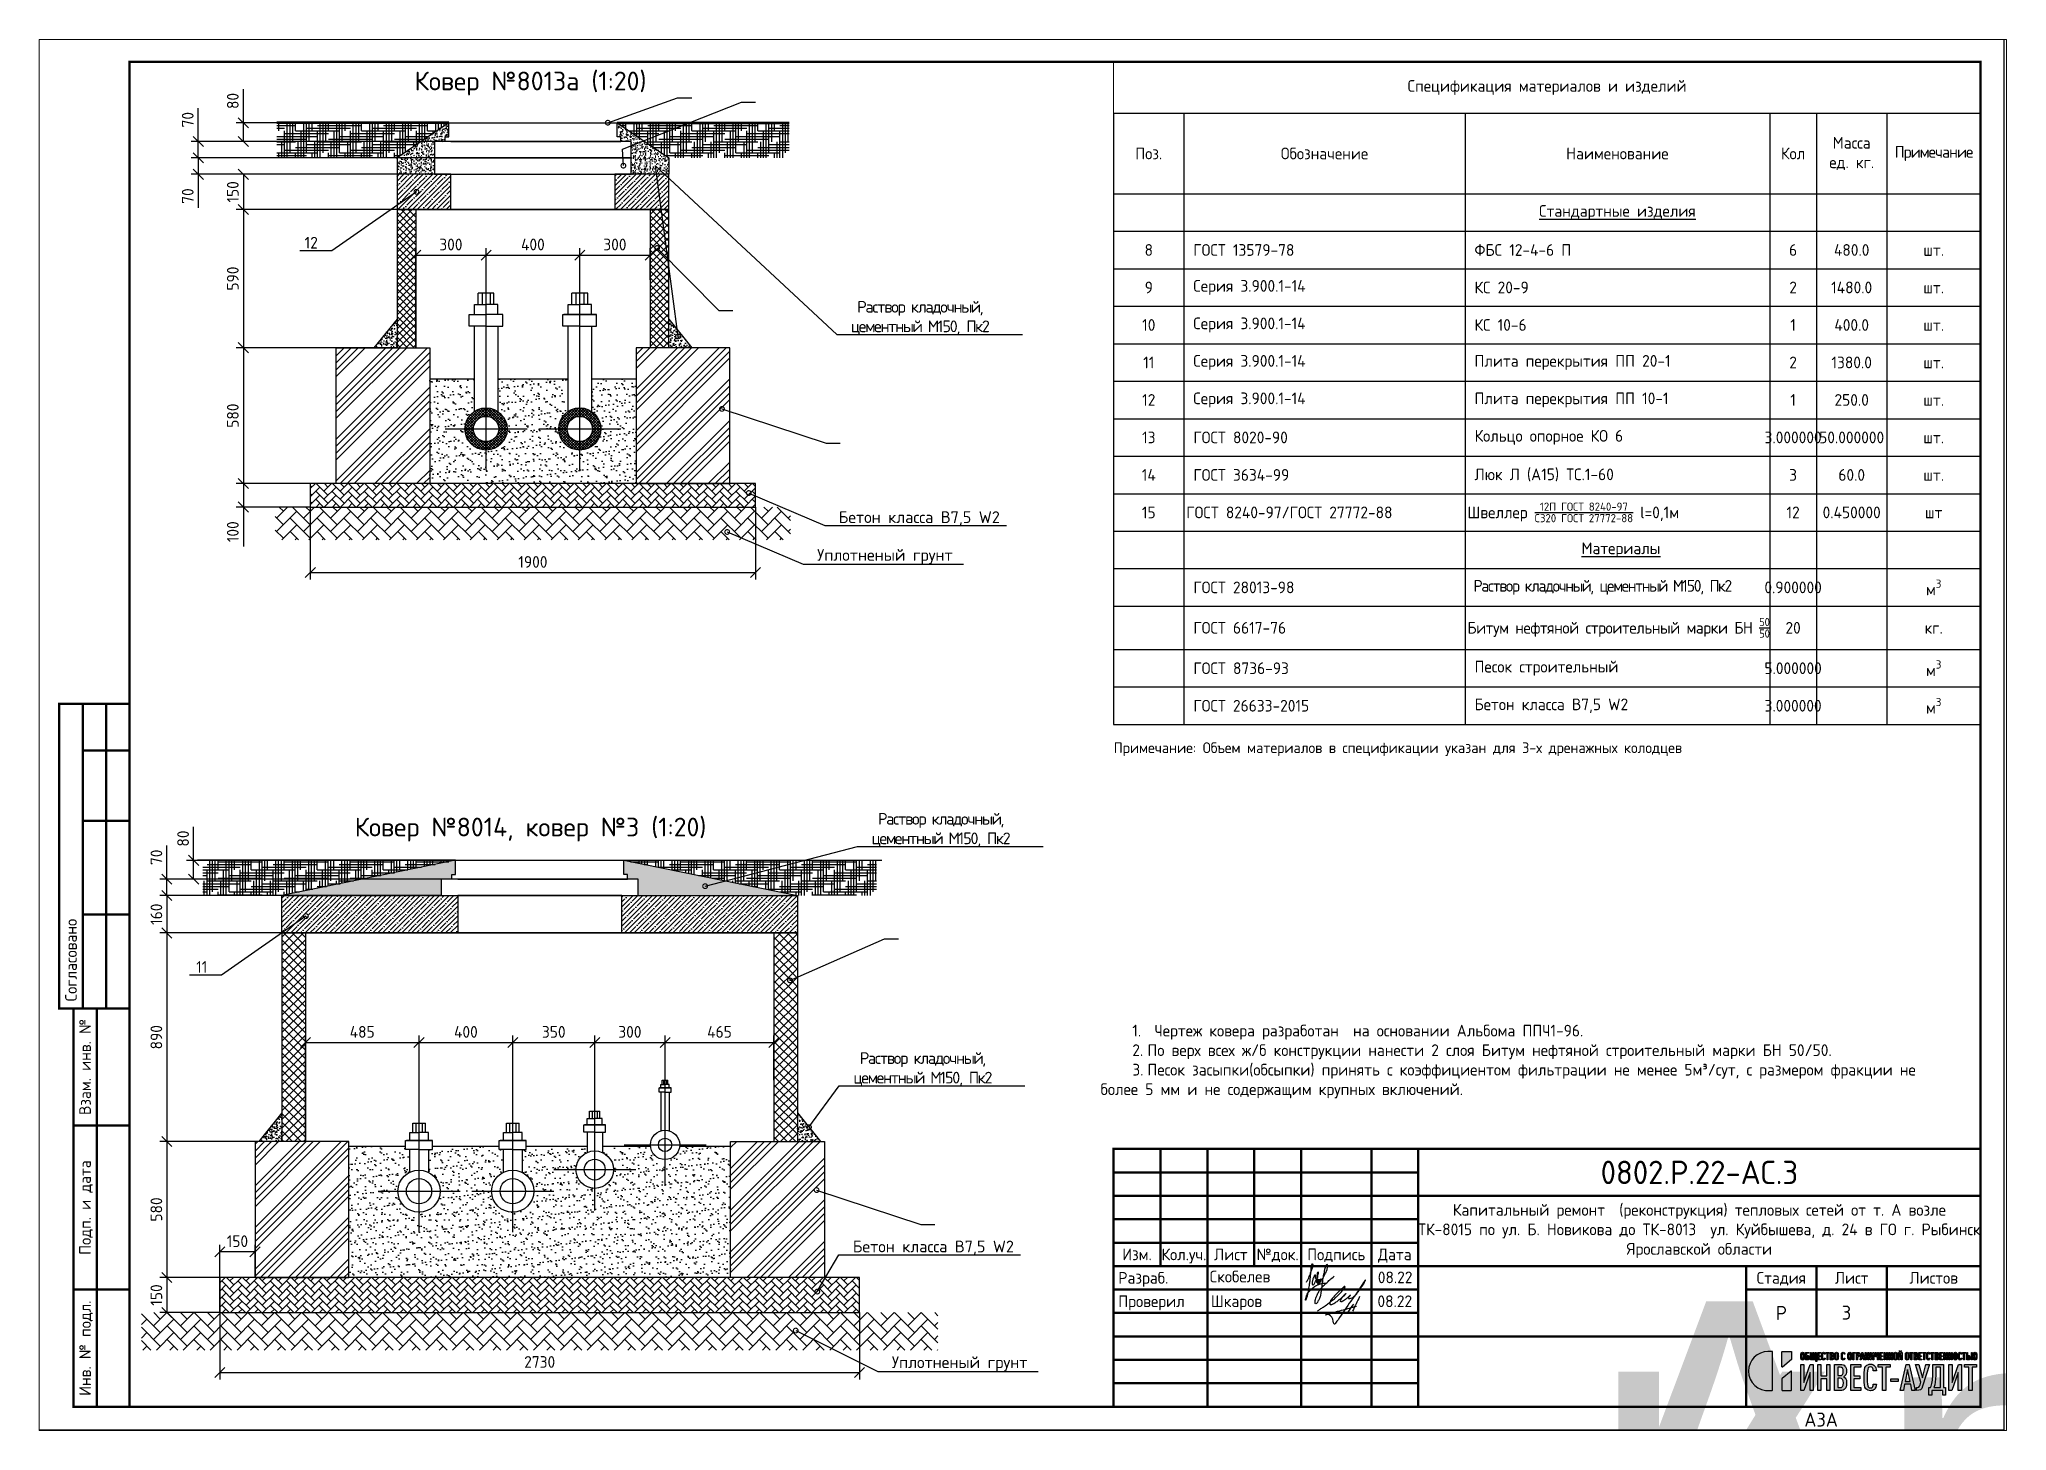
# Paper-space layout 'Ковера' of a CAD drawing. Header units: metres, sheet in millimetres. Extents: x 0 to 420, y 0 to 297.
# The model-space entities are those that its viewports show. They can reach past a viewport. Long polylines and large blocks are cut down to what shows.
import ezdxf
from ezdxf import colors
from ezdxf.entities.mleader import LeaderData, LeaderLine
from ezdxf.enums import TextEntityAlignment as Align
from ezdxf.math import Vec2, Vec3

# ---------------------------------------------------------------- set-up
doc = ezdxf.new("R2018")
doc.units = ezdxf.units.M
for name, color, linetype in [('layer 1', 7, 'Continuous'), ('рамка', 7, 'Continuous'), ('Форматы', 7, 'Continuous')]:
    doc.layers.add(name, color=color, linetype=linetype)
doc.layers.add('M-EQPM', color=50, linetype='Continuous', lineweight=18)
doc.styles.add('-ISOCPEUR-', font='isocpeur.ttf')
doc.styles.add('GOST', font='GOST.shx', dxfattribs={"oblique": 15})
doc.styles.get("Standard").update_dxf_attribs({"font": 'GOST Common.ttf'})
doc.dimstyles.new('М 1 к 20', dxfattribs={"dimtxt": 3.5, "dimasz": 2.15, "dimexe": 1.5, "dimexo": 0, "dimgap": 1, "dimtad": 1, "dimdec": 0, "dimlfac": 20, "dimzin": 0, "dimdsep": 46, "dimtxsty": 'GOST', "dimblk": 'OBLIQUE', "dimcen": 5, "dimclrd": 256, "dimclre": 256, "dimclrt": 256, "dimazin": 2, "dimtm": 1e-09, "dimtfac": 1, "dimtdec": 0, "dimtmove": 0, "dimatfit": 3, "dimldrblk": 'NONE', "dimfxl": 1.25, "dimtolj": 1, "dimtzin": 0, "dimlwd": 25, "dimlwe": 25, "dimarcsym": 2})
pattern_1 = [(50, (-6584.1726, -2403.8154), (1.49391429, -0.1307005), [0.15621, -1.71831]), (355, (-6584.1726, -2403.8154), (-0.28899606, 1.56666613), [0.124968, -1.3746528]), (100.451445, (-6584.0481, -2403.8263), (1.20491823, 1.43596557), [0.13275807, -1.46034]), (46.1842, (-6584.1726, -2403.3988), (2.22284814, -0.3447471), [0.234315, -2.577465]), (96.635558, (-6583.9873, -2403.4275), (1.9467139, 2.0288942), [0.1991372, -2.190512]), (351.18415, (-6584.1726, -2403.3988), (1.9467139, 2.0288942), [0.18745173, -2.0619698]), (21, (-6583.9643, -2403.503), (1.24323801, -0.83857463), [0.15621, -1.71831]), (326, (-6583.9643, -2403.503), (0.50677663, 1.51034132), [0.124968, -1.374648]), (71.451445, (-6583.8607, -2403.5728), (1.75001464, 0.6717667), [0.13275807, -1.4603375]), (37.5, (-6584.17257, -2403.81537), (0.025326547, 0.69335132), [0, -1.3579856, 0, -1.395476, 0, -1.379855]), (7.5, (-6584.1726, -2403.8154), (0.54792123, 0.821480714), [0, -0.7956296, 0, -1.3267436, 0, -0.525907]), (327.5, (-6584.63703, -2403.81537), (1.11184288, -0.0469757), [0, -0.5207, 0, -1.624584, 0, -2.155698]), (317.5, (-6584.8453, -2403.8154), (1.21465929, 0.20849723), [0, -0.67691, 0, -1.0788904, 0, -1.530858])]
pattern_2 = [(50, (-6649.8779, -2434.0736), (1.49391429, -0.1307005), [0.15621, -1.71831]), (355, (-6649.8779, -2434.0736), (-0.28899606, 1.56666613), [0.124968, -1.3746528]), (100.451445, (-6649.7534, -2434.0845), (1.20491823, 1.43596557), [0.13275807, -1.46034]), (46.1842, (-6649.8779, -2433.657), (2.22284814, -0.3447471), [0.234315, -2.577465]), (96.635558, (-6649.6927, -2433.6857), (1.9467139, 2.0288942), [0.1991372, -2.190512]), (351.18415, (-6649.878, -2433.657), (1.9467139, 2.0288942), [0.18745173, -2.0619698]), (21, (-6649.6696, -2433.7611), (1.24323801, -0.83857463), [0.15621, -1.71831]), (326, (-6649.6696, -2433.7611), (0.50677663, 1.51034132), [0.124968, -1.374648]), (71.451445, (-6649.566, -2433.831), (1.75001464, 0.6717667), [0.13275807, -1.4603375]), (37.5, (-6649.8779, -2434.07357), (0.025326547, 0.69335132), [0, -1.3579856, 0, -1.395476, 0, -1.379855]), (7.5, (-6649.8779, -2434.0736), (0.54792123, 0.821480714), [0, -0.7956296, 0, -1.3267436, 0, -0.525907]), (327.5, (-6650.34235, -2434.07357), (1.11184288, -0.0469757), [0, -0.5207, 0, -1.624584, 0, -2.155698]), (317.5, (-6650.5506, -2434.0736), (1.21465929, 0.20849723), [0, -0.67691, 0, -1.0788904, 0, -1.530858])]
pattern_3 = [(50, (-2292.6701, -1335.2081), (1.4939143, -0.1307005), [0.15621, -1.71831]), (355, (-2292.6701, -1335.2081), (-0.28899606, 1.56666613), [0.124968, -1.3746528]), (100.451445, (-2292.5456, -1335.219), (1.20491823, 1.43596557), [0.13275807, -1.46034]), (46.1842, (-2292.6701, -1334.7915), (2.22284814, -0.3447471), [0.234315, -2.577465]), (96.63556, (-2292.4849, -1334.8203), (1.9467139, 2.0288942), [0.1991372, -2.190512]), (351.18415, (-2292.6701, -1334.7915), (1.9467139, 2.0288942), [0.1874517, -2.0619698]), (21, (-2292.4618, -1334.8957), (1.243238, -0.83857463), [0.15621, -1.71831]), (326, (-2292.4618, -1334.8957), (0.50677663, 1.5103413), [0.124968, -1.374648]), (71.451445, (-2292.3582, -1334.9656), (1.75001464, 0.6717667), [0.13275807, -1.4603375]), (37.5, (-2292.6701, -1335.2081), (0.025326547, 0.69335132), [0, -1.3579856, 0, -1.395476, 0, -1.379855]), (7.5, (-2292.6701, -1335.2081), (0.54792123, 0.82148071), [0, -0.7956296, 0, -1.3267436, 0, -0.525907]), (327.5, (-2293.1346, -1335.2081), (1.11184288, -0.0469757), [0, -0.5207, 0, -1.624584, 0, -2.155698]), (317.5, (-2293.3429, -1335.2081), (1.21465929, 0.20849723), [0, -0.67691, 0, -1.0788904, 0, -1.530858])]
pattern_4 = [(0, (-6649.8779, -2434.07357), (2.3495, 0.587375), [9.398, -4.699]), (90, (-6649.8779, -2434.07357), (-0.587375, -2.3495), [9.398, -4.699])]
pattern_5 = [(0, (-6584.17257, -2403.81537), (2.3495, 0.587375), [9.398, -4.699]), (90, (-6584.17257, -2403.81537), (-0.587375, -2.3495), [9.398, -4.699])]

psp = doc.layouts.new('Ковера')

msp = doc.modelspace()

# ---------------------------------------------------------------- texts
at = {"style": '-ISOCPEUR-'}
for s, p in [('Ковер №8013а (1:20)', (2295.4764, 748.4011)), ('Ковер №8014, ковер №3 (1:20)', (2295.4764, 589.2078))]:
    msp.add_text(s, height=4, dxfattribs=at).set_placement(p, align=Align.MIDDLE_CENTER)
at = {"lineweight": 50, "char_height": 2.5}
for s, width, insert, attachment_point in [('{\\H0.91667x;\\PПримечание: Объем материалов в спецификации указан для 3-х дренажных колодцев}', 185, (2419.9186, 611.0942), 1), ('08.22', 10, (2479.9186, 488.0109), 5)]:
    msp.add_mtext_dynamic_manual_height_columns(s, width=width, gutter_width=12.5, heights=[0], dxfattribs=dict(at, insert=insert, attachment_point=attachment_point))
at = {"color": 0, "insert": (2417.1241, 547.0107), "char_height": 2.5, "width": 182.302319, "attachment_point": 1}
msp.add_mtext('\\pi6.78575;{\\C256;1.^I Чертеж ковера разработан  на основании Альбома ППЧ1-96.\\P\\pi-3.21425,l10;2.^IПо верх всех ж/б конструкции нанести 2 слоя }Битум нефтяной строительный марки БН 50/50.{\\C256; \\P3.^IПесок засыпки(обсыпки) принять с коэффициентом фильтрации не менее 5м³/сут, с размером фракции не более 5 мм и не содержащим крупных включений.}', dxfattribs=at)

# ---------------------------------------------------------------- blocks, each defined once
blk = doc.blocks.new('*T103')
at = {"color": 0, "lineweight": -2, "transparency": 16777216}
for p, q in [((0, -11), (185, -11)), ((0, -11), (0, -141.42)), ((15, -11), (15, -141.42)), ((75, -11), (75, -141.42)), ((140, -11), (140, -141.42)), ((150, -11), (150, -141.42)), ((165, -11), (165, -76.17)), ((185, -11), (185, -141.42)), ((0, -28.17), (185, -28.17)), ((0, -36.17), (185, -36.17)), ((0, -44.17), (185, -44.17)), ((0, -52.17), (185, -52.17)), ((0, -60.17), (185, -60.17)), ((0, -68.17), (185, -68.17)), ((0, -76.17), (185, -76.17)), ((0, -84.17), (140, -84.17)), ((165, -84.17), (185, -84.17)), ((165, -84.17), (165, -141.42)), ((0, -92.17), (185, -92.17)), ((0, -100.17), (185, -100.17)), ((0, -108.17), (185, -108.17)), ((0, -116.17), (140, -116.17)), ((165, -116.17), (185, -116.17)), ((0, -125.42), (185, -125.42)), ((0, -133.42), (185, -133.42)), ((0, -141.42), (185, -141.42))]:
    blk.add_line(p, q, dxfattribs=at)
at = {"lineweight": 30, "transparency": 16777216}
for p, q in [((165, -76.17), (165, -84.17)), ((140, -84.17), (165, -84.17)), ((140, -116.17), (165, -116.17))]:
    blk.add_line(p, q, dxfattribs=at)
at = {"layer": 'Defpoints', "color": 8, "linetype": 'ByBlock', "lineweight": 0, "transparency": 16777216}
for p, q in [((0, 0), (185, 0)), ((0, 0), (0, -11)), ((185, 0), (185, -11))]:
    blk.add_line(p, q, dxfattribs=at)
at = {"color": 7, "transparency": 16777216, "char_height": 2.5}
for s, insert, width, attachment_point in [('Спецификация материалов и изделий ', (92.5, -5.5), 182, 5), ('Масса ед. кг.', (157.5, -19.58), 13, 5), ('Поз.', (7.5, -19.58), 12, 5), ('Обозначение', (45, -19.58), 57, 5), ('Наименование', (107.5, -19.58), 62, 5), ('Кол', (145, -19.58), 8, 5), ('{\\T0.9;Примечание}', (175, -19.58), 17, 5), ('{\\LСтандартные изделия}', (107.5, -32.17), 61, 5), ('8', (7.5, -40.17), 14, 5), ('ГОСТ 13579-78', (17, -40.17), 56, 4), ('ФБС 12-4-6 П', (77, -40.17), 61, 4), ('6', (145, -40.17), 9, 5), ('480.0', (157.5, -40.17), 14, 5), ('шт.', (175, -40.17), 19, 5), ('9', (7.5, -48.17), 14, 5), ('Серия 3.900.1-14', (17, -48.17), 56, 4), ('КС 20-9', (77, -48.17), 61, 4), ('2', (145, -48.17), 9, 5), ('1480.0', (157.5, -48.17), 14, 5), ('шт.', (175, -48.17), 19, 5), ('Серия 3.900.1-14', (17, -56.17), 56, 4), ('10', (7.5, -56.17), 14, 5), ('КС 10-6', (77, -56.17), 61, 4), ('1', (145, -56.17), 9, 5), ('400.0', (157.5, -56.17), 14, 5), ('шт.', (175, -56.17), 19, 5), ('11', (7.5, -64.17), 14, 5), ('Серия 3.900.1-14', (17, -64.17), 56, 4), ('Плита перекрытия ПП 20-1', (77, -64.17), 61, 4), ('2', (145, -64.17), 9, 5), ('1380.0', (157.5, -64.17), 14, 5), ('шт.', (175, -64.17), 19, 5), ('12', (7.5, -72.17), 14, 5), ('Серия 3.900.1-14', (17, -72.17), 56, 4), ('Плита перекрытия ПП 10-1', (77, -72.17), 61, 4), ('1', (145, -72.17), 9, 5), ('250.0', (157.5, -72.17), 14, 5), ('шт.', (175, -72.17), 19, 5), ('13', (7.5, -80.17), 14, 5), (' ГОСТ 8020-90', (15.5, -80.17), 59, 4), (' Кольцо опорное КО 6', (75.5, -80.17), 64, 4), ('3.000000', (145, -80.17), 9, 5), ('50.000000', (157.5, -80.17), 14, 5), ('шт.', (175, -80.17), 19, 5), ('14', (7.5, -88.17), 14, 5), ('шт.', (175, -88.17), 19, 5), ('15', (7.5, -96.17), 14, 5), ('\\A1;м{\\H0.7x;\\S3^ ;}', (175, -112.17), 20, 5), ('\\A1;м{\\H0.7x;\\S3^ ;}', (175, -129.42), 20, 5), ('\\A1;м{\\H0.7x;\\S3^ ;}', (175, -137.42), 20, 5)]:
    blk.add_mtext(s, dxfattribs=dict(at, insert=insert, width=width, attachment_point=attachment_point))
at = {"color": 0, "transparency": 16777216, "char_height": 2.5}
for s, insert, width, attachment_point in [(' ГОСТ 3634-99', (15.5, -88.17), 59, 4), (' Люк Л (А15) ТС.1-60', (75.5, -88.17), 64, 4), ('3', (145, -88.17), 9, 5), ('60.0', (157.5, -88.17), 14, 5), ('ГОСТ 8240-97/ГОСТ 27772-88', (15.5, -96.17), 59, 4), ('\\A1;Швеллер {\\H0.7x;\\S12П ГОСТ 8240-97/С320 ГОСТ 27772-88;\\H1.42857x; l=0,1м}', (75.5, -96.17), 64, 4), ('12', (145, -96.17), 10, 5), ('0.450000', (157.5, -96.17), 14, 5), ('шт', (175, -96.17), 19, 5), ('{\\L Материалы}', (107.5, -104.17), 64, 5), (' ГОСТ 28013-98', (15.5, -112.17), 59, 4), ('{\\T0.85; Раствор кладочный, цементный М150, Пк2}', (75.5, -112.17), 64, 4), ('0.900000', (145, -112.17), 9, 5), (' ГОСТ 6617-76', (15.5, -120.79), 59, 4), ('\\A1;{\\T0.95;Битум нефтяной строительный марки БН \\H0.7x;\\S50/50;}', (75.5, -120.79), 64, 4), ('20', (145, -120.79), 9, 5), ('кг.', (175, -120.79), 19, 5), (' ГОСТ 8736-93', (15.5, -129.42), 59, 4), (' Песок строительный', (75.5, -129.42), 64, 4), ('5.000000', (145, -129.42), 9, 5), (' ГОСТ 26633-2015', (15.5, -137.42), 59, 4), (' Бетон класса В7,5 W2', (75.5, -137.42), 64, 4), ('3.000000', (145, -137.42), 9, 5)]:
    blk.add_mtext(s, dxfattribs=dict(at, insert=insert, width=width, attachment_point=attachment_point))
blk = doc.blocks.new('_Oblique')
at = {"color": 0, "linetype": 'ByBlock', "lineweight": -2}
blk.add_line((-0.5, -0.5), (0.5, 0.5), dxfattribs=at)
blk = doc.blocks.new('*D106')
at = {"lineweight": 25, "transparency": 16777216}
for p, q in [((2266.99, 728.49), (2232.7, 728.49)), ((2234.2, 728.49), (2234.2, 720.99)), ((2266.99, 720.99), (2232.7, 720.99))]:
    blk.add_line(p, q, dxfattribs=at)
at = {"layer": 'Defpoints', "color": 0, "lineweight": 50, "transparency": 16777216}
for p in [(2266.99, 728.49), (2234.2, 720.99), (2266.99, 720.99)]:
    blk.add_point(p, dxfattribs=at)
at = {"lineweight": 25, "transparency": 16777216, "xscale": 2.15, "yscale": 2.15, "zscale": 2.15}
for p, rotation in [((2234.2, 728.49), 90), ((2234.2, 720.99), 270)]:
    blk.add_blockref('_Oblique', p, dxfattribs=dict(at, rotation=rotation))
at = {"transparency": 16777216, "insert": (2231.95, 724.74), "char_height": 2.5, "attachment_point": 5, "rotation": 90}
blk.add_mtext('\\A1;150', dxfattribs=at)
blk = doc.blocks.new('_None')
blk = doc.blocks.new('*D107')
at = {"lineweight": 25, "transparency": 16777216}
for p, q in [((2266.99, 720.99), (2232.7, 720.99)), ((2234.2, 720.99), (2234.2, 691.49)), ((2266.99, 691.49), (2232.7, 691.49))]:
    blk.add_line(p, q, dxfattribs=at)
at = {"layer": 'Defpoints', "color": 0, "lineweight": 50, "transparency": 16777216}
for p in [(2266.99, 720.99), (2234.2, 691.49), (2266.99, 691.49)]:
    blk.add_point(p, dxfattribs=at)
at = {"lineweight": 25, "transparency": 16777216, "xscale": 2.15, "yscale": 2.15, "zscale": 2.15}
for p, rotation in [((2234.2, 720.99), 90), ((2234.2, 691.49), 270)]:
    blk.add_blockref('_Oblique', p, dxfattribs=dict(at, rotation=rotation))
at = {"transparency": 16777216, "insert": (2231.95, 706.24), "char_height": 2.5, "attachment_point": 5, "rotation": 90}
blk.add_mtext('\\A1;590', dxfattribs=at)
blk = doc.blocks.new('*D108')
at = {"lineweight": 25, "transparency": 16777216}
for p, q in [((2253.99, 691.49), (2232.7, 691.49)), ((2234.2, 691.49), (2234.2, 662.49)), ((2253.99, 662.49), (2232.7, 662.49))]:
    blk.add_line(p, q, dxfattribs=at)
at = {"layer": 'Defpoints', "color": 0, "lineweight": 50, "transparency": 16777216}
for p in [(2253.99, 691.49), (2234.2, 662.49), (2253.99, 662.49)]:
    blk.add_point(p, dxfattribs=at)
at = {"lineweight": 25, "transparency": 16777216, "xscale": 2.15, "yscale": 2.15, "zscale": 2.15}
for p, rotation in [((2234.2, 691.49), 90), ((2234.2, 662.49), 270)]:
    blk.add_blockref('_Oblique', p, dxfattribs=dict(at, rotation=rotation))
at = {"transparency": 16777216, "insert": (2231.95, 676.99), "char_height": 2.5, "attachment_point": 5, "rotation": 90}
blk.add_mtext('\\A1;580', dxfattribs=at)
blk = doc.blocks.new('*D109')
at = {"lineweight": 25, "transparency": 16777216}
for p, q in [((2248.49, 662.49), (2232.7, 662.49)), ((2234.2, 662.49), (2234.2, 657.49)), ((2248.49, 657.49), (2232.7, 657.49)), ((2234.2, 657.49), (2234.2, 649.09))]:
    blk.add_line(p, q, dxfattribs=at)
at = {"layer": 'Defpoints', "color": 0, "lineweight": 50, "transparency": 16777216}
for p in [(2248.49, 662.49), (2234.2, 657.49), (2248.49, 657.49)]:
    blk.add_point(p, dxfattribs=at)
at = {"lineweight": 25, "transparency": 16777216, "xscale": 2.15, "yscale": 2.15, "zscale": 2.15}
for p, rotation in [((2234.2, 662.49), 90), ((2234.2, 657.49), 270)]:
    blk.add_blockref('_Oblique', p, dxfattribs=dict(at, rotation=rotation))
at = {"transparency": 16777216, "insert": (2231.95, 652.22), "char_height": 2.5, "attachment_point": 5, "rotation": 90}
blk.add_mtext('\\A1;100', dxfattribs=at)
blk = doc.blocks.new('*D124')
at = {"lineweight": 25, "transparency": 16777216}
for p, q in [((2274.99, 731.99), (2223.09, 731.99)), ((2224.59, 731.99), (2224.59, 728.49)), ((2274.99, 728.49), (2223.09, 728.49)), ((2224.59, 728.49), (2224.59, 721.35))]:
    blk.add_line(p, q, dxfattribs=at)
at = {"layer": 'Defpoints', "color": 0, "lineweight": 50, "transparency": 16777216}
for p in [(2274.99, 731.99), (2224.59, 728.49), (2274.99, 728.49)]:
    blk.add_point(p, dxfattribs=at)
at = {"lineweight": 25, "transparency": 16777216, "xscale": 2.15, "yscale": 2.15, "zscale": 2.15}
for p, rotation in [((2224.59, 731.99), 90), ((2224.59, 728.49), 270)]:
    blk.add_blockref('_Oblique', p, dxfattribs=dict(at, rotation=rotation))
at = {"transparency": 16777216, "insert": (2222.34, 723.85), "char_height": 2.5, "attachment_point": 5, "rotation": 90}
blk.add_mtext('\\A1;70', dxfattribs=at)
blk = doc.blocks.new('*D112')
at = {"lineweight": 25, "transparency": 16777216}
for p, q in [((2224.59, 735.49), (2224.59, 742.63)), ((2274.99, 735.49), (2223.09, 735.49)), ((2224.59, 731.99), (2224.59, 735.49)), ((2274.99, 731.99), (2223.09, 731.99))]:
    blk.add_line(p, q, dxfattribs=at)
at = {"layer": 'Defpoints', "color": 0, "lineweight": 50, "transparency": 16777216}
for p in [(2224.59, 735.49), (2274.99, 735.49), (2274.99, 731.99)]:
    blk.add_point(p, dxfattribs=at)
at = {"lineweight": 25, "transparency": 16777216, "xscale": 2.15, "yscale": 2.15, "zscale": 2.15}
for p, rotation in [((2224.59, 735.49), 90), ((2224.59, 731.99), 270)]:
    blk.add_blockref('_Oblique', p, dxfattribs=dict(at, rotation=rotation))
at = {"transparency": 16777216, "insert": (2222.34, 740.14), "char_height": 2.5, "attachment_point": 5, "rotation": 90}
blk.add_mtext('\\A1;70', dxfattribs=at)
blk = doc.blocks.new('*D113')
at = {"lineweight": 25, "transparency": 16777216}
for p, q in [((2234.2, 739.49), (2234.2, 746.64)), ((2278.03, 739.49), (2232.7, 739.49)), ((2234.2, 735.49), (2234.2, 739.49)), ((2274.99, 735.49), (2232.7, 735.49))]:
    blk.add_line(p, q, dxfattribs=at)
at = {"layer": 'Defpoints', "color": 0, "lineweight": 50, "transparency": 16777216}
for p in [(2234.2, 739.49), (2278.03, 739.49), (2274.99, 735.49)]:
    blk.add_point(p, dxfattribs=at)
at = {"lineweight": 25, "transparency": 16777216, "xscale": 2.15, "yscale": 2.15, "zscale": 2.15}
for p, rotation in [((2234.2, 739.49), 90), ((2234.2, 735.49), 270)]:
    blk.add_blockref('_Oblique', p, dxfattribs=dict(at, rotation=rotation))
at = {"transparency": 16777216, "insert": (2231.95, 744.14), "char_height": 2.5, "attachment_point": 5, "rotation": 90}
blk.add_mtext('\\A1;80', dxfattribs=at)
blk = doc.blocks.new('*D114')
at = {"lineweight": 25, "transparency": 16777216}
for p, q in [((2248.49, 657.49), (2248.49, 642.02)), ((2343.49, 657.49), (2343.49, 642.02)), ((2248.49, 643.52), (2343.49, 643.52))]:
    blk.add_line(p, q, dxfattribs=at)
at = {"layer": 'Defpoints', "color": 0, "lineweight": 50, "transparency": 16777216}
for p in [(2248.49, 657.49), (2343.49, 657.49), (2343.49, 643.52)]:
    blk.add_point(p, dxfattribs=at)
at = {"lineweight": 25, "transparency": 16777216, "xscale": 2.15, "yscale": 2.15, "zscale": 2.15, "rotation": 180}
blk.add_blockref('_Oblique', (2248.49, 643.52), dxfattribs=at)
at = {"lineweight": 25, "transparency": 16777216, "xscale": 2.15, "yscale": 2.15, "zscale": 2.15}
blk.add_blockref('_Oblique', (2343.49, 643.52), dxfattribs=at)
at = {"transparency": 16777216, "insert": (2295.99, 645.77), "char_height": 2.5, "attachment_point": 5}
blk.add_mtext('\\A1;1900', dxfattribs=at)
blk = doc.blocks.new('*D115')
at = {"lineweight": 25, "transparency": 16777216}
for p, q in [((2270.99, 691.49), (2270.99, 712.76)), ((2270.99, 711.26), (2285.99, 711.26)), ((2285.99, 707.46), (2285.99, 712.76))]:
    blk.add_line(p, q, dxfattribs=at)
at = {"layer": 'Defpoints', "color": 0, "lineweight": 50, "transparency": 16777216}
for p in [(2285.99, 711.26), (2285.99, 707.46), (2270.99, 691.49)]:
    blk.add_point(p, dxfattribs=at)
at = {"lineweight": 25, "transparency": 16777216, "xscale": 2.15, "yscale": 2.15, "zscale": 2.15, "rotation": 180}
blk.add_blockref('_Oblique', (2270.99, 711.26), dxfattribs=at)
at = {"lineweight": 25, "transparency": 16777216, "xscale": 2.15, "yscale": 2.15, "zscale": 2.15}
blk.add_blockref('_Oblique', (2285.99, 711.26), dxfattribs=at)
at = {"transparency": 16777216, "insert": (2278.49, 713.51), "char_height": 2.5, "attachment_point": 5}
blk.add_mtext('\\A1;300', dxfattribs=at)
blk = doc.blocks.new('*D116')
at = {"lineweight": 25, "transparency": 16777216}
for p, q in [((2285.99, 707.46), (2285.99, 712.76)), ((2285.99, 711.26), (2305.99, 711.26)), ((2305.99, 705.94), (2305.99, 712.76))]:
    blk.add_line(p, q, dxfattribs=at)
at = {"layer": 'Defpoints', "color": 0, "lineweight": 50, "transparency": 16777216}
for p in [(2305.99, 711.26), (2285.99, 707.46), (2305.99, 705.94)]:
    blk.add_point(p, dxfattribs=at)
at = {"lineweight": 25, "transparency": 16777216, "xscale": 2.15, "yscale": 2.15, "zscale": 2.15, "rotation": 180}
blk.add_blockref('_Oblique', (2285.99, 711.26), dxfattribs=at)
at = {"lineweight": 25, "transparency": 16777216, "xscale": 2.15, "yscale": 2.15, "zscale": 2.15}
blk.add_blockref('_Oblique', (2305.99, 711.26), dxfattribs=at)
at = {"transparency": 16777216, "insert": (2295.99, 713.51), "char_height": 2.5, "attachment_point": 5}
blk.add_mtext('\\A1;400', dxfattribs=at)
blk = doc.blocks.new('*D117')
at = {"lineweight": 25, "transparency": 16777216}
for p, q in [((2305.99, 705.94), (2305.99, 712.76)), ((2305.99, 711.26), (2320.99, 711.26)), ((2320.99, 705.94), (2320.99, 712.76))]:
    blk.add_line(p, q, dxfattribs=at)
at = {"layer": 'Defpoints', "color": 0, "lineweight": 50, "transparency": 16777216}
for p in [(2320.99, 711.26), (2305.99, 705.94), (2320.99, 705.94)]:
    blk.add_point(p, dxfattribs=at)
at = {"lineweight": 25, "transparency": 16777216, "xscale": 2.15, "yscale": 2.15, "zscale": 2.15, "rotation": 180}
blk.add_blockref('_Oblique', (2305.99, 711.26), dxfattribs=at)
at = {"lineweight": 25, "transparency": 16777216, "xscale": 2.15, "yscale": 2.15, "zscale": 2.15}
blk.add_blockref('_Oblique', (2320.99, 711.26), dxfattribs=at)
at = {"transparency": 16777216, "insert": (2313.49, 713.51), "char_height": 2.5, "attachment_point": 5}
blk.add_mtext('\\A1;300', dxfattribs=at)
blk = doc.blocks.new('*D118')
at = {"lineweight": 25, "transparency": 16777216}
for p, q in [((2242.44, 574.6), (2216.39, 574.6)), ((2217.89, 574.6), (2217.89, 566.6)), ((2242.44, 566.6), (2216.39, 566.6))]:
    blk.add_line(p, q, dxfattribs=at)
at = {"layer": 'Defpoints', "color": 0, "lineweight": 50, "transparency": 16777216}
for p in [(2242.44, 574.6), (2217.89, 566.6), (2242.44, 566.6)]:
    blk.add_point(p, dxfattribs=at)
at = {"lineweight": 25, "transparency": 16777216, "xscale": 2.15, "yscale": 2.15, "zscale": 2.15}
for p, rotation in [((2217.89, 574.6), 90), ((2217.89, 566.6), 270)]:
    blk.add_blockref('_Oblique', p, dxfattribs=dict(at, rotation=rotation))
at = {"transparency": 16777216, "insert": (2215.64, 570.6), "char_height": 2.5, "attachment_point": 5, "rotation": 90}
blk.add_mtext('\\A1;160', dxfattribs=at)
blk = doc.blocks.new('*D119')
at = {"lineweight": 25, "transparency": 16777216}
for p, q in [((2242.44, 566.6), (2216.39, 566.6)), ((2217.89, 566.6), (2217.89, 522.1)), ((2242.44, 522.1), (2216.39, 522.1))]:
    blk.add_line(p, q, dxfattribs=at)
at = {"layer": 'Defpoints', "color": 0, "lineweight": 50, "transparency": 16777216}
for p in [(2242.44, 566.6), (2217.89, 522.1), (2242.44, 522.1)]:
    blk.add_point(p, dxfattribs=at)
at = {"lineweight": 25, "transparency": 16777216, "xscale": 2.15, "yscale": 2.15, "zscale": 2.15}
for p, rotation in [((2217.89, 566.6), 90), ((2217.89, 522.1), 270)]:
    blk.add_blockref('_Oblique', p, dxfattribs=dict(at, rotation=rotation))
at = {"transparency": 16777216, "insert": (2215.64, 544.35), "char_height": 2.5, "attachment_point": 5, "rotation": 90}
blk.add_mtext('\\A1;890', dxfattribs=at)
blk = doc.blocks.new('*D104')
at = {"lineweight": 25, "transparency": 16777216}
for p, q in [((2236.69, 522.1), (2216.39, 522.1)), ((2217.89, 522.1), (2217.89, 493.1)), ((2243.43, 493.1), (2216.39, 493.1))]:
    blk.add_line(p, q, dxfattribs=at)
at = {"layer": 'Defpoints', "color": 0, "lineweight": 50, "transparency": 16777216}
for p in [(2236.69, 522.1), (2217.89, 493.1), (2243.43, 493.1)]:
    blk.add_point(p, dxfattribs=at)
at = {"lineweight": 25, "transparency": 16777216, "xscale": 2.15, "yscale": 2.15, "zscale": 2.15}
for p, rotation in [((2217.89, 522.1), 90), ((2217.89, 493.1), 270)]:
    blk.add_blockref('_Oblique', p, dxfattribs=dict(at, rotation=rotation))
at = {"transparency": 16777216, "insert": (2215.64, 507.6), "char_height": 2.5, "attachment_point": 5, "rotation": 90}
blk.add_mtext('\\A1;580', dxfattribs=at)
blk = doc.blocks.new('*D105')
at = {"lineweight": 25, "transparency": 16777216}
for p, q in [((2229.17, 493.1), (2216.39, 493.1)), ((2217.89, 493.1), (2217.89, 485.6)), ((2229.17, 485.6), (2216.39, 485.6))]:
    blk.add_line(p, q, dxfattribs=at)
at = {"layer": 'Defpoints', "color": 0, "lineweight": 50, "transparency": 16777216}
for p in [(2229.17, 493.1), (2217.89, 485.6), (2229.17, 485.6)]:
    blk.add_point(p, dxfattribs=at)
at = {"lineweight": 25, "transparency": 16777216, "xscale": 2.15, "yscale": 2.15, "zscale": 2.15}
for p, rotation in [((2217.89, 493.1), 90), ((2217.89, 485.6), 270)]:
    blk.add_blockref('_Oblique', p, dxfattribs=dict(at, rotation=rotation))
at = {"transparency": 16777216, "insert": (2215.64, 489.35), "char_height": 2.5, "attachment_point": 5, "rotation": 90}
blk.add_mtext('\\A1;150', dxfattribs=at)
blk = doc.blocks.new('*D120')
at = {"lineweight": 25, "transparency": 16777216}
for p, q in [((2229.17, 485.6), (2229.17, 500.08)), ((2236.69, 493.1), (2236.69, 500.08)), ((2236.69, 498.58), (2229.17, 498.58))]:
    blk.add_line(p, q, dxfattribs=at)
at = {"layer": 'Defpoints', "color": 0, "lineweight": 50, "transparency": 16777216}
for p in [(2229.17, 498.58), (2236.69, 493.1), (2229.17, 485.6)]:
    blk.add_point(p, dxfattribs=at)
at = {"lineweight": 25, "transparency": 16777216, "xscale": 2.15, "yscale": 2.15, "zscale": 2.15, "rotation": 180}
blk.add_blockref('_Oblique', (2229.17, 498.58), dxfattribs=at)
at = {"lineweight": 25, "transparency": 16777216, "xscale": 2.15, "yscale": 2.15, "zscale": 2.15}
blk.add_blockref('_Oblique', (2236.69, 498.58), dxfattribs=at)
at = {"transparency": 16777216, "insert": (2232.93, 500.83), "char_height": 2.5, "attachment_point": 5}
blk.add_mtext('\\A1;150', dxfattribs=at)
blk = doc.blocks.new('*D121')
at = {"lineweight": 25, "transparency": 16777216}
for p, q in [((2217.89, 578.1), (2217.89, 585.24)), ((2276.44, 578.1), (2216.39, 578.1)), ((2217.89, 574.6), (2217.89, 578.1)), ((2276.44, 574.6), (2216.39, 574.6))]:
    blk.add_line(p, q, dxfattribs=at)
at = {"layer": 'Defpoints', "color": 0, "lineweight": 50, "transparency": 16777216}
for p in [(2217.89, 578.1), (2276.44, 578.1), (2276.44, 574.6)]:
    blk.add_point(p, dxfattribs=at)
at = {"lineweight": 25, "transparency": 16777216, "xscale": 2.15, "yscale": 2.15, "zscale": 2.15}
for p, rotation in [((2217.89, 578.1), 90), ((2217.89, 574.6), 270)]:
    blk.add_blockref('_Oblique', p, dxfattribs=dict(at, rotation=rotation))
at = {"transparency": 16777216, "insert": (2215.64, 582.75), "char_height": 2.5, "attachment_point": 5, "rotation": 90}
blk.add_mtext('\\A1;70', dxfattribs=at)
blk = doc.blocks.new('*D122')
at = {"lineweight": 25, "transparency": 16777216}
for p, q in [((2223.59, 582.1), (2223.59, 589.25)), ((2279.47, 582.1), (2222.09, 582.1)), ((2223.59, 578.1), (2223.59, 582.1)), ((2276.44, 578.1), (2222.09, 578.1))]:
    blk.add_line(p, q, dxfattribs=at)
at = {"layer": 'Defpoints', "color": 0, "lineweight": 50, "transparency": 16777216}
for p in [(2223.59, 582.1), (2279.47, 582.1), (2276.44, 578.1)]:
    blk.add_point(p, dxfattribs=at)
at = {"lineweight": 25, "transparency": 16777216, "xscale": 2.15, "yscale": 2.15, "zscale": 2.15}
for p, rotation in [((2223.59, 582.1), 90), ((2223.59, 578.1), 270)]:
    blk.add_blockref('_Oblique', p, dxfattribs=dict(at, rotation=rotation))
at = {"transparency": 16777216, "insert": (2221.34, 586.75), "char_height": 2.5, "attachment_point": 5, "rotation": 90}
blk.add_mtext('\\A1;80', dxfattribs=at)
blk = doc.blocks.new('*D123')
at = {"lineweight": 25, "transparency": 16777216}
for p, q in [((2229.17, 485.6), (2229.17, 471.31)), ((2365.7, 485.6), (2365.7, 471.31)), ((2229.17, 472.81), (2365.7, 472.81))]:
    blk.add_line(p, q, dxfattribs=at)
at = {"layer": 'Defpoints', "color": 0, "lineweight": 50, "transparency": 16777216}
for p in [(2229.17, 485.6), (2365.7, 485.6), (2365.7, 472.81)]:
    blk.add_point(p, dxfattribs=at)
at = {"lineweight": 25, "transparency": 16777216, "xscale": 2.15, "yscale": 2.15, "zscale": 2.15, "rotation": 180}
blk.add_blockref('_Oblique', (2229.17, 472.81), dxfattribs=at)
at = {"lineweight": 25, "transparency": 16777216, "xscale": 2.15, "yscale": 2.15, "zscale": 2.15}
blk.add_blockref('_Oblique', (2365.7, 472.81), dxfattribs=at)
at = {"transparency": 16777216, "insert": (2297.44, 475.06), "char_height": 2.5, "attachment_point": 5}
blk.add_mtext('\\A1;2730', dxfattribs=at)
blk = doc.blocks.new('_DotSmall')
at = {"color": 0, "linetype": 'ByBlock', "const_width": 0.5}
blk.add_lwpolyline([(-0.0625, 0, 1), (0.0625, 0, 1)], format="xyb", close=True, dxfattribs=at)
blk = doc.blocks.new('*D125')
at = {"lineweight": 25, "transparency": 16777216}
for p, q in [((2247.44, 522.1), (2247.44, 544.75)), ((2247.44, 543.25), (2271.69, 543.25)), ((2271.69, 534.07), (2271.69, 544.75))]:
    blk.add_line(p, q, dxfattribs=at)
at = {"layer": 'Defpoints', "color": 0, "lineweight": 50, "transparency": 16777216}
for p in [(2271.69, 543.25), (2271.69, 534.07), (2247.44, 522.1)]:
    blk.add_point(p, dxfattribs=at)
at = {"lineweight": 25, "transparency": 16777216, "xscale": 2.15, "yscale": 2.15, "zscale": 2.15, "rotation": 180}
blk.add_blockref('_Oblique', (2247.44, 543.25), dxfattribs=at)
at = {"lineweight": 25, "transparency": 16777216, "xscale": 2.15, "yscale": 2.15, "zscale": 2.15}
blk.add_blockref('_Oblique', (2271.69, 543.25), dxfattribs=at)
at = {"transparency": 16777216, "insert": (2259.56, 545.5), "char_height": 2.5, "attachment_point": 5}
blk.add_mtext('\\A1;485', dxfattribs=at)
blk = doc.blocks.new('*D126')
at = {"lineweight": 25, "transparency": 16777216}
for p, q in [((2271.69, 534.07), (2271.69, 544.75)), ((2271.69, 543.25), (2291.69, 543.25)), ((2291.69, 534.07), (2291.69, 544.75))]:
    blk.add_line(p, q, dxfattribs=at)
at = {"layer": 'Defpoints', "color": 0, "lineweight": 50, "transparency": 16777216}
for p in [(2291.69, 543.25), (2271.69, 534.07), (2291.69, 534.07)]:
    blk.add_point(p, dxfattribs=at)
at = {"lineweight": 25, "transparency": 16777216, "xscale": 2.15, "yscale": 2.15, "zscale": 2.15, "rotation": 180}
blk.add_blockref('_Oblique', (2271.69, 543.25), dxfattribs=at)
at = {"lineweight": 25, "transparency": 16777216, "xscale": 2.15, "yscale": 2.15, "zscale": 2.15}
blk.add_blockref('_Oblique', (2291.69, 543.25), dxfattribs=at)
at = {"transparency": 16777216, "insert": (2281.69, 545.5), "char_height": 2.5, "attachment_point": 5}
blk.add_mtext('\\A1;400', dxfattribs=at)
blk = doc.blocks.new('*D110')
at = {"lineweight": 25, "transparency": 16777216}
for p, q in [((2291.69, 534.07), (2291.69, 544.75)), ((2291.69, 543.25), (2309.19, 543.25)), ((2309.19, 538.67), (2309.19, 544.75))]:
    blk.add_line(p, q, dxfattribs=at)
at = {"layer": 'Defpoints', "color": 0, "lineweight": 50, "transparency": 16777216}
for p in [(2309.19, 543.25), (2309.19, 538.67), (2291.69, 534.07)]:
    blk.add_point(p, dxfattribs=at)
at = {"lineweight": 25, "transparency": 16777216, "xscale": 2.15, "yscale": 2.15, "zscale": 2.15, "rotation": 180}
blk.add_blockref('_Oblique', (2291.69, 543.25), dxfattribs=at)
at = {"lineweight": 25, "transparency": 16777216, "xscale": 2.15, "yscale": 2.15, "zscale": 2.15}
blk.add_blockref('_Oblique', (2309.19, 543.25), dxfattribs=at)
at = {"transparency": 16777216, "insert": (2300.44, 545.5), "char_height": 2.5, "attachment_point": 5}
blk.add_mtext('\\A1;350', dxfattribs=at)
blk = doc.blocks.new('*D111')
at = {"lineweight": 25, "transparency": 16777216}
for p, q in [((2309.19, 538.67), (2309.19, 544.75)), ((2309.19, 543.25), (2324.19, 543.25)), ((2324.19, 540.67), (2324.19, 544.75))]:
    blk.add_line(p, q, dxfattribs=at)
at = {"layer": 'Defpoints', "color": 0, "lineweight": 50, "transparency": 16777216}
for p in [(2324.19, 543.25), (2309.19, 538.67), (2324.19, 540.67)]:
    blk.add_point(p, dxfattribs=at)
at = {"lineweight": 25, "transparency": 16777216, "xscale": 2.15, "yscale": 2.15, "zscale": 2.15, "rotation": 180}
blk.add_blockref('_Oblique', (2309.19, 543.25), dxfattribs=at)
at = {"lineweight": 25, "transparency": 16777216, "xscale": 2.15, "yscale": 2.15, "zscale": 2.15}
blk.add_blockref('_Oblique', (2324.19, 543.25), dxfattribs=at)
at = {"transparency": 16777216, "insert": (2316.69, 545.5), "char_height": 2.5, "attachment_point": 5}
blk.add_mtext('\\A1;300', dxfattribs=at)
blk = doc.blocks.new('*D127')
at = {"lineweight": 25, "transparency": 16777216}
for p, q in [((2324.19, 540.67), (2324.19, 544.75)), ((2324.19, 543.25), (2347.44, 543.25)), ((2347.44, 535.18), (2347.44, 544.75))]:
    blk.add_line(p, q, dxfattribs=at)
at = {"layer": 'Defpoints', "color": 0, "lineweight": 50, "transparency": 16777216}
for p in [(2347.44, 543.25), (2324.19, 540.67), (2347.44, 535.18)]:
    blk.add_point(p, dxfattribs=at)
at = {"lineweight": 25, "transparency": 16777216, "xscale": 2.15, "yscale": 2.15, "zscale": 2.15, "rotation": 180}
blk.add_blockref('_Oblique', (2324.19, 543.25), dxfattribs=at)
at = {"lineweight": 25, "transparency": 16777216, "xscale": 2.15, "yscale": 2.15, "zscale": 2.15}
blk.add_blockref('_Oblique', (2347.44, 543.25), dxfattribs=at)
at = {"transparency": 16777216, "insert": (2335.81, 545.5), "char_height": 2.5, "attachment_point": 5}
blk.add_mtext('\\A1;465', dxfattribs=at)
blk = doc.blocks.new('Лого')
h = blk.add_hatch(color=151)
h.set_gradient(color1=(158, 191, 227), color2=(46, 54, 92), tint=1, name='HEMISPHERICAL')
edge = h.paths.add_edge_path()
edge.add_spline(control_points=[(0.349, 0.494), (-0.191, 0.447), (-0.657, 0.871), (-0.657, 1.415), (-0.657, 1.415), (-0.657, 1.925), (-0.243, 2.339), (0.267, 2.339), (0.267, 2.339), (0.267, 2.339), (0.471, 2.339), (0.471, 2.339), (0.471, 2.339), (0.479, 2.339), (0.485, 2.333), (0.485, 2.325), (0.485, 2.325), (0.485, 2.325), (0.485, 0.508), (0.485, 0.508), (0.485, 0.508), (0.485, 0.5), (0.479, 0.494), (0.471, 0.494), (0.471, 0.494), (0.471, 0.494), (0.35, 0.494), (0.35, 0.494), (0.35, 0.494), (0.35, 0.494), (0.349, 0.494), (0.349, 0.494)], knot_values=[0, 0, 0, 0, 0.111111, 0.111111, 0.111111, 0.111211, 0.222222, 0.222222, 0.222222, 0.222322, 0.333333, 0.333333, 0.333333, 0.333433, 0.444444, 0.444444, 0.444444, 0.444544, 0.555556, 0.555556, 0.555556, 0.555656, 0.666667, 0.666667, 0.666667, 0.666767, 0.777778, 0.777778, 0.777778, 0.777878, 1, 1, 1, 1], degree=3, periodic=0)
edge = h.paths.add_edge_path()
edge.add_spline(control_points=[(0.955, 1.604), (0.955, 1.604), (1.385, 1.966), (1.385, 1.966), (1.385, 1.966), (1.388, 1.969), (1.39, 1.972), (1.39, 1.976), (1.39, 1.976), (1.39, 1.976), (1.39, 2.325), (1.39, 2.325), (1.39, 2.325), (1.39, 2.333), (1.384, 2.339), (1.377, 2.339), (1.377, 2.339), (1.377, 2.339), (0.947, 2.339), (0.947, 2.339), (0.947, 2.339), (0.939, 2.339), (0.933, 2.333), (0.933, 2.325), (0.933, 2.325), (0.933, 2.325), (0.933, 1.614), (0.933, 1.614), (0.933, 1.614), (0.933, 1.609), (0.936, 1.604), (0.941, 1.602), (0.941, 1.602), (0.946, 1.6), (0.951, 1.601), (0.955, 1.604)], knot_values=[0, 0, 0, 0, 0.1, 0.1, 0.1, 0.1001, 0.2, 0.2, 0.2, 0.2001, 0.3, 0.3, 0.3, 0.3001, 0.4, 0.4, 0.4, 0.4001, 0.5, 0.5, 0.5, 0.5001, 0.6, 0.6, 0.6, 0.6001, 0.7, 0.7, 0.7, 0.7001, 0.8, 0.8, 0.8, 0.8001, 1, 1, 1, 1], degree=3, periodic=0)
edge = h.paths.add_edge_path()
edge.add_spline(control_points=[(0.938, 1.059), (0.938, 1.059), (1.369, 1.401), (1.369, 1.401), (1.369, 1.401), (1.373, 1.404), (1.378, 1.405), (1.383, 1.402), (1.383, 1.402), (1.387, 1.4), (1.39, 1.396), (1.39, 1.39), (1.39, 1.39), (1.39, 1.39), (1.39, 0.508), (1.39, 0.508), (1.39, 0.508), (1.39, 0.5), (1.384, 0.494), (1.377, 0.494), (1.377, 0.494), (1.377, 0.494), (0.947, 0.494), (0.947, 0.494), (0.947, 0.494), (0.939, 0.494), (0.933, 0.5), (0.933, 0.508), (0.933, 0.508), (0.933, 0.508), (0.933, 1.049), (0.933, 1.049), (0.933, 1.049), (0.933, 1.053), (0.935, 1.057), (0.938, 1.059)], knot_values=[0, 0, 0, 0, 0.1, 0.1, 0.1, 0.1001, 0.2, 0.2, 0.2, 0.2001, 0.3, 0.3, 0.3, 0.3001, 0.4, 0.4, 0.4, 0.4001, 0.5, 0.5, 0.5, 0.5001, 0.6, 0.6, 0.6, 0.6001, 0.7, 0.7, 0.7, 0.7001, 0.8, 0.8, 0.8, 0.8001, 1, 1, 1, 1], degree=3, periodic=0)
at = {"true_color": 0x2e365c}
h = blk.add_hatch(color=159, dxfattribs=at)
h.dxf.hatch_style = 1
edge = h.paths.add_edge_path()
edge.add_spline(control_points=[(10.169, 1.594), (10.169, 1.594), (10.169, 1.727), (10.169, 1.727), (10.169, 1.727), (10.169, 1.727), (9.605, 1.727), (9.605, 1.727), (9.605, 1.727), (9.605, 1.727), (9.605, 1.594), (9.605, 1.594), (9.605, 1.594), (9.605, 1.594), (9.813, 1.594), (9.813, 1.594), (9.813, 1.594), (9.813, 1.594), (9.813, 0.491), (9.813, 0.491), (9.813, 0.491), (9.813, 0.491), (9.962, 0.491), (9.962, 0.491), (9.962, 0.491), (9.962, 0.491), (9.962, 1.594), (9.962, 1.594), (9.962, 1.594), (9.962, 1.594), (10.169, 1.594), (10.169, 1.594)], knot_values=[0, 0, 0, 0, 0.111111, 0.111111, 0.111111, 0.111211, 0.222222, 0.222222, 0.222222, 0.222322, 0.333333, 0.333333, 0.333333, 0.333433, 0.444444, 0.444444, 0.444444, 0.444544, 0.555556, 0.555556, 0.555556, 0.555656, 0.666667, 0.666667, 0.666667, 0.666767, 0.777778, 0.777778, 0.777778, 0.777878, 1, 1, 1, 1], degree=3, periodic=0)
edge = h.paths.add_edge_path()
edge.add_spline(control_points=[(9.457, 0.491), (9.457, 0.491), (9.457, 1.727), (9.457, 1.727), (9.457, 1.727), (9.457, 1.727), (9.32, 1.727), (9.32, 1.727), (9.32, 1.727), (9.32, 1.727), (9.017, 0.868), (9.017, 0.868), (9.017, 0.868), (9.017, 0.868), (9.017, 1.727), (9.017, 1.727), (9.017, 1.727), (9.017, 1.727), (8.867, 1.727), (8.867, 1.727), (8.867, 1.727), (8.867, 1.727), (8.867, 0.491), (8.867, 0.491), (8.867, 0.491), (8.867, 0.491), (9.006, 0.491), (9.006, 0.491), (9.006, 0.491), (9.006, 0.491), (9.308, 1.349), (9.308, 1.349), (9.308, 1.349), (9.308, 1.349), (9.308, 0.491), (9.308, 0.491), (9.308, 0.491), (9.308, 0.491), (9.457, 0.491), (9.457, 0.491)], knot_values=[0, 0, 0, 0, 0.090909, 0.090909, 0.090909, 0.091009, 0.181818, 0.181818, 0.181818, 0.181918, 0.272727, 0.272727, 0.272727, 0.272827, 0.363636, 0.363636, 0.363636, 0.363736, 0.454545, 0.454545, 0.454545, 0.454645, 0.545455, 0.545455, 0.545455, 0.545555, 0.636364, 0.636364, 0.636364, 0.636464, 0.727273, 0.727273, 0.727273, 0.727373, 0.818182, 0.818182, 0.818182, 0.818282, 1, 1, 1, 1], degree=3, periodic=0)
edge = h.paths.add_edge_path(flags=16)
edge.add_spline(control_points=[(8.463, 0.625), (8.463, 0.625), (8.147, 0.625), (8.147, 0.625), (8.147, 0.625), (8.208, 0.788), (8.239, 0.974), (8.239, 1.198), (8.239, 1.198), (8.239, 1.198), (8.239, 1.594), (8.239, 1.594), (8.239, 1.594), (8.239, 1.594), (8.463, 1.594), (8.463, 1.594), (8.463, 1.594), (8.463, 1.594), (8.463, 0.625), (8.463, 0.625)], knot_values=[0, 0, 0, 0, 0.166667, 0.166667, 0.166667, 0.166767, 0.333333, 0.333333, 0.333333, 0.333433, 0.5, 0.5, 0.5, 0.5001, 0.666667, 0.666667, 0.666667, 0.666767, 1, 1, 1, 1], degree=3, periodic=0)
edge = h.paths.add_edge_path()
edge.add_spline(control_points=[(8.709, 0.271), (8.709, 0.271), (8.709, 0.625), (8.709, 0.625), (8.709, 0.625), (8.709, 0.625), (8.612, 0.625), (8.612, 0.625), (8.612, 0.625), (8.612, 0.625), (8.612, 1.727), (8.612, 1.727), (8.612, 1.727), (8.612, 1.727), (8.095, 1.727), (8.095, 1.727), (8.095, 1.727), (8.095, 1.727), (8.095, 1.231), (8.095, 1.231), (8.095, 1.231), (8.095, 0.988), (8.057, 0.792), (7.994, 0.625), (7.994, 0.625), (7.994, 0.625), (7.916, 0.625), (7.916, 0.625), (7.916, 0.625), (7.916, 0.625), (7.916, 0.271), (7.916, 0.271), (7.916, 0.271), (7.916, 0.271), (8.058, 0.271), (8.058, 0.271), (8.058, 0.271), (8.058, 0.271), (8.058, 0.491), (8.058, 0.491), (8.058, 0.491), (8.058, 0.491), (8.567, 0.491), (8.567, 0.491), (8.567, 0.491), (8.567, 0.491), (8.567, 0.271), (8.567, 0.271), (8.567, 0.271), (8.567, 0.271), (8.709, 0.271), (8.709, 0.271)], knot_values=[0, 0, 0, 0, 0.071429, 0.071429, 0.071429, 0.071529, 0.142857, 0.142857, 0.142857, 0.142957, 0.214286, 0.214286, 0.214286, 0.214386, 0.285714, 0.285714, 0.285714, 0.285814, 0.357143, 0.357143, 0.357143, 0.357243, 0.428571, 0.428571, 0.428571, 0.428671, 0.5, 0.5, 0.5, 0.5001, 0.571429, 0.571429, 0.571429, 0.571529, 0.642857, 0.642857, 0.642857, 0.642957, 0.714286, 0.714286, 0.714286, 0.714386, 0.785714, 0.785714, 0.785714, 0.785814, 0.857143, 0.857143, 0.857143, 0.857243, 1, 1, 1, 1], degree=3, periodic=0)
edge = h.paths.add_edge_path()
edge.add_spline(control_points=[(7.937, 1.727), (7.937, 1.727), (7.774, 1.727), (7.774, 1.727), (7.774, 1.727), (7.774, 1.727), (7.605, 1.097), (7.605, 1.097), (7.605, 1.097), (7.605, 1.097), (7.434, 1.727), (7.434, 1.727), (7.434, 1.727), (7.434, 1.727), (7.271, 1.727), (7.271, 1.727), (7.271, 1.727), (7.271, 1.727), (7.534, 0.891), (7.534, 0.891), (7.534, 0.891), (7.534, 0.891), (7.494, 0.754), (7.494, 0.754), (7.494, 0.754), (7.465, 0.651), (7.427, 0.625), (7.326, 0.625), (7.326, 0.625), (7.326, 0.625), (7.326, 0.491), (7.326, 0.491), (7.326, 0.491), (7.496, 0.491), (7.566, 0.524), (7.616, 0.688), (7.616, 0.688), (7.616, 0.688), (7.937, 1.727), (7.937, 1.727)], knot_values=[0, 0, 0, 0, 0.090909, 0.090909, 0.090909, 0.091009, 0.181818, 0.181818, 0.181818, 0.181918, 0.272727, 0.272727, 0.272727, 0.272827, 0.363636, 0.363636, 0.363636, 0.363736, 0.454545, 0.454545, 0.454545, 0.454645, 0.545455, 0.545455, 0.545455, 0.545555, 0.636364, 0.636364, 0.636364, 0.636464, 0.727273, 0.727273, 0.727273, 0.727373, 0.818182, 0.818182, 0.818182, 0.818282, 1, 1, 1, 1], degree=3, periodic=0)
edge = h.paths.add_edge_path(flags=16)
edge.add_spline(control_points=[(7.019, 0.917), (7.019, 0.917), (6.788, 0.917), (6.788, 0.917), (6.788, 0.917), (6.788, 0.917), (6.904, 1.486), (6.904, 1.486), (6.904, 1.486), (6.904, 1.486), (7.019, 0.917), (7.019, 0.917)], knot_values=[0, 0, 0, 0, 0.25, 0.25, 0.25, 0.2501, 0.5, 0.5, 0.5, 0.5001, 1, 1, 1, 1], degree=3, periodic=0)
edge = h.paths.add_edge_path()
edge.add_spline(control_points=[(7.264, 0.491), (7.264, 0.491), (6.977, 1.727), (6.977, 1.727), (6.977, 1.727), (6.977, 1.727), (6.833, 1.727), (6.833, 1.727), (6.833, 1.727), (6.833, 1.727), (6.545, 0.491), (6.545, 0.491), (6.545, 0.491), (6.545, 0.491), (6.701, 0.491), (6.701, 0.491), (6.701, 0.491), (6.701, 0.491), (6.76, 0.783), (6.76, 0.783), (6.76, 0.783), (6.76, 0.783), (7.047, 0.783), (7.047, 0.783), (7.047, 0.783), (7.047, 0.783), (7.106, 0.491), (7.106, 0.491), (7.106, 0.491), (7.106, 0.491), (7.264, 0.491), (7.264, 0.491)], knot_values=[0, 0, 0, 0, 0.111111, 0.111111, 0.111111, 0.111211, 0.222222, 0.222222, 0.222222, 0.222322, 0.333333, 0.333333, 0.333333, 0.333433, 0.444444, 0.444444, 0.444444, 0.444544, 0.555556, 0.555556, 0.555556, 0.555656, 0.666667, 0.666667, 0.666667, 0.666767, 0.777778, 0.777778, 0.777778, 0.777878, 1, 1, 1, 1], degree=3, periodic=0)
edge = h.paths.add_edge_path()
edge.add_spline(control_points=[(6.448, 0.915), (6.448, 0.915), (6.448, 1.049), (6.448, 1.049), (6.448, 1.049), (6.448, 1.049), (6.108, 1.049), (6.108, 1.049), (6.108, 1.049), (6.108, 1.049), (6.108, 0.915), (6.108, 0.915), (6.108, 0.915), (6.108, 0.915), (6.448, 0.915), (6.448, 0.915)], knot_values=[0, 0, 0, 0, 0.2, 0.2, 0.2, 0.2001, 0.4, 0.4, 0.4, 0.4001, 0.6, 0.6, 0.6, 0.6001, 1, 1, 1, 1], degree=3, periodic=0)
edge = h.paths.add_edge_path()
edge.add_spline(control_points=[(6.069, 1.594), (6.069, 1.594), (6.069, 1.727), (6.069, 1.727), (6.069, 1.727), (6.069, 1.727), (5.505, 1.727), (5.505, 1.727), (5.505, 1.727), (5.505, 1.727), (5.505, 1.594), (5.505, 1.594), (5.505, 1.594), (5.505, 1.594), (5.714, 1.594), (5.714, 1.594), (5.714, 1.594), (5.714, 1.594), (5.714, 0.491), (5.714, 0.491), (5.714, 0.491), (5.714, 0.491), (5.863, 0.491), (5.863, 0.491), (5.863, 0.491), (5.863, 0.491), (5.863, 1.594), (5.863, 1.594), (5.863, 1.594), (5.863, 1.594), (6.069, 1.594), (6.069, 1.594)], knot_values=[0, 0, 0, 0, 0.111111, 0.111111, 0.111111, 0.111211, 0.222222, 0.222222, 0.222222, 0.222322, 0.333333, 0.333333, 0.333333, 0.333433, 0.444444, 0.444444, 0.444444, 0.444544, 0.555556, 0.555556, 0.555556, 0.555656, 0.666667, 0.666667, 0.666667, 0.666767, 0.777778, 0.777778, 0.777778, 0.777878, 1, 1, 1, 1], degree=3, periodic=0)
edge = h.paths.add_edge_path()
edge.add_spline(control_points=[(5.42, 0.797), (5.42, 0.797), (5.273, 0.797), (5.273, 0.797), (5.273, 0.797), (5.271, 0.745), (5.261, 0.691), (5.233, 0.655), (5.233, 0.655), (5.214, 0.63), (5.183, 0.611), (5.136, 0.611), (5.136, 0.611), (5.087, 0.611), (5.054, 0.63), (5.033, 0.658), (5.033, 0.658), (4.99, 0.717), (4.983, 0.816), (4.983, 1.109), (4.983, 1.109), (4.983, 1.403), (4.99, 1.502), (5.033, 1.561), (5.033, 1.561), (5.054, 1.588), (5.087, 1.607), (5.136, 1.607), (5.136, 1.607), (5.183, 1.607), (5.214, 1.588), (5.233, 1.564), (5.233, 1.564), (5.262, 1.528), (5.271, 1.476), (5.273, 1.423), (5.273, 1.423), (5.273, 1.423), (5.42, 1.423), (5.42, 1.423), (5.42, 1.423), (5.419, 1.524), (5.389, 1.613), (5.332, 1.668), (5.332, 1.668), (5.283, 1.715), (5.223, 1.741), (5.136, 1.741), (5.136, 1.741), (5.039, 1.741), (4.971, 1.705), (4.924, 1.651), (4.924, 1.651), (4.842, 1.557), (4.834, 1.451), (4.834, 1.109), (4.834, 1.109), (4.834, 0.767), (4.842, 0.662), (4.924, 0.568), (4.924, 0.568), (4.971, 0.514), (5.039, 0.478), (5.136, 0.478), (5.136, 0.478), (5.217, 0.478), (5.278, 0.502), (5.327, 0.545), (5.327, 0.545), (5.387, 0.601), (5.419, 0.693), (5.42, 0.797)], knot_values=[0, 0, 0, 0, 0.052632, 0.052632, 0.052632, 0.052732, 0.105263, 0.105263, 0.105263, 0.105363, 0.157895, 0.157895, 0.157895, 0.157995, 0.210526, 0.210526, 0.210526, 0.210626, 0.263158, 0.263158, 0.263158, 0.263258, 0.315789, 0.315789, 0.315789, 0.315889, 0.368421, 0.368421, 0.368421, 0.368521, 0.421053, 0.421053, 0.421053, 0.421153, 0.473684, 0.473684, 0.473684, 0.473784, 0.526316, 0.526316, 0.526316, 0.526416, 0.578947, 0.578947, 0.578947, 0.579047, 0.631579, 0.631579, 0.631579, 0.631679, 0.684211, 0.684211, 0.684211, 0.684311, 0.736842, 0.736842, 0.736842, 0.736942, 0.789474, 0.789474, 0.789474, 0.789574, 0.842105, 0.842105, 0.842105, 0.842205, 0.894737, 0.894737, 0.894737, 0.894837, 1, 1, 1, 1], degree=3, periodic=0)
edge = h.paths.add_edge_path()
edge.add_spline(control_points=[(4.681, 0.491), (4.681, 0.491), (4.681, 0.625), (4.681, 0.625), (4.681, 0.625), (4.681, 0.625), (4.353, 0.625), (4.353, 0.625), (4.353, 0.625), (4.353, 0.625), (4.353, 1.045), (4.353, 1.045), (4.353, 1.045), (4.353, 1.045), (4.636, 1.045), (4.636, 1.045), (4.636, 1.045), (4.636, 1.045), (4.636, 1.179), (4.636, 1.179), (4.636, 1.179), (4.636, 1.179), (4.353, 1.179), (4.353, 1.179), (4.353, 1.179), (4.353, 1.179), (4.353, 1.594), (4.353, 1.594), (4.353, 1.594), (4.353, 1.594), (4.681, 1.594), (4.681, 1.594), (4.681, 1.594), (4.681, 1.594), (4.681, 1.727), (4.681, 1.727), (4.681, 1.727), (4.681, 1.727), (4.204, 1.727), (4.204, 1.727), (4.204, 1.727), (4.204, 1.727), (4.204, 0.491), (4.204, 0.491), (4.204, 0.491), (4.204, 0.491), (4.681, 0.491), (4.681, 0.491)], knot_values=[0, 0, 0, 0, 0.076923, 0.076923, 0.076923, 0.077023, 0.153846, 0.153846, 0.153846, 0.153946, 0.230769, 0.230769, 0.230769, 0.230869, 0.307692, 0.307692, 0.307692, 0.307792, 0.384615, 0.384615, 0.384615, 0.384715, 0.461538, 0.461538, 0.461538, 0.461638, 0.538462, 0.538462, 0.538462, 0.538562, 0.615385, 0.615385, 0.615385, 0.615485, 0.692308, 0.692308, 0.692308, 0.692408, 0.769231, 0.769231, 0.769231, 0.769331, 0.846154, 0.846154, 0.846154, 0.846254, 1, 1, 1, 1], degree=3, periodic=0)
edge = h.paths.add_edge_path(flags=16)
edge.add_spline(control_points=[(3.848, 1.396), (3.848, 1.255), (3.798, 1.198), (3.692, 1.198), (3.692, 1.198), (3.692, 1.198), (3.582, 1.198), (3.582, 1.198), (3.582, 1.198), (3.582, 1.198), (3.582, 1.594), (3.582, 1.594), (3.582, 1.594), (3.582, 1.594), (3.692, 1.594), (3.692, 1.594), (3.692, 1.594), (3.799, 1.594), (3.848, 1.545), (3.848, 1.396)], knot_values=[0, 0, 0, 0, 0.166667, 0.166667, 0.166667, 0.166767, 0.333333, 0.333333, 0.333333, 0.333433, 0.5, 0.5, 0.5, 0.5001, 0.666667, 0.666667, 0.666667, 0.666767, 1, 1, 1, 1], degree=3, periodic=0)
edge = h.paths.add_edge_path(flags=16)
edge.add_spline(control_points=[(3.857, 0.847), (3.857, 0.677), (3.803, 0.625), (3.69, 0.625), (3.69, 0.625), (3.69, 0.625), (3.582, 0.625), (3.582, 0.625), (3.582, 0.625), (3.582, 0.625), (3.582, 1.069), (3.582, 1.069), (3.582, 1.069), (3.582, 1.069), (3.69, 1.069), (3.69, 1.069), (3.69, 1.069), (3.801, 1.069), (3.857, 1.007), (3.857, 0.847)], knot_values=[0, 0, 0, 0, 0.166667, 0.166667, 0.166667, 0.166767, 0.333333, 0.333333, 0.333333, 0.333433, 0.5, 0.5, 0.5, 0.5001, 0.666667, 0.666667, 0.666667, 0.666767, 1, 1, 1, 1], degree=3, periodic=0)
edge = h.paths.add_edge_path()
edge.add_spline(control_points=[(4.006, 0.839), (4.006, 0.944), (3.995, 1.028), (3.931, 1.09), (3.931, 1.09), (3.91, 1.109), (3.883, 1.127), (3.855, 1.135), (3.855, 1.135), (3.879, 1.146), (3.903, 1.161), (3.924, 1.182), (3.924, 1.182), (3.985, 1.241), (3.997, 1.314), (3.997, 1.403), (3.997, 1.403), (3.997, 1.536), (3.978, 1.597), (3.924, 1.653), (3.924, 1.653), (3.874, 1.705), (3.808, 1.727), (3.699, 1.727), (3.699, 1.727), (3.699, 1.727), (3.433, 1.727), (3.433, 1.727), (3.433, 1.727), (3.433, 1.727), (3.433, 0.491), (3.433, 0.491), (3.433, 0.491), (3.433, 0.491), (3.699, 0.491), (3.699, 0.491), (3.699, 0.491), (3.808, 0.491), (3.876, 0.514), (3.926, 0.566), (3.926, 0.566), (3.982, 0.623), (4.006, 0.689), (4.006, 0.839)], knot_values=[0, 0, 0, 0, 0.083333, 0.083333, 0.083333, 0.083433, 0.166667, 0.166667, 0.166667, 0.166767, 0.25, 0.25, 0.25, 0.2501, 0.333333, 0.333333, 0.333333, 0.333433, 0.416667, 0.416667, 0.416667, 0.416767, 0.5, 0.5, 0.5, 0.5001, 0.583333, 0.583333, 0.583333, 0.583433, 0.666667, 0.666667, 0.666667, 0.666767, 0.75, 0.75, 0.75, 0.7501, 0.833333, 0.833333, 0.833333, 0.833433, 1, 1, 1, 1], degree=3, periodic=0)
edge = h.paths.add_edge_path()
edge.add_spline(control_points=[(3.211, 0.491), (3.211, 0.491), (3.211, 1.727), (3.211, 1.727), (3.211, 1.727), (3.211, 1.727), (3.062, 1.727), (3.062, 1.727), (3.062, 1.727), (3.062, 1.727), (3.062, 1.187), (3.062, 1.187), (3.062, 1.187), (3.062, 1.187), (2.787, 1.187), (2.787, 1.187), (2.787, 1.187), (2.787, 1.187), (2.787, 1.727), (2.787, 1.727), (2.787, 1.727), (2.787, 1.727), (2.638, 1.727), (2.638, 1.727), (2.638, 1.727), (2.638, 1.727), (2.638, 0.491), (2.638, 0.491), (2.638, 0.491), (2.638, 0.491), (2.787, 0.491), (2.787, 0.491), (2.787, 0.491), (2.787, 0.491), (2.787, 1.052), (2.787, 1.052), (2.787, 1.052), (2.787, 1.052), (3.062, 1.052), (3.062, 1.052), (3.062, 1.052), (3.062, 1.052), (3.062, 0.491), (3.062, 0.491), (3.062, 0.491), (3.062, 0.491), (3.211, 0.491), (3.211, 0.491)], knot_values=[0, 0, 0, 0, 0.076923, 0.076923, 0.076923, 0.077023, 0.153846, 0.153846, 0.153846, 0.153946, 0.230769, 0.230769, 0.230769, 0.230869, 0.307692, 0.307692, 0.307692, 0.307792, 0.384615, 0.384615, 0.384615, 0.384715, 0.461538, 0.461538, 0.461538, 0.461638, 0.538462, 0.538462, 0.538462, 0.538562, 0.615385, 0.615385, 0.615385, 0.615485, 0.692308, 0.692308, 0.692308, 0.692408, 0.769231, 0.769231, 0.769231, 0.769331, 0.846154, 0.846154, 0.846154, 0.846254, 1, 1, 1, 1], degree=3, periodic=0)
edge = h.paths.add_edge_path()
edge.add_spline(control_points=[(2.416, 0.491), (2.416, 0.491), (2.416, 1.727), (2.416, 1.727), (2.416, 1.727), (2.416, 1.727), (2.279, 1.727), (2.279, 1.727), (2.279, 1.727), (2.279, 1.727), (1.975, 0.868), (1.975, 0.868), (1.975, 0.868), (1.975, 0.868), (1.975, 1.727), (1.975, 1.727), (1.975, 1.727), (1.975, 1.727), (1.826, 1.727), (1.826, 1.727), (1.826, 1.727), (1.826, 1.727), (1.826, 0.491), (1.826, 0.491), (1.826, 0.491), (1.826, 0.491), (1.965, 0.491), (1.965, 0.491), (1.965, 0.491), (1.965, 0.491), (2.267, 1.349), (2.267, 1.349), (2.267, 1.349), (2.267, 1.349), (2.267, 0.491), (2.267, 0.491), (2.267, 0.491), (2.267, 0.491), (2.416, 0.491), (2.416, 0.491)], knot_values=[0, 0, 0, 0, 0.090909, 0.090909, 0.090909, 0.091009, 0.181818, 0.181818, 0.181818, 0.181918, 0.272727, 0.272727, 0.272727, 0.272827, 0.363636, 0.363636, 0.363636, 0.363736, 0.454545, 0.454545, 0.454545, 0.454645, 0.545455, 0.545455, 0.545455, 0.545555, 0.636364, 0.636364, 0.636364, 0.636464, 0.727273, 0.727273, 0.727273, 0.727373, 0.818182, 0.818182, 0.818182, 0.818282, 1, 1, 1, 1], degree=3, periodic=0)
edge = h.paths.add_edge_path(flags=16)
edge.add_spline(control_points=[(10.15, 2.121), (10.15, 2.035), (10.148, 2.006), (10.135, 1.989), (10.135, 1.989), (10.128, 1.981), (10.119, 1.975), (10.105, 1.975), (10.105, 1.975), (10.091, 1.975), (10.082, 1.981), (10.076, 1.989), (10.076, 1.989), (10.062, 2.006), (10.06, 2.035), (10.06, 2.121), (10.06, 2.121), (10.06, 2.207), (10.062, 2.235), (10.076, 2.253), (10.076, 2.253), (10.082, 2.261), (10.091, 2.266), (10.105, 2.266), (10.105, 2.266), (10.119, 2.266), (10.128, 2.261), (10.135, 2.253), (10.135, 2.253), (10.148, 2.235), (10.15, 2.207), (10.15, 2.121)], knot_values=[0, 0, 0, 0, 0.111111, 0.111111, 0.111111, 0.111211, 0.222222, 0.222222, 0.222222, 0.222322, 0.333333, 0.333333, 0.333333, 0.333433, 0.444444, 0.444444, 0.444444, 0.444544, 0.555556, 0.555556, 0.555556, 0.555656, 0.666667, 0.666667, 0.666667, 0.666767, 0.777778, 0.777778, 0.777778, 0.777878, 1, 1, 1, 1], degree=3, periodic=0)
edge = h.paths.add_edge_path()
edge.add_spline(control_points=[(9.974, 1.94), (9.974, 1.94), (9.974, 2.104), (9.974, 2.104), (9.974, 2.104), (9.974, 2.104), (10.017, 2.104), (10.017, 2.104), (10.017, 2.104), (10.017, 2.017), (10.021, 1.988), (10.043, 1.962), (10.043, 1.962), (10.057, 1.946), (10.077, 1.936), (10.105, 1.936), (10.105, 1.936), (10.134, 1.936), (10.153, 1.946), (10.167, 1.962), (10.167, 1.962), (10.19, 1.989), (10.194, 2.021), (10.194, 2.121), (10.194, 2.121), (10.194, 2.221), (10.191, 2.251), (10.167, 2.279), (10.167, 2.279), (10.153, 2.295), (10.134, 2.306), (10.105, 2.306), (10.105, 2.306), (10.077, 2.306), (10.057, 2.295), (10.043, 2.279), (10.043, 2.279), (10.022, 2.254), (10.017, 2.225), (10.017, 2.144), (10.017, 2.144), (10.017, 2.144), (9.974, 2.144), (9.974, 2.144), (9.974, 2.144), (9.974, 2.144), (9.974, 2.302), (9.974, 2.302), (9.974, 2.302), (9.974, 2.302), (9.93, 2.302), (9.93, 2.302), (9.93, 2.302), (9.93, 2.302), (9.93, 1.94), (9.93, 1.94), (9.93, 1.94), (9.93, 1.94), (9.974, 1.94), (9.974, 1.94)], knot_values=[0, 0, 0, 0, 0.0625, 0.0625, 0.0625, 0.0626, 0.125, 0.125, 0.125, 0.1251, 0.1875, 0.1875, 0.1875, 0.1876, 0.25, 0.25, 0.25, 0.2501, 0.3125, 0.3125, 0.3125, 0.3126, 0.375, 0.375, 0.375, 0.3751, 0.4375, 0.4375, 0.4375, 0.4376, 0.5, 0.5, 0.5, 0.5001, 0.5625, 0.5625, 0.5625, 0.5626, 0.625, 0.625, 0.625, 0.6251, 0.6875, 0.6875, 0.6875, 0.6876, 0.75, 0.75, 0.75, 0.7501, 0.8125, 0.8125, 0.8125, 0.8126, 0.875, 0.875, 0.875, 0.8751, 1, 1, 1, 1], degree=3, periodic=0)
edge = h.paths.add_edge_path(flags=16)
edge.add_spline(control_points=[(9.833, 2.046), (9.833, 1.997), (9.819, 1.979), (9.79, 1.979), (9.79, 1.979), (9.79, 1.979), (9.753, 1.979), (9.753, 1.979), (9.753, 1.979), (9.753, 1.979), (9.753, 2.112), (9.753, 2.112), (9.753, 2.112), (9.753, 2.112), (9.79, 2.112), (9.79, 2.112), (9.79, 2.112), (9.819, 2.112), (9.833, 2.094), (9.833, 2.046)], knot_values=[0, 0, 0, 0, 0.166667, 0.166667, 0.166667, 0.166767, 0.333333, 0.333333, 0.333333, 0.333433, 0.5, 0.5, 0.5, 0.5001, 0.666667, 0.666667, 0.666667, 0.666767, 1, 1, 1, 1], degree=3, periodic=0)
edge = h.paths.add_edge_path()
edge.add_spline(control_points=[(9.877, 2.046), (9.877, 2.125), (9.846, 2.151), (9.791, 2.151), (9.791, 2.151), (9.791, 2.151), (9.753, 2.151), (9.753, 2.151), (9.753, 2.151), (9.753, 2.151), (9.753, 2.302), (9.753, 2.302), (9.753, 2.302), (9.753, 2.302), (9.709, 2.302), (9.709, 2.302), (9.709, 2.302), (9.709, 2.302), (9.709, 1.94), (9.709, 1.94), (9.709, 1.94), (9.709, 1.94), (9.791, 1.94), (9.791, 1.94), (9.791, 1.94), (9.845, 1.94), (9.877, 1.966), (9.877, 2.046)], knot_values=[0, 0, 0, 0, 0.125, 0.125, 0.125, 0.1251, 0.25, 0.25, 0.25, 0.2501, 0.375, 0.375, 0.375, 0.3751, 0.5, 0.5, 0.5, 0.5001, 0.625, 0.625, 0.625, 0.6251, 0.75, 0.75, 0.75, 0.7501, 1, 1, 1, 1], degree=3, periodic=0)
edge = h.paths.add_edge_path()
edge.add_spline(control_points=[(9.666, 2.262), (9.666, 2.262), (9.666, 2.302), (9.666, 2.302), (9.666, 2.302), (9.666, 2.302), (9.501, 2.302), (9.501, 2.302), (9.501, 2.302), (9.501, 2.302), (9.501, 2.262), (9.501, 2.262), (9.501, 2.262), (9.501, 2.262), (9.562, 2.262), (9.562, 2.262), (9.562, 2.262), (9.562, 2.262), (9.562, 1.94), (9.562, 1.94), (9.562, 1.94), (9.562, 1.94), (9.606, 1.94), (9.606, 1.94), (9.606, 1.94), (9.606, 1.94), (9.606, 2.262), (9.606, 2.262), (9.606, 2.262), (9.606, 2.262), (9.666, 2.262), (9.666, 2.262)], knot_values=[0, 0, 0, 0, 0.111111, 0.111111, 0.111111, 0.111211, 0.222222, 0.222222, 0.222222, 0.222322, 0.333333, 0.333333, 0.333333, 0.333433, 0.444444, 0.444444, 0.444444, 0.444544, 0.555556, 0.555556, 0.555556, 0.555656, 0.666667, 0.666667, 0.666667, 0.666767, 0.777778, 0.777778, 0.777778, 0.777878, 1, 1, 1, 1], degree=3, periodic=0)
edge = h.paths.add_edge_path()
edge.add_spline(control_points=[(9.476, 2.029), (9.476, 2.029), (9.433, 2.029), (9.433, 2.029), (9.433, 2.029), (9.433, 2.014), (9.43, 1.998), (9.421, 1.988), (9.421, 1.988), (9.416, 1.981), (9.407, 1.975), (9.393, 1.975), (9.393, 1.975), (9.379, 1.975), (9.369, 1.981), (9.363, 1.989), (9.363, 1.989), (9.35, 2.006), (9.348, 2.035), (9.348, 2.121), (9.348, 2.121), (9.348, 2.207), (9.35, 2.235), (9.363, 2.253), (9.363, 2.253), (9.369, 2.261), (9.379, 2.266), (9.393, 2.266), (9.393, 2.266), (9.407, 2.266), (9.416, 2.261), (9.421, 2.254), (9.421, 2.254), (9.43, 2.243), (9.433, 2.228), (9.433, 2.213), (9.433, 2.213), (9.433, 2.213), (9.476, 2.213), (9.476, 2.213), (9.476, 2.213), (9.476, 2.242), (9.467, 2.268), (9.45, 2.284), (9.45, 2.284), (9.436, 2.298), (9.418, 2.306), (9.393, 2.306), (9.393, 2.306), (9.365, 2.306), (9.345, 2.295), (9.331, 2.279), (9.331, 2.279), (9.307, 2.252), (9.305, 2.221), (9.305, 2.121), (9.305, 2.121), (9.305, 2.021), (9.307, 1.99), (9.331, 1.962), (9.331, 1.962), (9.345, 1.946), (9.365, 1.936), (9.393, 1.936), (9.393, 1.936), (9.417, 1.936), (9.435, 1.943), (9.449, 1.956), (9.449, 1.956), (9.467, 1.972), (9.476, 1.999), (9.476, 2.029)], knot_values=[0, 0, 0, 0, 0.052632, 0.052632, 0.052632, 0.052732, 0.105263, 0.105263, 0.105263, 0.105363, 0.157895, 0.157895, 0.157895, 0.157995, 0.210526, 0.210526, 0.210526, 0.210626, 0.263158, 0.263158, 0.263158, 0.263258, 0.315789, 0.315789, 0.315789, 0.315889, 0.368421, 0.368421, 0.368421, 0.368521, 0.421053, 0.421053, 0.421053, 0.421153, 0.473684, 0.473684, 0.473684, 0.473784, 0.526316, 0.526316, 0.526316, 0.526416, 0.578947, 0.578947, 0.578947, 0.579047, 0.631579, 0.631579, 0.631579, 0.631679, 0.684211, 0.684211, 0.684211, 0.684311, 0.736842, 0.736842, 0.736842, 0.736942, 0.789474, 0.789474, 0.789474, 0.789574, 0.842105, 0.842105, 0.842105, 0.842205, 0.894737, 0.894737, 0.894737, 0.894837, 1, 1, 1, 1], degree=3, periodic=0)
edge = h.paths.add_edge_path(flags=16)
edge.add_spline(control_points=[(9.213, 2.121), (9.213, 2.035), (9.211, 2.006), (9.198, 1.989), (9.198, 1.989), (9.192, 1.981), (9.183, 1.975), (9.169, 1.975), (9.169, 1.975), (9.154, 1.975), (9.145, 1.981), (9.139, 1.989), (9.139, 1.989), (9.126, 2.006), (9.124, 2.035), (9.124, 2.121), (9.124, 2.121), (9.124, 2.207), (9.126, 2.235), (9.139, 2.253), (9.139, 2.253), (9.145, 2.261), (9.154, 2.266), (9.169, 2.266), (9.169, 2.266), (9.183, 2.266), (9.192, 2.261), (9.198, 2.253), (9.198, 2.253), (9.211, 2.235), (9.213, 2.207), (9.213, 2.121)], knot_values=[0, 0, 0, 0, 0.111111, 0.111111, 0.111111, 0.111211, 0.222222, 0.222222, 0.222222, 0.222322, 0.333333, 0.333333, 0.333333, 0.333433, 0.444444, 0.444444, 0.444444, 0.444544, 0.555556, 0.555556, 0.555556, 0.555656, 0.666667, 0.666667, 0.666667, 0.666767, 0.777778, 0.777778, 0.777778, 0.777878, 1, 1, 1, 1], degree=3, periodic=0)
edge = h.paths.add_edge_path()
edge.add_spline(control_points=[(9.257, 2.121), (9.257, 2.221), (9.254, 2.253), (9.23, 2.279), (9.23, 2.279), (9.216, 2.295), (9.197, 2.306), (9.169, 2.306), (9.169, 2.306), (9.14, 2.306), (9.121, 2.295), (9.107, 2.279), (9.107, 2.279), (9.083, 2.253), (9.08, 2.221), (9.08, 2.121), (9.08, 2.121), (9.08, 2.021), (9.083, 1.988), (9.107, 1.962), (9.107, 1.962), (9.121, 1.946), (9.14, 1.936), (9.169, 1.936), (9.169, 1.936), (9.197, 1.936), (9.216, 1.946), (9.23, 1.962), (9.23, 1.962), (9.254, 1.988), (9.257, 2.021), (9.257, 2.121)], knot_values=[0, 0, 0, 0, 0.111111, 0.111111, 0.111111, 0.111211, 0.222222, 0.222222, 0.222222, 0.222322, 0.333333, 0.333333, 0.333333, 0.333433, 0.444444, 0.444444, 0.444444, 0.444544, 0.555556, 0.555556, 0.555556, 0.555656, 0.666667, 0.666667, 0.666667, 0.666767, 0.777778, 0.777778, 0.777778, 0.777878, 1, 1, 1, 1], degree=3, periodic=0)
edge = h.paths.add_edge_path()
edge.add_spline(control_points=[(9.024, 1.94), (9.024, 1.94), (9.024, 2.302), (9.024, 2.302), (9.024, 2.302), (9.024, 2.302), (8.98, 2.302), (8.98, 2.302), (8.98, 2.302), (8.98, 2.302), (8.98, 2.144), (8.98, 2.144), (8.98, 2.144), (8.98, 2.144), (8.9, 2.144), (8.9, 2.144), (8.9, 2.144), (8.9, 2.144), (8.9, 2.302), (8.9, 2.302), (8.9, 2.302), (8.9, 2.302), (8.856, 2.302), (8.856, 2.302), (8.856, 2.302), (8.856, 2.302), (8.856, 1.94), (8.856, 1.94), (8.856, 1.94), (8.856, 1.94), (8.9, 1.94), (8.9, 1.94), (8.9, 1.94), (8.9, 1.94), (8.9, 2.104), (8.9, 2.104), (8.9, 2.104), (8.9, 2.104), (8.98, 2.104), (8.98, 2.104), (8.98, 2.104), (8.98, 2.104), (8.98, 1.94), (8.98, 1.94), (8.98, 1.94), (8.98, 1.94), (9.024, 1.94), (9.024, 1.94)], knot_values=[0, 0, 0, 0, 0.076923, 0.076923, 0.076923, 0.077023, 0.153846, 0.153846, 0.153846, 0.153946, 0.230769, 0.230769, 0.230769, 0.230869, 0.307692, 0.307692, 0.307692, 0.307792, 0.384615, 0.384615, 0.384615, 0.384715, 0.461538, 0.461538, 0.461538, 0.461638, 0.538462, 0.538462, 0.538462, 0.538562, 0.615385, 0.615385, 0.615385, 0.615485, 0.692308, 0.692308, 0.692308, 0.692408, 0.769231, 0.769231, 0.769231, 0.769331, 0.846154, 0.846154, 0.846154, 0.846254, 1, 1, 1, 1], degree=3, periodic=0)
edge = h.paths.add_edge_path()
edge.add_spline(control_points=[(8.791, 1.94), (8.791, 1.94), (8.791, 2.302), (8.791, 2.302), (8.791, 2.302), (8.791, 2.302), (8.747, 2.302), (8.747, 2.302), (8.747, 2.302), (8.747, 2.302), (8.747, 2.144), (8.747, 2.144), (8.747, 2.144), (8.747, 2.144), (8.667, 2.144), (8.667, 2.144), (8.667, 2.144), (8.667, 2.144), (8.667, 2.302), (8.667, 2.302), (8.667, 2.302), (8.667, 2.302), (8.624, 2.302), (8.624, 2.302), (8.624, 2.302), (8.624, 2.302), (8.624, 1.94), (8.624, 1.94), (8.624, 1.94), (8.624, 1.94), (8.667, 1.94), (8.667, 1.94), (8.667, 1.94), (8.667, 1.94), (8.667, 2.104), (8.667, 2.104), (8.667, 2.104), (8.667, 2.104), (8.747, 2.104), (8.747, 2.104), (8.747, 2.104), (8.747, 2.104), (8.747, 1.94), (8.747, 1.94), (8.747, 1.94), (8.747, 1.94), (8.791, 1.94), (8.791, 1.94)], knot_values=[0, 0, 0, 0, 0.076923, 0.076923, 0.076923, 0.077023, 0.153846, 0.153846, 0.153846, 0.153946, 0.230769, 0.230769, 0.230769, 0.230869, 0.307692, 0.307692, 0.307692, 0.307792, 0.384615, 0.384615, 0.384615, 0.384715, 0.461538, 0.461538, 0.461538, 0.461638, 0.538462, 0.538462, 0.538462, 0.538562, 0.615385, 0.615385, 0.615385, 0.615485, 0.692308, 0.692308, 0.692308, 0.692408, 0.769231, 0.769231, 0.769231, 0.769331, 0.846154, 0.846154, 0.846154, 0.846254, 1, 1, 1, 1], degree=3, periodic=0)
edge = h.paths.add_edge_path()
edge.add_spline(control_points=[(8.57, 1.94), (8.57, 1.94), (8.57, 1.979), (8.57, 1.979), (8.57, 1.979), (8.57, 1.979), (8.474, 1.979), (8.474, 1.979), (8.474, 1.979), (8.474, 1.979), (8.474, 2.102), (8.474, 2.102), (8.474, 2.102), (8.474, 2.102), (8.557, 2.102), (8.557, 2.102), (8.557, 2.102), (8.557, 2.102), (8.557, 2.141), (8.557, 2.141), (8.557, 2.141), (8.557, 2.141), (8.474, 2.141), (8.474, 2.141), (8.474, 2.141), (8.474, 2.141), (8.474, 2.262), (8.474, 2.262), (8.474, 2.262), (8.474, 2.262), (8.57, 2.262), (8.57, 2.262), (8.57, 2.262), (8.57, 2.262), (8.57, 2.302), (8.57, 2.302), (8.57, 2.302), (8.57, 2.302), (8.431, 2.302), (8.431, 2.302), (8.431, 2.302), (8.431, 2.302), (8.431, 1.94), (8.431, 1.94), (8.431, 1.94), (8.431, 1.94), (8.57, 1.94), (8.57, 1.94)], knot_values=[0, 0, 0, 0, 0.076923, 0.076923, 0.076923, 0.077023, 0.153846, 0.153846, 0.153846, 0.153946, 0.230769, 0.230769, 0.230769, 0.230869, 0.307692, 0.307692, 0.307692, 0.307792, 0.384615, 0.384615, 0.384615, 0.384715, 0.461538, 0.461538, 0.461538, 0.461638, 0.538462, 0.538462, 0.538462, 0.538562, 0.615385, 0.615385, 0.615385, 0.615485, 0.692308, 0.692308, 0.692308, 0.692408, 0.769231, 0.769231, 0.769231, 0.769331, 0.846154, 0.846154, 0.846154, 0.846254, 1, 1, 1, 1], degree=3, periodic=0)
edge = h.paths.add_edge_path(flags=16)
edge.add_spline(control_points=[(8.326, 2.205), (8.326, 2.163), (8.312, 2.147), (8.281, 2.147), (8.281, 2.147), (8.281, 2.147), (8.249, 2.147), (8.249, 2.147), (8.249, 2.147), (8.249, 2.147), (8.249, 2.262), (8.249, 2.262), (8.249, 2.262), (8.249, 2.262), (8.281, 2.262), (8.281, 2.262), (8.281, 2.262), (8.312, 2.262), (8.326, 2.248), (8.326, 2.205)], knot_values=[0, 0, 0, 0, 0.166667, 0.166667, 0.166667, 0.166767, 0.333333, 0.333333, 0.333333, 0.333433, 0.5, 0.5, 0.5, 0.5001, 0.666667, 0.666667, 0.666667, 0.666767, 1, 1, 1, 1], degree=3, periodic=0)
edge = h.paths.add_edge_path(flags=16)
edge.add_spline(control_points=[(8.329, 2.044), (8.329, 1.994), (8.313, 1.979), (8.28, 1.979), (8.28, 1.979), (8.28, 1.979), (8.249, 1.979), (8.249, 1.979), (8.249, 1.979), (8.249, 1.979), (8.249, 2.109), (8.249, 2.109), (8.249, 2.109), (8.249, 2.109), (8.28, 2.109), (8.28, 2.109), (8.28, 2.109), (8.313, 2.109), (8.329, 2.091), (8.329, 2.044)], knot_values=[0, 0, 0, 0, 0.166667, 0.166667, 0.166667, 0.166767, 0.333333, 0.333333, 0.333333, 0.333433, 0.5, 0.5, 0.5, 0.5001, 0.666667, 0.666667, 0.666667, 0.666767, 1, 1, 1, 1], degree=3, periodic=0)
edge = h.paths.add_edge_path()
edge.add_spline(control_points=[(8.373, 2.041), (8.373, 2.072), (8.37, 2.097), (8.351, 2.115), (8.351, 2.115), (8.345, 2.121), (8.337, 2.126), (8.328, 2.128), (8.328, 2.128), (8.336, 2.131), (8.343, 2.136), (8.349, 2.142), (8.349, 2.142), (8.367, 2.159), (8.37, 2.181), (8.37, 2.207), (8.37, 2.207), (8.37, 2.246), (8.364, 2.263), (8.349, 2.28), (8.349, 2.28), (8.334, 2.295), (8.315, 2.302), (8.283, 2.302), (8.283, 2.302), (8.283, 2.302), (8.205, 2.302), (8.205, 2.302), (8.205, 2.302), (8.205, 2.302), (8.205, 1.94), (8.205, 1.94), (8.205, 1.94), (8.205, 1.94), (8.283, 1.94), (8.283, 1.94), (8.283, 1.94), (8.315, 1.94), (8.335, 1.946), (8.349, 1.962), (8.349, 1.962), (8.365, 1.978), (8.373, 1.998), (8.373, 2.041)], knot_values=[0, 0, 0, 0, 0.083333, 0.083333, 0.083333, 0.083433, 0.166667, 0.166667, 0.166667, 0.166767, 0.25, 0.25, 0.25, 0.2501, 0.333333, 0.333333, 0.333333, 0.333433, 0.416667, 0.416667, 0.416667, 0.416767, 0.5, 0.5, 0.5, 0.5001, 0.583333, 0.583333, 0.583333, 0.583433, 0.666667, 0.666667, 0.666667, 0.666767, 0.75, 0.75, 0.75, 0.7501, 0.833333, 0.833333, 0.833333, 0.833433, 1, 1, 1, 1], degree=3, periodic=0)
edge = h.paths.add_edge_path()
edge.add_spline(control_points=[(8.162, 2.262), (8.162, 2.262), (8.162, 2.302), (8.162, 2.302), (8.162, 2.302), (8.162, 2.302), (7.997, 2.302), (7.997, 2.302), (7.997, 2.302), (7.997, 2.302), (7.997, 2.262), (7.997, 2.262), (7.997, 2.262), (7.997, 2.262), (8.058, 2.262), (8.058, 2.262), (8.058, 2.262), (8.058, 2.262), (8.058, 1.94), (8.058, 1.94), (8.058, 1.94), (8.058, 1.94), (8.101, 1.94), (8.101, 1.94), (8.101, 1.94), (8.101, 1.94), (8.101, 2.262), (8.101, 2.262), (8.101, 2.262), (8.101, 2.262), (8.162, 2.262), (8.162, 2.262)], knot_values=[0, 0, 0, 0, 0.111111, 0.111111, 0.111111, 0.111211, 0.222222, 0.222222, 0.222222, 0.222322, 0.333333, 0.333333, 0.333333, 0.333433, 0.444444, 0.444444, 0.444444, 0.444544, 0.555556, 0.555556, 0.555556, 0.555656, 0.666667, 0.666667, 0.666667, 0.666767, 0.777778, 0.777778, 0.777778, 0.777878, 1, 1, 1, 1], degree=3, periodic=0)
edge = h.paths.add_edge_path()
edge.add_spline(control_points=[(7.972, 2.029), (7.972, 2.029), (7.929, 2.029), (7.929, 2.029), (7.929, 2.029), (7.928, 2.014), (7.925, 1.998), (7.917, 1.988), (7.917, 1.988), (7.911, 1.981), (7.902, 1.975), (7.889, 1.975), (7.889, 1.975), (7.874, 1.975), (7.865, 1.981), (7.859, 1.989), (7.859, 1.989), (7.846, 2.006), (7.844, 2.035), (7.844, 2.121), (7.844, 2.121), (7.844, 2.207), (7.846, 2.235), (7.859, 2.253), (7.859, 2.253), (7.865, 2.261), (7.874, 2.266), (7.889, 2.266), (7.889, 2.266), (7.902, 2.266), (7.911, 2.261), (7.917, 2.254), (7.917, 2.254), (7.926, 2.243), (7.928, 2.228), (7.929, 2.213), (7.929, 2.213), (7.929, 2.213), (7.972, 2.213), (7.972, 2.213), (7.972, 2.213), (7.971, 2.242), (7.963, 2.268), (7.946, 2.284), (7.946, 2.284), (7.932, 2.298), (7.914, 2.306), (7.889, 2.306), (7.889, 2.306), (7.86, 2.306), (7.84, 2.295), (7.827, 2.279), (7.827, 2.279), (7.803, 2.252), (7.8, 2.221), (7.8, 2.121), (7.8, 2.121), (7.8, 2.021), (7.803, 1.99), (7.827, 1.962), (7.827, 1.962), (7.84, 1.946), (7.86, 1.936), (7.889, 1.936), (7.889, 1.936), (7.912, 1.936), (7.93, 1.943), (7.944, 1.956), (7.944, 1.956), (7.962, 1.972), (7.971, 1.999), (7.972, 2.029)], knot_values=[0, 0, 0, 0, 0.052632, 0.052632, 0.052632, 0.052732, 0.105263, 0.105263, 0.105263, 0.105363, 0.157895, 0.157895, 0.157895, 0.157995, 0.210526, 0.210526, 0.210526, 0.210626, 0.263158, 0.263158, 0.263158, 0.263258, 0.315789, 0.315789, 0.315789, 0.315889, 0.368421, 0.368421, 0.368421, 0.368521, 0.421053, 0.421053, 0.421053, 0.421153, 0.473684, 0.473684, 0.473684, 0.473784, 0.526316, 0.526316, 0.526316, 0.526416, 0.578947, 0.578947, 0.578947, 0.579047, 0.631579, 0.631579, 0.631579, 0.631679, 0.684211, 0.684211, 0.684211, 0.684311, 0.736842, 0.736842, 0.736842, 0.736942, 0.789474, 0.789474, 0.789474, 0.789574, 0.842105, 0.842105, 0.842105, 0.842205, 0.894737, 0.894737, 0.894737, 0.894837, 1, 1, 1, 1], degree=3, periodic=0)
edge = h.paths.add_edge_path()
edge.add_spline(control_points=[(7.771, 2.262), (7.771, 2.262), (7.771, 2.302), (7.771, 2.302), (7.771, 2.302), (7.771, 2.302), (7.606, 2.302), (7.606, 2.302), (7.606, 2.302), (7.606, 2.302), (7.606, 2.262), (7.606, 2.262), (7.606, 2.262), (7.606, 2.262), (7.667, 2.262), (7.667, 2.262), (7.667, 2.262), (7.667, 2.262), (7.667, 1.94), (7.667, 1.94), (7.667, 1.94), (7.667, 1.94), (7.71, 1.94), (7.71, 1.94), (7.71, 1.94), (7.71, 1.94), (7.71, 2.262), (7.71, 2.262), (7.71, 2.262), (7.71, 2.262), (7.771, 2.262), (7.771, 2.262)], knot_values=[0, 0, 0, 0, 0.111111, 0.111111, 0.111111, 0.111211, 0.222222, 0.222222, 0.222222, 0.222322, 0.333333, 0.333333, 0.333333, 0.333433, 0.444444, 0.444444, 0.444444, 0.444544, 0.555556, 0.555556, 0.555556, 0.555656, 0.666667, 0.666667, 0.666667, 0.666767, 0.777778, 0.777778, 0.777778, 0.777878, 1, 1, 1, 1], degree=3, periodic=0)
edge = h.paths.add_edge_path()
edge.add_spline(control_points=[(7.574, 1.94), (7.574, 1.94), (7.574, 1.979), (7.574, 1.979), (7.574, 1.979), (7.574, 1.979), (7.478, 1.979), (7.478, 1.979), (7.478, 1.979), (7.478, 1.979), (7.478, 2.102), (7.478, 2.102), (7.478, 2.102), (7.478, 2.102), (7.561, 2.102), (7.561, 2.102), (7.561, 2.102), (7.561, 2.102), (7.561, 2.141), (7.561, 2.141), (7.561, 2.141), (7.561, 2.141), (7.478, 2.141), (7.478, 2.141), (7.478, 2.141), (7.478, 2.141), (7.478, 2.262), (7.478, 2.262), (7.478, 2.262), (7.478, 2.262), (7.574, 2.262), (7.574, 2.262), (7.574, 2.262), (7.574, 2.262), (7.574, 2.302), (7.574, 2.302), (7.574, 2.302), (7.574, 2.302), (7.434, 2.302), (7.434, 2.302), (7.434, 2.302), (7.434, 2.302), (7.434, 1.94), (7.434, 1.94), (7.434, 1.94), (7.434, 1.94), (7.574, 1.94), (7.574, 1.94)], knot_values=[0, 0, 0, 0, 0.076923, 0.076923, 0.076923, 0.077023, 0.153846, 0.153846, 0.153846, 0.153946, 0.230769, 0.230769, 0.230769, 0.230869, 0.307692, 0.307692, 0.307692, 0.307792, 0.384615, 0.384615, 0.384615, 0.384715, 0.461538, 0.461538, 0.461538, 0.461638, 0.538462, 0.538462, 0.538462, 0.538562, 0.615385, 0.615385, 0.615385, 0.615485, 0.692308, 0.692308, 0.692308, 0.692408, 0.769231, 0.769231, 0.769231, 0.769331, 0.846154, 0.846154, 0.846154, 0.846254, 1, 1, 1, 1], degree=3, periodic=0)
edge = h.paths.add_edge_path(flags=16)
edge.add_spline(control_points=[(7.33, 2.205), (7.33, 2.163), (7.316, 2.147), (7.285, 2.147), (7.285, 2.147), (7.285, 2.147), (7.253, 2.147), (7.253, 2.147), (7.253, 2.147), (7.253, 2.147), (7.253, 2.262), (7.253, 2.262), (7.253, 2.262), (7.253, 2.262), (7.285, 2.262), (7.285, 2.262), (7.285, 2.262), (7.316, 2.262), (7.33, 2.248), (7.33, 2.205)], knot_values=[0, 0, 0, 0, 0.166667, 0.166667, 0.166667, 0.166767, 0.333333, 0.333333, 0.333333, 0.333433, 0.5, 0.5, 0.5, 0.5001, 0.666667, 0.666667, 0.666667, 0.666767, 1, 1, 1, 1], degree=3, periodic=0)
edge = h.paths.add_edge_path(flags=16)
edge.add_spline(control_points=[(7.333, 2.044), (7.333, 1.994), (7.317, 1.979), (7.284, 1.979), (7.284, 1.979), (7.284, 1.979), (7.253, 1.979), (7.253, 1.979), (7.253, 1.979), (7.253, 1.979), (7.253, 2.109), (7.253, 2.109), (7.253, 2.109), (7.253, 2.109), (7.284, 2.109), (7.284, 2.109), (7.284, 2.109), (7.317, 2.109), (7.333, 2.091), (7.333, 2.044)], knot_values=[0, 0, 0, 0, 0.166667, 0.166667, 0.166667, 0.166767, 0.333333, 0.333333, 0.333333, 0.333433, 0.5, 0.5, 0.5, 0.5001, 0.666667, 0.666667, 0.666667, 0.666767, 1, 1, 1, 1], degree=3, periodic=0)
edge = h.paths.add_edge_path()
edge.add_spline(control_points=[(7.377, 2.041), (7.377, 2.072), (7.374, 2.097), (7.355, 2.115), (7.355, 2.115), (7.349, 2.121), (7.341, 2.126), (7.332, 2.128), (7.332, 2.128), (7.339, 2.131), (7.347, 2.136), (7.353, 2.142), (7.353, 2.142), (7.37, 2.159), (7.374, 2.181), (7.374, 2.207), (7.374, 2.207), (7.374, 2.246), (7.368, 2.263), (7.353, 2.28), (7.353, 2.28), (7.338, 2.295), (7.319, 2.302), (7.287, 2.302), (7.287, 2.302), (7.287, 2.302), (7.209, 2.302), (7.209, 2.302), (7.209, 2.302), (7.209, 2.302), (7.209, 1.94), (7.209, 1.94), (7.209, 1.94), (7.209, 1.94), (7.287, 1.94), (7.287, 1.94), (7.287, 1.94), (7.319, 1.94), (7.338, 1.946), (7.353, 1.962), (7.353, 1.962), (7.369, 1.978), (7.377, 1.998), (7.377, 2.041)], knot_values=[0, 0, 0, 0, 0.083333, 0.083333, 0.083333, 0.083433, 0.166667, 0.166667, 0.166667, 0.166767, 0.25, 0.25, 0.25, 0.2501, 0.333333, 0.333333, 0.333333, 0.333433, 0.416667, 0.416667, 0.416667, 0.416767, 0.5, 0.5, 0.5, 0.5001, 0.583333, 0.583333, 0.583333, 0.583433, 0.666667, 0.666667, 0.666667, 0.666767, 0.75, 0.75, 0.75, 0.7501, 0.833333, 0.833333, 0.833333, 0.833433, 1, 1, 1, 1], degree=3, periodic=0)
edge = h.paths.add_edge_path()
edge.add_spline(control_points=[(7.166, 2.262), (7.166, 2.262), (7.166, 2.302), (7.166, 2.302), (7.166, 2.302), (7.166, 2.302), (7.001, 2.302), (7.001, 2.302), (7.001, 2.302), (7.001, 2.302), (7.001, 2.262), (7.001, 2.262), (7.001, 2.262), (7.001, 2.262), (7.062, 2.262), (7.062, 2.262), (7.062, 2.262), (7.062, 2.262), (7.062, 1.94), (7.062, 1.94), (7.062, 1.94), (7.062, 1.94), (7.105, 1.94), (7.105, 1.94), (7.105, 1.94), (7.105, 1.94), (7.105, 2.262), (7.105, 2.262), (7.105, 2.262), (7.105, 2.262), (7.166, 2.262), (7.166, 2.262)], knot_values=[0, 0, 0, 0, 0.111111, 0.111111, 0.111111, 0.111211, 0.222222, 0.222222, 0.222222, 0.222322, 0.333333, 0.333333, 0.333333, 0.333433, 0.444444, 0.444444, 0.444444, 0.444544, 0.555556, 0.555556, 0.555556, 0.555656, 0.666667, 0.666667, 0.666667, 0.666767, 0.777778, 0.777778, 0.777778, 0.777878, 1, 1, 1, 1], degree=3, periodic=0)
edge = h.paths.add_edge_path(flags=16)
edge.add_spline(control_points=[(6.928, 2.121), (6.928, 2.035), (6.925, 2.006), (6.912, 1.989), (6.912, 1.989), (6.906, 1.981), (6.897, 1.975), (6.883, 1.975), (6.883, 1.975), (6.869, 1.975), (6.859, 1.981), (6.853, 1.989), (6.853, 1.989), (6.84, 2.006), (6.838, 2.035), (6.838, 2.121), (6.838, 2.121), (6.838, 2.207), (6.84, 2.235), (6.853, 2.253), (6.853, 2.253), (6.859, 2.261), (6.869, 2.266), (6.883, 2.266), (6.883, 2.266), (6.897, 2.266), (6.906, 2.261), (6.912, 2.253), (6.912, 2.253), (6.925, 2.235), (6.928, 2.207), (6.928, 2.121)], knot_values=[0, 0, 0, 0, 0.111111, 0.111111, 0.111111, 0.111211, 0.222222, 0.222222, 0.222222, 0.222322, 0.333333, 0.333333, 0.333333, 0.333433, 0.444444, 0.444444, 0.444444, 0.444544, 0.555556, 0.555556, 0.555556, 0.555656, 0.666667, 0.666667, 0.666667, 0.666767, 0.777778, 0.777778, 0.777778, 0.777878, 1, 1, 1, 1], degree=3, periodic=0)
edge = h.paths.add_edge_path()
edge.add_spline(control_points=[(6.971, 2.121), (6.971, 2.221), (6.968, 2.253), (6.945, 2.279), (6.945, 2.279), (6.931, 2.295), (6.911, 2.306), (6.883, 2.306), (6.883, 2.306), (6.854, 2.306), (6.835, 2.295), (6.821, 2.279), (6.821, 2.279), (6.798, 2.253), (6.794, 2.221), (6.794, 2.121), (6.794, 2.121), (6.794, 2.021), (6.798, 1.988), (6.821, 1.962), (6.821, 1.962), (6.835, 1.946), (6.854, 1.936), (6.883, 1.936), (6.883, 1.936), (6.911, 1.936), (6.931, 1.946), (6.945, 1.962), (6.945, 1.962), (6.968, 1.988), (6.971, 2.021), (6.971, 2.121)], knot_values=[0, 0, 0, 0, 0.111111, 0.111111, 0.111111, 0.111211, 0.222222, 0.222222, 0.222222, 0.222322, 0.333333, 0.333333, 0.333333, 0.333433, 0.444444, 0.444444, 0.444444, 0.444544, 0.555556, 0.555556, 0.555556, 0.555656, 0.666667, 0.666667, 0.666667, 0.666767, 0.777778, 0.777778, 0.777778, 0.777878, 1, 1, 1, 1], degree=3, periodic=0)
edge = h.paths.add_edge_path()
edge.add_spline(control_points=[(6.643, 1.94), (6.643, 1.94), (6.643, 2.302), (6.643, 2.302), (6.643, 2.302), (6.643, 2.302), (6.603, 2.302), (6.603, 2.302), (6.603, 2.302), (6.603, 2.302), (6.514, 2.05), (6.514, 2.05), (6.514, 2.05), (6.514, 2.05), (6.514, 2.302), (6.514, 2.302), (6.514, 2.302), (6.514, 2.302), (6.47, 2.302), (6.47, 2.302), (6.47, 2.302), (6.47, 2.302), (6.47, 1.94), (6.47, 1.94), (6.47, 1.94), (6.47, 1.94), (6.511, 1.94), (6.511, 1.94), (6.511, 1.94), (6.511, 1.94), (6.599, 2.191), (6.599, 2.191), (6.599, 2.191), (6.599, 2.191), (6.599, 1.94), (6.599, 1.94), (6.599, 1.94), (6.599, 1.94), (6.643, 1.94), (6.643, 1.94)], knot_values=[0, 0, 0, 0, 0.090909, 0.090909, 0.090909, 0.091009, 0.181818, 0.181818, 0.181818, 0.181918, 0.272727, 0.272727, 0.272727, 0.272827, 0.363636, 0.363636, 0.363636, 0.363736, 0.454545, 0.454545, 0.454545, 0.454645, 0.545455, 0.545455, 0.545455, 0.545555, 0.636364, 0.636364, 0.636364, 0.636464, 0.727273, 0.727273, 0.727273, 0.727373, 0.818182, 0.818182, 0.818182, 0.818282, 1, 1, 1, 1], degree=3, periodic=0)
edge = h.paths.add_edge_path(flags=16)
edge.add_spline(control_points=[(6.37, 2.121), (6.37, 2.035), (6.368, 2.006), (6.355, 1.989), (6.355, 1.989), (6.349, 1.981), (6.34, 1.975), (6.326, 1.975), (6.326, 1.975), (6.311, 1.975), (6.302, 1.981), (6.296, 1.989), (6.296, 1.989), (6.283, 2.006), (6.281, 2.035), (6.281, 2.121), (6.281, 2.121), (6.281, 2.207), (6.283, 2.235), (6.296, 2.253), (6.296, 2.253), (6.302, 2.261), (6.311, 2.266), (6.326, 2.266), (6.326, 2.266), (6.34, 2.266), (6.349, 2.261), (6.355, 2.253), (6.355, 2.253), (6.368, 2.235), (6.37, 2.207), (6.37, 2.121)], knot_values=[0, 0, 0, 0, 0.111111, 0.111111, 0.111111, 0.111211, 0.222222, 0.222222, 0.222222, 0.222322, 0.333333, 0.333333, 0.333333, 0.333433, 0.444444, 0.444444, 0.444444, 0.444544, 0.555556, 0.555556, 0.555556, 0.555656, 0.666667, 0.666667, 0.666667, 0.666767, 0.777778, 0.777778, 0.777778, 0.777878, 1, 1, 1, 1], degree=3, periodic=0)
edge = h.paths.add_edge_path()
edge.add_spline(control_points=[(6.414, 2.121), (6.414, 2.221), (6.411, 2.253), (6.388, 2.279), (6.388, 2.279), (6.373, 2.295), (6.354, 2.306), (6.326, 2.306), (6.326, 2.306), (6.297, 2.306), (6.278, 2.295), (6.264, 2.279), (6.264, 2.279), (6.24, 2.253), (6.237, 2.221), (6.237, 2.121), (6.237, 2.121), (6.237, 2.021), (6.24, 1.988), (6.264, 1.962), (6.264, 1.962), (6.278, 1.946), (6.297, 1.936), (6.326, 1.936), (6.326, 1.936), (6.354, 1.936), (6.373, 1.946), (6.388, 1.962), (6.388, 1.962), (6.411, 1.988), (6.414, 2.021), (6.414, 2.121)], knot_values=[0, 0, 0, 0, 0.111111, 0.111111, 0.111111, 0.111211, 0.222222, 0.222222, 0.222222, 0.222322, 0.333333, 0.333333, 0.333333, 0.333433, 0.444444, 0.444444, 0.444444, 0.444544, 0.555556, 0.555556, 0.555556, 0.555656, 0.666667, 0.666667, 0.666667, 0.666767, 0.777778, 0.777778, 0.777778, 0.777878, 1, 1, 1, 1], degree=3, periodic=0)
edge = h.paths.add_edge_path()
edge.add_spline(control_points=[(6.181, 1.94), (6.181, 1.94), (6.181, 2.302), (6.181, 2.302), (6.181, 2.302), (6.181, 2.302), (6.137, 2.302), (6.137, 2.302), (6.137, 2.302), (6.137, 2.302), (6.137, 2.144), (6.137, 2.144), (6.137, 2.144), (6.137, 2.144), (6.057, 2.144), (6.057, 2.144), (6.057, 2.144), (6.057, 2.144), (6.057, 2.302), (6.057, 2.302), (6.057, 2.302), (6.057, 2.302), (6.013, 2.302), (6.013, 2.302), (6.013, 2.302), (6.013, 2.302), (6.013, 1.94), (6.013, 1.94), (6.013, 1.94), (6.013, 1.94), (6.057, 1.94), (6.057, 1.94), (6.057, 1.94), (6.057, 1.94), (6.057, 2.104), (6.057, 2.104), (6.057, 2.104), (6.057, 2.104), (6.137, 2.104), (6.137, 2.104), (6.137, 2.104), (6.137, 2.104), (6.137, 1.94), (6.137, 1.94), (6.137, 1.94), (6.137, 1.94), (6.181, 1.94), (6.181, 1.94)], knot_values=[0, 0, 0, 0, 0.076923, 0.076923, 0.076923, 0.077023, 0.153846, 0.153846, 0.153846, 0.153946, 0.230769, 0.230769, 0.230769, 0.230869, 0.307692, 0.307692, 0.307692, 0.307792, 0.384615, 0.384615, 0.384615, 0.384715, 0.461538, 0.461538, 0.461538, 0.461638, 0.538462, 0.538462, 0.538462, 0.538562, 0.615385, 0.615385, 0.615385, 0.615485, 0.692308, 0.692308, 0.692308, 0.692408, 0.769231, 0.769231, 0.769231, 0.769331, 0.846154, 0.846154, 0.846154, 0.846254, 1, 1, 1, 1], degree=3, periodic=0)
edge = h.paths.add_edge_path()
edge.add_spline(control_points=[(5.948, 1.94), (5.948, 1.94), (5.948, 2.302), (5.948, 2.302), (5.948, 2.302), (5.948, 2.302), (5.905, 2.302), (5.905, 2.302), (5.905, 2.302), (5.905, 2.302), (5.905, 2.144), (5.905, 2.144), (5.905, 2.144), (5.905, 2.144), (5.824, 2.144), (5.824, 2.144), (5.824, 2.144), (5.824, 2.144), (5.824, 2.302), (5.824, 2.302), (5.824, 2.302), (5.824, 2.302), (5.781, 2.302), (5.781, 2.302), (5.781, 2.302), (5.781, 2.302), (5.781, 1.94), (5.781, 1.94), (5.781, 1.94), (5.781, 1.94), (5.824, 1.94), (5.824, 1.94), (5.824, 1.94), (5.824, 1.94), (5.824, 2.104), (5.824, 2.104), (5.824, 2.104), (5.824, 2.104), (5.905, 2.104), (5.905, 2.104), (5.905, 2.104), (5.905, 2.104), (5.905, 1.94), (5.905, 1.94), (5.905, 1.94), (5.905, 1.94), (5.948, 1.94), (5.948, 1.94)], knot_values=[0, 0, 0, 0, 0.076923, 0.076923, 0.076923, 0.077023, 0.153846, 0.153846, 0.153846, 0.153946, 0.230769, 0.230769, 0.230769, 0.230869, 0.307692, 0.307692, 0.307692, 0.307792, 0.384615, 0.384615, 0.384615, 0.384715, 0.461538, 0.461538, 0.461538, 0.461638, 0.538462, 0.538462, 0.538462, 0.538562, 0.615385, 0.615385, 0.615385, 0.615485, 0.692308, 0.692308, 0.692308, 0.692408, 0.769231, 0.769231, 0.769231, 0.769331, 0.846154, 0.846154, 0.846154, 0.846254, 1, 1, 1, 1], degree=3, periodic=0)
edge = h.paths.add_edge_path()
edge.add_spline(control_points=[(5.727, 1.94), (5.727, 1.94), (5.727, 1.979), (5.727, 1.979), (5.727, 1.979), (5.727, 1.979), (5.631, 1.979), (5.631, 1.979), (5.631, 1.979), (5.631, 1.979), (5.631, 2.102), (5.631, 2.102), (5.631, 2.102), (5.631, 2.102), (5.714, 2.102), (5.714, 2.102), (5.714, 2.102), (5.714, 2.102), (5.714, 2.141), (5.714, 2.141), (5.714, 2.141), (5.714, 2.141), (5.631, 2.141), (5.631, 2.141), (5.631, 2.141), (5.631, 2.141), (5.631, 2.262), (5.631, 2.262), (5.631, 2.262), (5.631, 2.262), (5.727, 2.262), (5.727, 2.262), (5.727, 2.262), (5.727, 2.262), (5.727, 2.302), (5.727, 2.302), (5.727, 2.302), (5.727, 2.302), (5.588, 2.302), (5.588, 2.302), (5.588, 2.302), (5.588, 2.302), (5.588, 1.94), (5.588, 1.94), (5.588, 1.94), (5.588, 1.94), (5.727, 1.94), (5.727, 1.94)], knot_values=[0, 0, 0, 0, 0.076923, 0.076923, 0.076923, 0.077023, 0.153846, 0.153846, 0.153846, 0.153946, 0.230769, 0.230769, 0.230769, 0.230869, 0.307692, 0.307692, 0.307692, 0.307792, 0.384615, 0.384615, 0.384615, 0.384715, 0.461538, 0.461538, 0.461538, 0.461638, 0.538462, 0.538462, 0.538462, 0.538562, 0.615385, 0.615385, 0.615385, 0.615485, 0.692308, 0.692308, 0.692308, 0.692408, 0.769231, 0.769231, 0.769231, 0.769331, 0.846154, 0.846154, 0.846154, 0.846254, 1, 1, 1, 1], degree=3, periodic=0)
edge = h.paths.add_edge_path()
edge.add_spline(control_points=[(5.523, 1.94), (5.523, 1.94), (5.523, 2.302), (5.523, 2.302), (5.523, 2.302), (5.523, 2.302), (5.479, 2.302), (5.479, 2.302), (5.479, 2.302), (5.479, 2.302), (5.479, 2.109), (5.479, 2.109), (5.479, 2.109), (5.466, 2.106), (5.455, 2.105), (5.44, 2.105), (5.44, 2.105), (5.416, 2.105), (5.401, 2.114), (5.401, 2.153), (5.401, 2.153), (5.401, 2.153), (5.401, 2.302), (5.401, 2.302), (5.401, 2.302), (5.401, 2.302), (5.358, 2.302), (5.358, 2.302), (5.358, 2.302), (5.358, 2.302), (5.358, 2.149), (5.358, 2.149), (5.358, 2.149), (5.358, 2.087), (5.384, 2.066), (5.434, 2.066), (5.434, 2.066), (5.448, 2.066), (5.463, 2.067), (5.479, 2.07), (5.479, 2.07), (5.479, 2.07), (5.479, 1.94), (5.479, 1.94), (5.479, 1.94), (5.479, 1.94), (5.523, 1.94), (5.523, 1.94)], knot_values=[0, 0, 0, 0, 0.076923, 0.076923, 0.076923, 0.077023, 0.153846, 0.153846, 0.153846, 0.153946, 0.230769, 0.230769, 0.230769, 0.230869, 0.307692, 0.307692, 0.307692, 0.307792, 0.384615, 0.384615, 0.384615, 0.384715, 0.461538, 0.461538, 0.461538, 0.461638, 0.538462, 0.538462, 0.538462, 0.538562, 0.615385, 0.615385, 0.615385, 0.615485, 0.692308, 0.692308, 0.692308, 0.692408, 0.769231, 0.769231, 0.769231, 0.769331, 0.846154, 0.846154, 0.846154, 0.846254, 1, 1, 1, 1], degree=3, periodic=0)
edge = h.paths.add_edge_path()
edge.add_spline(control_points=[(5.295, 1.94), (5.295, 1.94), (5.295, 2.302), (5.295, 2.302), (5.295, 2.302), (5.295, 2.302), (5.254, 2.302), (5.254, 2.302), (5.254, 2.302), (5.254, 2.302), (5.166, 2.05), (5.166, 2.05), (5.166, 2.05), (5.166, 2.05), (5.166, 2.302), (5.166, 2.302), (5.166, 2.302), (5.166, 2.302), (5.122, 2.302), (5.122, 2.302), (5.122, 2.302), (5.122, 2.302), (5.122, 1.94), (5.122, 1.94), (5.122, 1.94), (5.122, 1.94), (5.163, 1.94), (5.163, 1.94), (5.163, 1.94), (5.163, 1.94), (5.251, 2.191), (5.251, 2.191), (5.251, 2.191), (5.251, 2.191), (5.251, 1.94), (5.251, 1.94), (5.251, 1.94), (5.251, 1.94), (5.295, 1.94), (5.295, 1.94)], knot_values=[0, 0, 0, 0, 0.090909, 0.090909, 0.090909, 0.091009, 0.181818, 0.181818, 0.181818, 0.181918, 0.272727, 0.272727, 0.272727, 0.272827, 0.363636, 0.363636, 0.363636, 0.363736, 0.454545, 0.454545, 0.454545, 0.454645, 0.545455, 0.545455, 0.545455, 0.545555, 0.636364, 0.636364, 0.636364, 0.636464, 0.727273, 0.727273, 0.727273, 0.727373, 0.818182, 0.818182, 0.818182, 0.818282, 1, 1, 1, 1], degree=3, periodic=0)
edge = h.paths.add_edge_path()
edge.add_spline(control_points=[(5.057, 1.94), (5.057, 1.94), (5.057, 2.302), (5.057, 2.302), (5.057, 2.302), (5.057, 2.302), (5.013, 2.302), (5.013, 2.302), (5.013, 2.302), (5.013, 2.302), (5.013, 2.144), (5.013, 2.144), (5.013, 2.144), (5.013, 2.144), (4.933, 2.144), (4.933, 2.144), (4.933, 2.144), (4.933, 2.144), (4.933, 2.302), (4.933, 2.302), (4.933, 2.302), (4.933, 2.302), (4.889, 2.302), (4.889, 2.302), (4.889, 2.302), (4.889, 2.302), (4.889, 1.94), (4.889, 1.94), (4.889, 1.94), (4.889, 1.94), (4.933, 1.94), (4.933, 1.94), (4.933, 1.94), (4.933, 1.94), (4.933, 2.104), (4.933, 2.104), (4.933, 2.104), (4.933, 2.104), (5.013, 2.104), (5.013, 2.104), (5.013, 2.104), (5.013, 2.104), (5.013, 1.94), (5.013, 1.94), (5.013, 1.94), (5.013, 1.94), (5.057, 1.94), (5.057, 1.94)], knot_values=[0, 0, 0, 0, 0.076923, 0.076923, 0.076923, 0.077023, 0.153846, 0.153846, 0.153846, 0.153946, 0.230769, 0.230769, 0.230769, 0.230869, 0.307692, 0.307692, 0.307692, 0.307792, 0.384615, 0.384615, 0.384615, 0.384715, 0.461538, 0.461538, 0.461538, 0.461638, 0.538462, 0.538462, 0.538462, 0.538562, 0.615385, 0.615385, 0.615385, 0.615485, 0.692308, 0.692308, 0.692308, 0.692408, 0.769231, 0.769231, 0.769231, 0.769331, 0.846154, 0.846154, 0.846154, 0.846254, 1, 1, 1, 1], degree=3, periodic=0)
edge = h.paths.add_edge_path(flags=16)
edge.add_spline(control_points=[(4.783, 2.064), (4.783, 2.064), (4.715, 2.064), (4.715, 2.064), (4.715, 2.064), (4.715, 2.064), (4.749, 2.231), (4.749, 2.231), (4.749, 2.231), (4.749, 2.231), (4.783, 2.064), (4.783, 2.064)], knot_values=[0, 0, 0, 0, 0.25, 0.25, 0.25, 0.2501, 0.5, 0.5, 0.5, 0.5001, 1, 1, 1, 1], degree=3, periodic=0)
edge = h.paths.add_edge_path()
edge.add_spline(control_points=[(4.854, 1.94), (4.854, 1.94), (4.77, 2.302), (4.77, 2.302), (4.77, 2.302), (4.77, 2.302), (4.728, 2.302), (4.728, 2.302), (4.728, 2.302), (4.728, 2.302), (4.644, 1.94), (4.644, 1.94), (4.644, 1.94), (4.644, 1.94), (4.69, 1.94), (4.69, 1.94), (4.69, 1.94), (4.69, 1.94), (4.707, 2.025), (4.707, 2.025), (4.707, 2.025), (4.707, 2.025), (4.791, 2.025), (4.791, 2.025), (4.791, 2.025), (4.791, 2.025), (4.808, 1.94), (4.808, 1.94), (4.808, 1.94), (4.808, 1.94), (4.854, 1.94), (4.854, 1.94)], knot_values=[0, 0, 0, 0, 0.111111, 0.111111, 0.111111, 0.111211, 0.222222, 0.222222, 0.222222, 0.222322, 0.333333, 0.333333, 0.333333, 0.333433, 0.444444, 0.444444, 0.444444, 0.444544, 0.555556, 0.555556, 0.555556, 0.555656, 0.666667, 0.666667, 0.666667, 0.666767, 0.777778, 0.777778, 0.777778, 0.777878, 1, 1, 1, 1], degree=3, periodic=0)
edge = h.paths.add_edge_path(flags=16)
edge.add_spline(control_points=[(4.602, 2.196), (4.602, 2.148), (4.588, 2.13), (4.558, 2.13), (4.558, 2.13), (4.558, 2.13), (4.522, 2.13), (4.522, 2.13), (4.522, 2.13), (4.522, 2.13), (4.522, 2.262), (4.522, 2.262), (4.522, 2.262), (4.522, 2.262), (4.558, 2.262), (4.558, 2.262), (4.558, 2.262), (4.588, 2.262), (4.602, 2.245), (4.602, 2.196)], knot_values=[0, 0, 0, 0, 0.166667, 0.166667, 0.166667, 0.166767, 0.333333, 0.333333, 0.333333, 0.333433, 0.5, 0.5, 0.5, 0.5001, 0.666667, 0.666667, 0.666667, 0.666767, 1, 1, 1, 1], degree=3, periodic=0)
edge = h.paths.add_edge_path()
edge.add_spline(control_points=[(4.645, 2.196), (4.645, 2.276), (4.614, 2.302), (4.56, 2.302), (4.56, 2.302), (4.56, 2.302), (4.478, 2.302), (4.478, 2.302), (4.478, 2.302), (4.478, 2.302), (4.478, 1.94), (4.478, 1.94), (4.478, 1.94), (4.478, 1.94), (4.522, 1.94), (4.522, 1.94), (4.522, 1.94), (4.522, 1.94), (4.522, 2.091), (4.522, 2.091), (4.522, 2.091), (4.522, 2.091), (4.56, 2.091), (4.56, 2.091), (4.56, 2.091), (4.613, 2.091), (4.645, 2.117), (4.645, 2.196)], knot_values=[0, 0, 0, 0, 0.125, 0.125, 0.125, 0.1251, 0.25, 0.25, 0.25, 0.2501, 0.375, 0.375, 0.375, 0.3751, 0.5, 0.5, 0.5, 0.5001, 0.625, 0.625, 0.625, 0.6251, 0.75, 0.75, 0.75, 0.7501, 1, 1, 1, 1], degree=3, periodic=0)
edge = h.paths.add_edge_path()
edge.add_spline(control_points=[(4.434, 2.262), (4.434, 2.262), (4.434, 2.302), (4.434, 2.302), (4.434, 2.302), (4.434, 2.302), (4.297, 2.302), (4.297, 2.302), (4.297, 2.302), (4.297, 2.302), (4.297, 1.94), (4.297, 1.94), (4.297, 1.94), (4.297, 1.94), (4.341, 1.94), (4.341, 1.94), (4.341, 1.94), (4.341, 1.94), (4.341, 2.262), (4.341, 2.262), (4.341, 2.262), (4.341, 2.262), (4.434, 2.262), (4.434, 2.262)], knot_values=[0, 0, 0, 0, 0.142857, 0.142857, 0.142857, 0.142957, 0.285714, 0.285714, 0.285714, 0.285814, 0.428571, 0.428571, 0.428571, 0.428671, 0.571429, 0.571429, 0.571429, 0.571529, 0.714286, 0.714286, 0.714286, 0.714386, 1, 1, 1, 1], degree=3, periodic=0)
edge = h.paths.add_edge_path(flags=16)
edge.add_spline(control_points=[(4.197, 2.121), (4.197, 2.035), (4.194, 2.006), (4.182, 1.989), (4.182, 1.989), (4.176, 1.981), (4.167, 1.975), (4.152, 1.975), (4.152, 1.975), (4.138, 1.975), (4.128, 1.981), (4.122, 1.989), (4.122, 1.989), (4.11, 2.006), (4.108, 2.035), (4.108, 2.121), (4.108, 2.121), (4.108, 2.207), (4.11, 2.235), (4.122, 2.253), (4.122, 2.253), (4.128, 2.261), (4.138, 2.266), (4.152, 2.266), (4.152, 2.266), (4.167, 2.266), (4.176, 2.261), (4.182, 2.253), (4.182, 2.253), (4.194, 2.235), (4.197, 2.207), (4.197, 2.121)], knot_values=[0, 0, 0, 0, 0.111111, 0.111111, 0.111111, 0.111211, 0.222222, 0.222222, 0.222222, 0.222322, 0.333333, 0.333333, 0.333333, 0.333433, 0.444444, 0.444444, 0.444444, 0.444544, 0.555556, 0.555556, 0.555556, 0.555656, 0.666667, 0.666667, 0.666667, 0.666767, 0.777778, 0.777778, 0.777778, 0.777878, 1, 1, 1, 1], degree=3, periodic=0)
edge = h.paths.add_edge_path()
edge.add_spline(control_points=[(4.241, 2.121), (4.241, 2.221), (4.238, 2.253), (4.214, 2.279), (4.214, 2.279), (4.2, 2.295), (4.181, 2.306), (4.152, 2.306), (4.152, 2.306), (4.124, 2.306), (4.105, 2.295), (4.09, 2.279), (4.09, 2.279), (4.067, 2.253), (4.064, 2.221), (4.064, 2.121), (4.064, 2.121), (4.064, 2.021), (4.067, 1.988), (4.09, 1.962), (4.09, 1.962), (4.105, 1.946), (4.124, 1.936), (4.152, 1.936), (4.152, 1.936), (4.181, 1.936), (4.2, 1.946), (4.214, 1.962), (4.214, 1.962), (4.238, 1.988), (4.241, 2.021), (4.241, 2.121)], knot_values=[0, 0, 0, 0, 0.111111, 0.111111, 0.111111, 0.111211, 0.222222, 0.222222, 0.222222, 0.222322, 0.333333, 0.333333, 0.333333, 0.333433, 0.444444, 0.444444, 0.444444, 0.444544, 0.555556, 0.555556, 0.555556, 0.555656, 0.666667, 0.666667, 0.666667, 0.666767, 0.777778, 0.777778, 0.777778, 0.777878, 1, 1, 1, 1], degree=3, periodic=0)
edge = h.paths.add_edge_path()
edge.add_spline(control_points=[(3.926, 2.029), (3.926, 2.029), (3.883, 2.029), (3.883, 2.029), (3.883, 2.029), (3.882, 2.014), (3.879, 1.998), (3.871, 1.988), (3.871, 1.988), (3.865, 1.981), (3.856, 1.975), (3.842, 1.975), (3.842, 1.975), (3.828, 1.975), (3.819, 1.981), (3.812, 1.989), (3.812, 1.989), (3.8, 2.006), (3.798, 2.035), (3.798, 2.121), (3.798, 2.121), (3.798, 2.207), (3.8, 2.235), (3.812, 2.253), (3.812, 2.253), (3.819, 2.261), (3.828, 2.266), (3.842, 2.266), (3.842, 2.266), (3.856, 2.266), (3.865, 2.261), (3.871, 2.254), (3.871, 2.254), (3.88, 2.243), (3.882, 2.228), (3.883, 2.213), (3.883, 2.213), (3.883, 2.213), (3.926, 2.213), (3.926, 2.213), (3.926, 2.213), (3.925, 2.242), (3.917, 2.268), (3.9, 2.284), (3.9, 2.284), (3.886, 2.298), (3.868, 2.306), (3.842, 2.306), (3.842, 2.306), (3.814, 2.306), (3.794, 2.295), (3.78, 2.279), (3.78, 2.279), (3.757, 2.252), (3.754, 2.221), (3.754, 2.121), (3.754, 2.121), (3.754, 2.021), (3.757, 1.99), (3.78, 1.962), (3.78, 1.962), (3.794, 1.946), (3.814, 1.936), (3.842, 1.936), (3.842, 1.936), (3.866, 1.936), (3.884, 1.943), (3.898, 1.956), (3.898, 1.956), (3.916, 1.972), (3.925, 1.999), (3.926, 2.029)], knot_values=[0, 0, 0, 0, 0.052632, 0.052632, 0.052632, 0.052732, 0.105263, 0.105263, 0.105263, 0.105363, 0.157895, 0.157895, 0.157895, 0.157995, 0.210526, 0.210526, 0.210526, 0.210626, 0.263158, 0.263158, 0.263158, 0.263258, 0.315789, 0.315789, 0.315789, 0.315889, 0.368421, 0.368421, 0.368421, 0.368521, 0.421053, 0.421053, 0.421053, 0.421153, 0.473684, 0.473684, 0.473684, 0.473784, 0.526316, 0.526316, 0.526316, 0.526416, 0.578947, 0.578947, 0.578947, 0.579047, 0.631579, 0.631579, 0.631579, 0.631679, 0.684211, 0.684211, 0.684211, 0.684311, 0.736842, 0.736842, 0.736842, 0.736942, 0.789474, 0.789474, 0.789474, 0.789574, 0.842105, 0.842105, 0.842105, 0.842205, 0.894737, 0.894737, 0.894737, 0.894837, 1, 1, 1, 1], degree=3, periodic=0)
edge = h.paths.add_edge_path(flags=16)
edge.add_spline(control_points=[(3.568, 2.121), (3.568, 2.035), (3.565, 2.006), (3.552, 1.989), (3.552, 1.989), (3.546, 1.981), (3.537, 1.975), (3.523, 1.975), (3.523, 1.975), (3.509, 1.975), (3.499, 1.981), (3.493, 1.989), (3.493, 1.989), (3.48, 2.006), (3.478, 2.035), (3.478, 2.121), (3.478, 2.121), (3.478, 2.207), (3.48, 2.235), (3.493, 2.253), (3.493, 2.253), (3.499, 2.261), (3.509, 2.266), (3.523, 2.266), (3.523, 2.266), (3.537, 2.266), (3.546, 2.261), (3.552, 2.253), (3.552, 2.253), (3.565, 2.235), (3.568, 2.207), (3.568, 2.121)], knot_values=[0, 0, 0, 0, 0.111111, 0.111111, 0.111111, 0.111211, 0.222222, 0.222222, 0.222222, 0.222322, 0.333333, 0.333333, 0.333333, 0.333433, 0.444444, 0.444444, 0.444444, 0.444544, 0.555556, 0.555556, 0.555556, 0.555656, 0.666667, 0.666667, 0.666667, 0.666767, 0.777778, 0.777778, 0.777778, 0.777878, 1, 1, 1, 1], degree=3, periodic=0)
edge = h.paths.add_edge_path()
edge.add_spline(control_points=[(3.611, 2.121), (3.611, 2.221), (3.608, 2.253), (3.585, 2.279), (3.585, 2.279), (3.571, 2.295), (3.551, 2.306), (3.523, 2.306), (3.523, 2.306), (3.495, 2.306), (3.475, 2.295), (3.461, 2.279), (3.461, 2.279), (3.438, 2.253), (3.435, 2.221), (3.435, 2.121), (3.435, 2.121), (3.435, 2.021), (3.438, 1.988), (3.461, 1.962), (3.461, 1.962), (3.475, 1.946), (3.495, 1.936), (3.523, 1.936), (3.523, 1.936), (3.551, 1.936), (3.571, 1.946), (3.585, 1.962), (3.585, 1.962), (3.608, 1.988), (3.611, 2.021), (3.611, 2.121)], knot_values=[0, 0, 0, 0, 0.111111, 0.111111, 0.111111, 0.111211, 0.222222, 0.222222, 0.222222, 0.222322, 0.333333, 0.333333, 0.333333, 0.333433, 0.444444, 0.444444, 0.444444, 0.444544, 0.555556, 0.555556, 0.555556, 0.555656, 0.666667, 0.666667, 0.666667, 0.666767, 0.777778, 0.777778, 0.777778, 0.777878, 1, 1, 1, 1], degree=3, periodic=0)
edge = h.paths.add_edge_path(flags=16)
edge.add_spline(control_points=[(3.344, 2.205), (3.344, 2.163), (3.329, 2.147), (3.298, 2.147), (3.298, 2.147), (3.298, 2.147), (3.266, 2.147), (3.266, 2.147), (3.266, 2.147), (3.266, 2.147), (3.266, 2.262), (3.266, 2.262), (3.266, 2.262), (3.266, 2.262), (3.298, 2.262), (3.298, 2.262), (3.298, 2.262), (3.33, 2.262), (3.344, 2.248), (3.344, 2.205)], knot_values=[0, 0, 0, 0, 0.166667, 0.166667, 0.166667, 0.166767, 0.333333, 0.333333, 0.333333, 0.333433, 0.5, 0.5, 0.5, 0.5001, 0.666667, 0.666667, 0.666667, 0.666767, 1, 1, 1, 1], degree=3, periodic=0)
edge = h.paths.add_edge_path(flags=16)
edge.add_spline(control_points=[(3.347, 2.044), (3.347, 1.994), (3.331, 1.979), (3.298, 1.979), (3.298, 1.979), (3.298, 1.979), (3.266, 1.979), (3.266, 1.979), (3.266, 1.979), (3.266, 1.979), (3.266, 2.109), (3.266, 2.109), (3.266, 2.109), (3.266, 2.109), (3.298, 2.109), (3.298, 2.109), (3.298, 2.109), (3.33, 2.109), (3.347, 2.091), (3.347, 2.044)], knot_values=[0, 0, 0, 0, 0.166667, 0.166667, 0.166667, 0.166767, 0.333333, 0.333333, 0.333333, 0.333433, 0.5, 0.5, 0.5, 0.5001, 0.666667, 0.666667, 0.666667, 0.666767, 1, 1, 1, 1], degree=3, periodic=0)
edge = h.paths.add_edge_path()
edge.add_spline(control_points=[(3.39, 2.041), (3.39, 2.072), (3.387, 2.097), (3.369, 2.115), (3.369, 2.115), (3.362, 2.121), (3.354, 2.126), (3.346, 2.128), (3.346, 2.128), (3.353, 2.131), (3.36, 2.136), (3.367, 2.142), (3.367, 2.142), (3.384, 2.159), (3.388, 2.181), (3.388, 2.207), (3.388, 2.207), (3.388, 2.246), (3.382, 2.263), (3.367, 2.28), (3.367, 2.28), (3.352, 2.295), (3.333, 2.302), (3.301, 2.302), (3.301, 2.302), (3.301, 2.302), (3.223, 2.302), (3.223, 2.302), (3.223, 2.302), (3.223, 2.302), (3.223, 1.94), (3.223, 1.94), (3.223, 1.94), (3.223, 1.94), (3.301, 1.94), (3.301, 1.94), (3.301, 1.94), (3.333, 1.94), (3.352, 1.946), (3.367, 1.962), (3.367, 1.962), (3.383, 1.978), (3.39, 1.998), (3.39, 2.041)], knot_values=[0, 0, 0, 0, 0.083333, 0.083333, 0.083333, 0.083433, 0.166667, 0.166667, 0.166667, 0.166767, 0.25, 0.25, 0.25, 0.2501, 0.333333, 0.333333, 0.333333, 0.333433, 0.416667, 0.416667, 0.416667, 0.416767, 0.5, 0.5, 0.5, 0.5001, 0.583333, 0.583333, 0.583333, 0.583433, 0.666667, 0.666667, 0.666667, 0.666767, 0.75, 0.75, 0.75, 0.7501, 0.833333, 0.833333, 0.833333, 0.833433, 1, 1, 1, 1], degree=3, periodic=0)
edge = h.paths.add_edge_path()
edge.add_spline(control_points=[(3.18, 2.262), (3.18, 2.262), (3.18, 2.302), (3.18, 2.302), (3.18, 2.302), (3.18, 2.302), (3.015, 2.302), (3.015, 2.302), (3.015, 2.302), (3.015, 2.302), (3.015, 2.262), (3.015, 2.262), (3.015, 2.262), (3.015, 2.262), (3.075, 2.262), (3.075, 2.262), (3.075, 2.262), (3.075, 2.262), (3.075, 1.94), (3.075, 1.94), (3.075, 1.94), (3.075, 1.94), (3.119, 1.94), (3.119, 1.94), (3.119, 1.94), (3.119, 1.94), (3.119, 2.262), (3.119, 2.262), (3.119, 2.262), (3.119, 2.262), (3.18, 2.262), (3.18, 2.262)], knot_values=[0, 0, 0, 0, 0.111111, 0.111111, 0.111111, 0.111211, 0.222222, 0.222222, 0.222222, 0.222322, 0.333333, 0.333333, 0.333333, 0.333433, 0.444444, 0.444444, 0.444444, 0.444544, 0.555556, 0.555556, 0.555556, 0.555656, 0.666667, 0.666667, 0.666667, 0.666767, 0.777778, 0.777778, 0.777778, 0.777878, 1, 1, 1, 1], degree=3, periodic=0)
edge = h.paths.add_edge_path()
edge.add_spline(control_points=[(2.99, 2.029), (2.99, 2.029), (2.946, 2.029), (2.946, 2.029), (2.946, 2.029), (2.946, 2.014), (2.943, 1.998), (2.935, 1.988), (2.935, 1.988), (2.929, 1.981), (2.92, 1.975), (2.906, 1.975), (2.906, 1.975), (2.892, 1.975), (2.882, 1.981), (2.876, 1.989), (2.876, 1.989), (2.864, 2.006), (2.862, 2.035), (2.862, 2.121), (2.862, 2.121), (2.862, 2.207), (2.864, 2.235), (2.876, 2.253), (2.876, 2.253), (2.882, 2.261), (2.892, 2.266), (2.906, 2.266), (2.906, 2.266), (2.92, 2.266), (2.929, 2.261), (2.935, 2.254), (2.935, 2.254), (2.943, 2.243), (2.946, 2.228), (2.946, 2.213), (2.946, 2.213), (2.946, 2.213), (2.99, 2.213), (2.99, 2.213), (2.99, 2.213), (2.989, 2.242), (2.981, 2.268), (2.964, 2.284), (2.964, 2.284), (2.95, 2.298), (2.932, 2.306), (2.906, 2.306), (2.906, 2.306), (2.878, 2.306), (2.858, 2.295), (2.844, 2.279), (2.844, 2.279), (2.821, 2.252), (2.818, 2.221), (2.818, 2.121), (2.818, 2.121), (2.818, 2.021), (2.821, 1.99), (2.844, 1.962), (2.844, 1.962), (2.858, 1.946), (2.878, 1.936), (2.906, 1.936), (2.906, 1.936), (2.93, 1.936), (2.948, 1.943), (2.962, 1.956), (2.962, 1.956), (2.98, 1.972), (2.989, 1.999), (2.99, 2.029)], knot_values=[0, 0, 0, 0, 0.052632, 0.052632, 0.052632, 0.052732, 0.105263, 0.105263, 0.105263, 0.105363, 0.157895, 0.157895, 0.157895, 0.157995, 0.210526, 0.210526, 0.210526, 0.210626, 0.263158, 0.263158, 0.263158, 0.263258, 0.315789, 0.315789, 0.315789, 0.315889, 0.368421, 0.368421, 0.368421, 0.368521, 0.421053, 0.421053, 0.421053, 0.421153, 0.473684, 0.473684, 0.473684, 0.473784, 0.526316, 0.526316, 0.526316, 0.526416, 0.578947, 0.578947, 0.578947, 0.579047, 0.631579, 0.631579, 0.631579, 0.631679, 0.684211, 0.684211, 0.684211, 0.684311, 0.736842, 0.736842, 0.736842, 0.736942, 0.789474, 0.789474, 0.789474, 0.789574, 0.842105, 0.842105, 0.842105, 0.842205, 0.894737, 0.894737, 0.894737, 0.894837, 1, 1, 1, 1], degree=3, periodic=0)
edge = h.paths.add_edge_path()
edge.add_spline(control_points=[(2.773, 1.94), (2.773, 1.94), (2.773, 1.979), (2.773, 1.979), (2.773, 1.979), (2.773, 1.979), (2.677, 1.979), (2.677, 1.979), (2.677, 1.979), (2.677, 1.979), (2.677, 2.102), (2.677, 2.102), (2.677, 2.102), (2.677, 2.102), (2.76, 2.102), (2.76, 2.102), (2.76, 2.102), (2.76, 2.102), (2.76, 2.141), (2.76, 2.141), (2.76, 2.141), (2.76, 2.141), (2.677, 2.141), (2.677, 2.141), (2.677, 2.141), (2.677, 2.141), (2.677, 2.262), (2.677, 2.262), (2.677, 2.262), (2.677, 2.262), (2.773, 2.262), (2.773, 2.262), (2.773, 2.262), (2.773, 2.262), (2.773, 2.302), (2.773, 2.302), (2.773, 2.302), (2.773, 2.302), (2.634, 2.302), (2.634, 2.302), (2.634, 2.302), (2.634, 2.302), (2.634, 1.94), (2.634, 1.94), (2.634, 1.94), (2.634, 1.94), (2.773, 1.94), (2.773, 1.94)], knot_values=[0, 0, 0, 0, 0.076923, 0.076923, 0.076923, 0.077023, 0.153846, 0.153846, 0.153846, 0.153946, 0.230769, 0.230769, 0.230769, 0.230869, 0.307692, 0.307692, 0.307692, 0.307792, 0.384615, 0.384615, 0.384615, 0.384715, 0.461538, 0.461538, 0.461538, 0.461638, 0.538462, 0.538462, 0.538462, 0.538562, 0.615385, 0.615385, 0.615385, 0.615485, 0.692308, 0.692308, 0.692308, 0.692408, 0.769231, 0.769231, 0.769231, 0.769331, 0.846154, 0.846154, 0.846154, 0.846254, 1, 1, 1, 1], degree=3, periodic=0)
edge = h.paths.add_edge_path()
edge.add_spline(control_points=[(2.587, 1.868), (2.587, 1.868), (2.587, 1.979), (2.587, 1.979), (2.587, 1.979), (2.587, 1.979), (2.559, 1.979), (2.559, 1.979), (2.559, 1.979), (2.559, 1.979), (2.559, 2.302), (2.559, 2.302), (2.559, 2.302), (2.559, 2.302), (2.515, 2.302), (2.515, 2.302), (2.515, 2.302), (2.515, 2.302), (2.515, 1.979), (2.515, 1.979), (2.515, 1.979), (2.515, 1.979), (2.442, 1.979), (2.442, 1.979), (2.442, 1.979), (2.442, 1.979), (2.442, 2.302), (2.442, 2.302), (2.442, 2.302), (2.442, 2.302), (2.398, 2.302), (2.398, 2.302), (2.398, 2.302), (2.398, 2.302), (2.398, 1.979), (2.398, 1.979), (2.398, 1.979), (2.398, 1.979), (2.325, 1.979), (2.325, 1.979), (2.325, 1.979), (2.325, 1.979), (2.325, 2.302), (2.325, 2.302), (2.325, 2.302), (2.325, 2.302), (2.282, 2.302), (2.282, 2.302), (2.282, 2.302), (2.282, 2.302), (2.282, 1.94), (2.282, 1.94), (2.282, 1.94), (2.282, 1.94), (2.546, 1.94), (2.546, 1.94), (2.546, 1.94), (2.546, 1.94), (2.546, 1.868), (2.546, 1.868), (2.546, 1.868), (2.546, 1.868), (2.587, 1.868), (2.587, 1.868)], knot_values=[0, 0, 0, 0, 0.058824, 0.058824, 0.058824, 0.058924, 0.117647, 0.117647, 0.117647, 0.117747, 0.176471, 0.176471, 0.176471, 0.176571, 0.235294, 0.235294, 0.235294, 0.235394, 0.294118, 0.294118, 0.294118, 0.294218, 0.352941, 0.352941, 0.352941, 0.353041, 0.411765, 0.411765, 0.411765, 0.411865, 0.470588, 0.470588, 0.470588, 0.470688, 0.529412, 0.529412, 0.529412, 0.529512, 0.588235, 0.588235, 0.588235, 0.588335, 0.647059, 0.647059, 0.647059, 0.647159, 0.705882, 0.705882, 0.705882, 0.705982, 0.764706, 0.764706, 0.764706, 0.764806, 0.823529, 0.823529, 0.823529, 0.823629, 0.882353, 0.882353, 0.882353, 0.882453, 1, 1, 1, 1], degree=3, periodic=0)
edge = h.paths.add_edge_path(flags=16)
edge.add_spline(control_points=[(2.184, 2.046), (2.184, 1.997), (2.169, 1.979), (2.14, 1.979), (2.14, 1.979), (2.14, 1.979), (2.102, 1.979), (2.102, 1.979), (2.102, 1.979), (2.102, 1.979), (2.102, 2.113), (2.102, 2.113), (2.102, 2.113), (2.102, 2.113), (2.14, 2.113), (2.14, 2.113), (2.14, 2.113), (2.169, 2.113), (2.184, 2.095), (2.184, 2.046)], knot_values=[0, 0, 0, 0, 0.166667, 0.166667, 0.166667, 0.166767, 0.333333, 0.333333, 0.333333, 0.333433, 0.5, 0.5, 0.5, 0.5001, 0.666667, 0.666667, 0.666667, 0.666767, 1, 1, 1, 1], degree=3, periodic=0)
edge = h.paths.add_edge_path()
edge.add_spline(control_points=[(2.228, 2.046), (2.228, 2.126), (2.196, 2.152), (2.141, 2.152), (2.141, 2.152), (2.141, 2.152), (2.102, 2.152), (2.102, 2.152), (2.102, 2.152), (2.102, 2.152), (2.102, 2.262), (2.102, 2.262), (2.102, 2.262), (2.102, 2.262), (2.212, 2.262), (2.212, 2.262), (2.212, 2.262), (2.212, 2.262), (2.212, 2.302), (2.212, 2.302), (2.212, 2.302), (2.212, 2.302), (2.059, 2.302), (2.059, 2.302), (2.059, 2.302), (2.059, 2.302), (2.059, 1.94), (2.059, 1.94), (2.059, 1.94), (2.059, 1.94), (2.141, 1.94), (2.141, 1.94), (2.141, 1.94), (2.195, 1.94), (2.228, 1.966), (2.228, 2.046)], knot_values=[0, 0, 0, 0, 0.1, 0.1, 0.1, 0.1001, 0.2, 0.2, 0.2, 0.2001, 0.3, 0.3, 0.3, 0.3001, 0.4, 0.4, 0.4, 0.4001, 0.5, 0.5, 0.5, 0.5001, 0.6, 0.6, 0.6, 0.6001, 0.7, 0.7, 0.7, 0.7001, 0.8, 0.8, 0.8, 0.8001, 1, 1, 1, 1], degree=3, periodic=0)
edge = h.paths.add_edge_path(flags=16)
edge.add_spline(control_points=[(1.959, 2.121), (1.959, 2.035), (1.956, 2.006), (1.943, 1.989), (1.943, 1.989), (1.937, 1.981), (1.928, 1.975), (1.914, 1.975), (1.914, 1.975), (1.9, 1.975), (1.89, 1.981), (1.884, 1.989), (1.884, 1.989), (1.871, 2.006), (1.869, 2.035), (1.869, 2.121), (1.869, 2.121), (1.869, 2.207), (1.871, 2.235), (1.884, 2.253), (1.884, 2.253), (1.89, 2.261), (1.9, 2.266), (1.914, 2.266), (1.914, 2.266), (1.928, 2.266), (1.937, 2.261), (1.943, 2.253), (1.943, 2.253), (1.956, 2.235), (1.959, 2.207), (1.959, 2.121)], knot_values=[0, 0, 0, 0, 0.111111, 0.111111, 0.111111, 0.111211, 0.222222, 0.222222, 0.222222, 0.222322, 0.333333, 0.333333, 0.333333, 0.333433, 0.444444, 0.444444, 0.444444, 0.444544, 0.555556, 0.555556, 0.555556, 0.555656, 0.666667, 0.666667, 0.666667, 0.666767, 0.777778, 0.777778, 0.777778, 0.777878, 1, 1, 1, 1], degree=3, periodic=0)
edge = h.paths.add_edge_path()
edge.add_spline(control_points=[(2.002, 2.121), (2.002, 2.221), (1.999, 2.253), (1.976, 2.279), (1.976, 2.279), (1.962, 2.295), (1.942, 2.306), (1.914, 2.306), (1.914, 2.306), (1.885, 2.306), (1.866, 2.295), (1.852, 2.279), (1.852, 2.279), (1.829, 2.253), (1.826, 2.221), (1.826, 2.121), (1.826, 2.121), (1.826, 2.021), (1.829, 1.988), (1.852, 1.962), (1.852, 1.962), (1.866, 1.946), (1.885, 1.936), (1.914, 1.936), (1.914, 1.936), (1.942, 1.936), (1.962, 1.946), (1.976, 1.962), (1.976, 1.962), (1.999, 1.988), (2.002, 2.021), (2.002, 2.121)], knot_values=[0, 0, 0, 0, 0.111111, 0.111111, 0.111111, 0.111211, 0.222222, 0.222222, 0.222222, 0.222322, 0.333333, 0.333333, 0.333333, 0.333433, 0.444444, 0.444444, 0.444444, 0.444544, 0.555556, 0.555556, 0.555556, 0.555656, 0.666667, 0.666667, 0.666667, 0.666767, 0.777778, 0.777778, 0.777778, 0.777878, 1, 1, 1, 1], degree=3, periodic=0)
at = {"layer": 'layer 1', "color": 159}
for points, knots in [([(0.349, 0.494), (-0.191, 0.447), (-0.657, 0.871), (-0.657, 1.415), (-0.657, 1.415), (-0.657, 1.925), (-0.243, 2.339), (0.267, 2.339), (0.267, 2.339), (0.267, 2.339), (0.471, 2.339), (0.471, 2.339), (0.471, 2.339), (0.479, 2.339), (0.485, 2.333), (0.485, 2.325), (0.485, 2.325), (0.485, 2.325), (0.485, 0.508), (0.485, 0.508), (0.485, 0.508), (0.485, 0.5), (0.479, 0.494), (0.471, 0.494), (0.471, 0.494), (0.471, 0.494), (0.35, 0.494), (0.35, 0.494), (0.35, 0.494), (0.35, 0.494), (0.349, 0.494), (0.349, 0.494)], [0, 0, 0, 0, 0.111111, 0.111111, 0.111111, 0.111111, 0.222222, 0.222222, 0.222222, 0.222222, 0.333333, 0.333333, 0.333333, 0.333333, 0.444444, 0.444444, 0.444444, 0.444444, 0.555556, 0.555556, 0.555556, 0.555556, 0.666667, 0.666667, 0.666667, 0.666667, 0.777778, 0.777778, 0.777778, 0.777778, 1, 1, 1, 1]), ([(0.955, 1.604), (0.955, 1.604), (1.385, 1.966), (1.385, 1.966), (1.385, 1.966), (1.388, 1.969), (1.39, 1.972), (1.39, 1.976), (1.39, 1.976), (1.39, 1.976), (1.39, 2.325), (1.39, 2.325), (1.39, 2.325), (1.39, 2.333), (1.384, 2.339), (1.377, 2.339), (1.377, 2.339), (1.377, 2.339), (0.947, 2.339), (0.947, 2.339), (0.947, 2.339), (0.939, 2.339), (0.933, 2.333), (0.933, 2.325), (0.933, 2.325), (0.933, 2.325), (0.933, 1.614), (0.933, 1.614), (0.933, 1.614), (0.933, 1.609), (0.936, 1.604), (0.941, 1.602), (0.941, 1.602), (0.946, 1.6), (0.951, 1.601), (0.955, 1.604)], [0, 0, 0, 0, 0.1, 0.1, 0.1, 0.1, 0.2, 0.2, 0.2, 0.2, 0.3, 0.3, 0.3, 0.3, 0.4, 0.4, 0.4, 0.4, 0.5, 0.5, 0.5, 0.5, 0.6, 0.6, 0.6, 0.6, 0.7, 0.7, 0.7, 0.7, 0.8, 0.8, 0.8, 0.8, 1, 1, 1, 1]), ([(2.002, 2.121), (2.002, 2.221), (1.999, 2.253), (1.976, 2.279), (1.976, 2.279), (1.962, 2.295), (1.942, 2.306), (1.914, 2.306), (1.914, 2.306), (1.885, 2.306), (1.866, 2.295), (1.852, 2.279), (1.852, 2.279), (1.829, 2.253), (1.826, 2.221), (1.826, 2.121), (1.826, 2.121), (1.826, 2.021), (1.829, 1.988), (1.852, 1.962), (1.852, 1.962), (1.866, 1.946), (1.885, 1.936), (1.914, 1.936), (1.914, 1.936), (1.942, 1.936), (1.962, 1.946), (1.976, 1.962), (1.976, 1.962), (1.999, 1.988), (2.002, 2.021), (2.002, 2.121)], [0, 0, 0, 0, 0.111111, 0.111111, 0.111111, 0.111111, 0.222222, 0.222222, 0.222222, 0.222222, 0.333333, 0.333333, 0.333333, 0.333333, 0.444444, 0.444444, 0.444444, 0.444444, 0.555556, 0.555556, 0.555556, 0.555556, 0.666667, 0.666667, 0.666667, 0.666667, 0.777778, 0.777778, 0.777778, 0.777778, 1, 1, 1, 1]), ([(1.959, 2.121), (1.959, 2.035), (1.956, 2.006), (1.943, 1.989), (1.943, 1.989), (1.937, 1.981), (1.928, 1.975), (1.914, 1.975), (1.914, 1.975), (1.9, 1.975), (1.89, 1.981), (1.884, 1.989), (1.884, 1.989), (1.871, 2.006), (1.869, 2.035), (1.869, 2.121), (1.869, 2.121), (1.869, 2.207), (1.871, 2.235), (1.884, 2.253), (1.884, 2.253), (1.89, 2.261), (1.9, 2.266), (1.914, 2.266), (1.914, 2.266), (1.928, 2.266), (1.937, 2.261), (1.943, 2.253), (1.943, 2.253), (1.956, 2.235), (1.959, 2.207), (1.959, 2.121)], [0, 0, 0, 0, 0.111111, 0.111111, 0.111111, 0.111111, 0.222222, 0.222222, 0.222222, 0.222222, 0.333333, 0.333333, 0.333333, 0.333333, 0.444444, 0.444444, 0.444444, 0.444444, 0.555556, 0.555556, 0.555556, 0.555556, 0.666667, 0.666667, 0.666667, 0.666667, 0.777778, 0.777778, 0.777778, 0.777778, 1, 1, 1, 1]), ([(2.228, 2.046), (2.228, 2.126), (2.196, 2.152), (2.141, 2.152), (2.141, 2.152), (2.141, 2.152), (2.102, 2.152), (2.102, 2.152), (2.102, 2.152), (2.102, 2.152), (2.102, 2.262), (2.102, 2.262), (2.102, 2.262), (2.102, 2.262), (2.212, 2.262), (2.212, 2.262), (2.212, 2.262), (2.212, 2.262), (2.212, 2.302), (2.212, 2.302), (2.212, 2.302), (2.212, 2.302), (2.059, 2.302), (2.059, 2.302), (2.059, 2.302), (2.059, 2.302), (2.059, 1.94), (2.059, 1.94), (2.059, 1.94), (2.059, 1.94), (2.141, 1.94), (2.141, 1.94), (2.141, 1.94), (2.195, 1.94), (2.228, 1.966), (2.228, 2.046)], [0, 0, 0, 0, 0.1, 0.1, 0.1, 0.1, 0.2, 0.2, 0.2, 0.2, 0.3, 0.3, 0.3, 0.3, 0.4, 0.4, 0.4, 0.4, 0.5, 0.5, 0.5, 0.5, 0.6, 0.6, 0.6, 0.6, 0.7, 0.7, 0.7, 0.7, 0.8, 0.8, 0.8, 0.8, 1, 1, 1, 1]), ([(2.184, 2.046), (2.184, 1.997), (2.169, 1.979), (2.14, 1.979), (2.14, 1.979), (2.14, 1.979), (2.102, 1.979), (2.102, 1.979), (2.102, 1.979), (2.102, 1.979), (2.102, 2.113), (2.102, 2.113), (2.102, 2.113), (2.102, 2.113), (2.14, 2.113), (2.14, 2.113), (2.14, 2.113), (2.169, 2.113), (2.184, 2.095), (2.184, 2.046)], [0, 0, 0, 0, 0.166667, 0.166667, 0.166667, 0.166667, 0.333333, 0.333333, 0.333333, 0.333333, 0.5, 0.5, 0.5, 0.5, 0.666667, 0.666667, 0.666667, 0.666667, 1, 1, 1, 1]), ([(2.587, 1.868), (2.587, 1.868), (2.587, 1.979), (2.587, 1.979), (2.587, 1.979), (2.587, 1.979), (2.559, 1.979), (2.559, 1.979), (2.559, 1.979), (2.559, 1.979), (2.559, 2.302), (2.559, 2.302), (2.559, 2.302), (2.559, 2.302), (2.515, 2.302), (2.515, 2.302), (2.515, 2.302), (2.515, 2.302), (2.515, 1.979), (2.515, 1.979), (2.515, 1.979), (2.515, 1.979), (2.442, 1.979), (2.442, 1.979), (2.442, 1.979), (2.442, 1.979), (2.442, 2.302), (2.442, 2.302), (2.442, 2.302), (2.442, 2.302), (2.398, 2.302), (2.398, 2.302), (2.398, 2.302), (2.398, 2.302), (2.398, 1.979), (2.398, 1.979), (2.398, 1.979), (2.398, 1.979), (2.325, 1.979), (2.325, 1.979), (2.325, 1.979), (2.325, 1.979), (2.325, 2.302), (2.325, 2.302), (2.325, 2.302), (2.325, 2.302), (2.282, 2.302), (2.282, 2.302), (2.282, 2.302), (2.282, 2.302), (2.282, 1.94), (2.282, 1.94), (2.282, 1.94), (2.282, 1.94), (2.546, 1.94), (2.546, 1.94), (2.546, 1.94), (2.546, 1.94), (2.546, 1.868), (2.546, 1.868), (2.546, 1.868), (2.546, 1.868), (2.587, 1.868), (2.587, 1.868)], [0, 0, 0, 0, 0.058824, 0.058824, 0.058824, 0.058824, 0.117647, 0.117647, 0.117647, 0.117647, 0.176471, 0.176471, 0.176471, 0.176471, 0.235294, 0.235294, 0.235294, 0.235294, 0.294118, 0.294118, 0.294118, 0.294118, 0.352941, 0.352941, 0.352941, 0.352941, 0.411765, 0.411765, 0.411765, 0.411765, 0.470588, 0.470588, 0.470588, 0.470588, 0.529412, 0.529412, 0.529412, 0.529412, 0.588235, 0.588235, 0.588235, 0.588235, 0.647059, 0.647059, 0.647059, 0.647059, 0.705882, 0.705882, 0.705882, 0.705882, 0.764706, 0.764706, 0.764706, 0.764706, 0.823529, 0.823529, 0.823529, 0.823529, 0.882353, 0.882353, 0.882353, 0.882353, 1, 1, 1, 1]), ([(2.773, 1.94), (2.773, 1.94), (2.773, 1.979), (2.773, 1.979), (2.773, 1.979), (2.773, 1.979), (2.677, 1.979), (2.677, 1.979), (2.677, 1.979), (2.677, 1.979), (2.677, 2.102), (2.677, 2.102), (2.677, 2.102), (2.677, 2.102), (2.76, 2.102), (2.76, 2.102), (2.76, 2.102), (2.76, 2.102), (2.76, 2.141), (2.76, 2.141), (2.76, 2.141), (2.76, 2.141), (2.677, 2.141), (2.677, 2.141), (2.677, 2.141), (2.677, 2.141), (2.677, 2.262), (2.677, 2.262), (2.677, 2.262), (2.677, 2.262), (2.773, 2.262), (2.773, 2.262), (2.773, 2.262), (2.773, 2.262), (2.773, 2.302), (2.773, 2.302), (2.773, 2.302), (2.773, 2.302), (2.634, 2.302), (2.634, 2.302), (2.634, 2.302), (2.634, 2.302), (2.634, 1.94), (2.634, 1.94), (2.634, 1.94), (2.634, 1.94), (2.773, 1.94), (2.773, 1.94)], [0, 0, 0, 0, 0.076923, 0.076923, 0.076923, 0.076923, 0.153846, 0.153846, 0.153846, 0.153846, 0.230769, 0.230769, 0.230769, 0.230769, 0.307692, 0.307692, 0.307692, 0.307692, 0.384615, 0.384615, 0.384615, 0.384615, 0.461538, 0.461538, 0.461538, 0.461538, 0.538462, 0.538462, 0.538462, 0.538462, 0.615385, 0.615385, 0.615385, 0.615385, 0.692308, 0.692308, 0.692308, 0.692308, 0.769231, 0.769231, 0.769231, 0.769231, 0.846154, 0.846154, 0.846154, 0.846154, 1, 1, 1, 1]), ([(2.99, 2.029), (2.99, 2.029), (2.946, 2.029), (2.946, 2.029), (2.946, 2.029), (2.946, 2.014), (2.943, 1.998), (2.935, 1.988), (2.935, 1.988), (2.929, 1.981), (2.92, 1.975), (2.906, 1.975), (2.906, 1.975), (2.892, 1.975), (2.882, 1.981), (2.876, 1.989), (2.876, 1.989), (2.864, 2.006), (2.862, 2.035), (2.862, 2.121), (2.862, 2.121), (2.862, 2.207), (2.864, 2.235), (2.876, 2.253), (2.876, 2.253), (2.882, 2.261), (2.892, 2.266), (2.906, 2.266), (2.906, 2.266), (2.92, 2.266), (2.929, 2.261), (2.935, 2.254), (2.935, 2.254), (2.943, 2.243), (2.946, 2.228), (2.946, 2.213), (2.946, 2.213), (2.946, 2.213), (2.99, 2.213), (2.99, 2.213), (2.99, 2.213), (2.989, 2.242), (2.981, 2.268), (2.964, 2.284), (2.964, 2.284), (2.95, 2.298), (2.932, 2.306), (2.906, 2.306), (2.906, 2.306), (2.878, 2.306), (2.858, 2.295), (2.844, 2.279), (2.844, 2.279), (2.821, 2.252), (2.818, 2.221), (2.818, 2.121), (2.818, 2.121), (2.818, 2.021), (2.821, 1.99), (2.844, 1.962), (2.844, 1.962), (2.858, 1.946), (2.878, 1.936), (2.906, 1.936), (2.906, 1.936), (2.93, 1.936), (2.948, 1.943), (2.962, 1.956), (2.962, 1.956), (2.98, 1.972), (2.989, 1.999), (2.99, 2.029)], [0, 0, 0, 0, 0.052632, 0.052632, 0.052632, 0.052632, 0.105263, 0.105263, 0.105263, 0.105263, 0.157895, 0.157895, 0.157895, 0.157895, 0.210526, 0.210526, 0.210526, 0.210526, 0.263158, 0.263158, 0.263158, 0.263158, 0.315789, 0.315789, 0.315789, 0.315789, 0.368421, 0.368421, 0.368421, 0.368421, 0.421053, 0.421053, 0.421053, 0.421053, 0.473684, 0.473684, 0.473684, 0.473684, 0.526316, 0.526316, 0.526316, 0.526316, 0.578947, 0.578947, 0.578947, 0.578947, 0.631579, 0.631579, 0.631579, 0.631579, 0.684211, 0.684211, 0.684211, 0.684211, 0.736842, 0.736842, 0.736842, 0.736842, 0.789474, 0.789474, 0.789474, 0.789474, 0.842105, 0.842105, 0.842105, 0.842105, 0.894737, 0.894737, 0.894737, 0.894737, 1, 1, 1, 1]), ([(3.18, 2.262), (3.18, 2.262), (3.18, 2.302), (3.18, 2.302), (3.18, 2.302), (3.18, 2.302), (3.015, 2.302), (3.015, 2.302), (3.015, 2.302), (3.015, 2.302), (3.015, 2.262), (3.015, 2.262), (3.015, 2.262), (3.015, 2.262), (3.075, 2.262), (3.075, 2.262), (3.075, 2.262), (3.075, 2.262), (3.075, 1.94), (3.075, 1.94), (3.075, 1.94), (3.075, 1.94), (3.119, 1.94), (3.119, 1.94), (3.119, 1.94), (3.119, 1.94), (3.119, 2.262), (3.119, 2.262), (3.119, 2.262), (3.119, 2.262), (3.18, 2.262), (3.18, 2.262)], [0, 0, 0, 0, 0.111111, 0.111111, 0.111111, 0.111111, 0.222222, 0.222222, 0.222222, 0.222222, 0.333333, 0.333333, 0.333333, 0.333333, 0.444444, 0.444444, 0.444444, 0.444444, 0.555556, 0.555556, 0.555556, 0.555556, 0.666667, 0.666667, 0.666667, 0.666667, 0.777778, 0.777778, 0.777778, 0.777778, 1, 1, 1, 1]), ([(3.39, 2.041), (3.39, 2.072), (3.387, 2.097), (3.369, 2.115), (3.369, 2.115), (3.362, 2.121), (3.354, 2.126), (3.346, 2.128), (3.346, 2.128), (3.353, 2.131), (3.36, 2.136), (3.367, 2.142), (3.367, 2.142), (3.384, 2.159), (3.388, 2.181), (3.388, 2.207), (3.388, 2.207), (3.388, 2.246), (3.382, 2.263), (3.367, 2.28), (3.367, 2.28), (3.352, 2.295), (3.333, 2.302), (3.301, 2.302), (3.301, 2.302), (3.301, 2.302), (3.223, 2.302), (3.223, 2.302), (3.223, 2.302), (3.223, 2.302), (3.223, 1.94), (3.223, 1.94), (3.223, 1.94), (3.223, 1.94), (3.301, 1.94), (3.301, 1.94), (3.301, 1.94), (3.333, 1.94), (3.352, 1.946), (3.367, 1.962), (3.367, 1.962), (3.383, 1.978), (3.39, 1.998), (3.39, 2.041)], [0, 0, 0, 0, 0.083333, 0.083333, 0.083333, 0.083333, 0.166667, 0.166667, 0.166667, 0.166667, 0.25, 0.25, 0.25, 0.25, 0.333333, 0.333333, 0.333333, 0.333333, 0.416667, 0.416667, 0.416667, 0.416667, 0.5, 0.5, 0.5, 0.5, 0.583333, 0.583333, 0.583333, 0.583333, 0.666667, 0.666667, 0.666667, 0.666667, 0.75, 0.75, 0.75, 0.75, 0.833333, 0.833333, 0.833333, 0.833333, 1, 1, 1, 1]), ([(3.344, 2.205), (3.344, 2.163), (3.329, 2.147), (3.298, 2.147), (3.298, 2.147), (3.298, 2.147), (3.266, 2.147), (3.266, 2.147), (3.266, 2.147), (3.266, 2.147), (3.266, 2.262), (3.266, 2.262), (3.266, 2.262), (3.266, 2.262), (3.298, 2.262), (3.298, 2.262), (3.298, 2.262), (3.33, 2.262), (3.344, 2.248), (3.344, 2.205)], [0, 0, 0, 0, 0.166667, 0.166667, 0.166667, 0.166667, 0.333333, 0.333333, 0.333333, 0.333333, 0.5, 0.5, 0.5, 0.5, 0.666667, 0.666667, 0.666667, 0.666667, 1, 1, 1, 1]), ([(3.347, 2.044), (3.347, 1.994), (3.331, 1.979), (3.298, 1.979), (3.298, 1.979), (3.298, 1.979), (3.266, 1.979), (3.266, 1.979), (3.266, 1.979), (3.266, 1.979), (3.266, 2.109), (3.266, 2.109), (3.266, 2.109), (3.266, 2.109), (3.298, 2.109), (3.298, 2.109), (3.298, 2.109), (3.33, 2.109), (3.347, 2.091), (3.347, 2.044)], [0, 0, 0, 0, 0.166667, 0.166667, 0.166667, 0.166667, 0.333333, 0.333333, 0.333333, 0.333333, 0.5, 0.5, 0.5, 0.5, 0.666667, 0.666667, 0.666667, 0.666667, 1, 1, 1, 1]), ([(3.611, 2.121), (3.611, 2.221), (3.608, 2.253), (3.585, 2.279), (3.585, 2.279), (3.571, 2.295), (3.551, 2.306), (3.523, 2.306), (3.523, 2.306), (3.495, 2.306), (3.475, 2.295), (3.461, 2.279), (3.461, 2.279), (3.438, 2.253), (3.435, 2.221), (3.435, 2.121), (3.435, 2.121), (3.435, 2.021), (3.438, 1.988), (3.461, 1.962), (3.461, 1.962), (3.475, 1.946), (3.495, 1.936), (3.523, 1.936), (3.523, 1.936), (3.551, 1.936), (3.571, 1.946), (3.585, 1.962), (3.585, 1.962), (3.608, 1.988), (3.611, 2.021), (3.611, 2.121)], [0, 0, 0, 0, 0.111111, 0.111111, 0.111111, 0.111111, 0.222222, 0.222222, 0.222222, 0.222222, 0.333333, 0.333333, 0.333333, 0.333333, 0.444444, 0.444444, 0.444444, 0.444444, 0.555556, 0.555556, 0.555556, 0.555556, 0.666667, 0.666667, 0.666667, 0.666667, 0.777778, 0.777778, 0.777778, 0.777778, 1, 1, 1, 1]), ([(3.568, 2.121), (3.568, 2.035), (3.565, 2.006), (3.552, 1.989), (3.552, 1.989), (3.546, 1.981), (3.537, 1.975), (3.523, 1.975), (3.523, 1.975), (3.509, 1.975), (3.499, 1.981), (3.493, 1.989), (3.493, 1.989), (3.48, 2.006), (3.478, 2.035), (3.478, 2.121), (3.478, 2.121), (3.478, 2.207), (3.48, 2.235), (3.493, 2.253), (3.493, 2.253), (3.499, 2.261), (3.509, 2.266), (3.523, 2.266), (3.523, 2.266), (3.537, 2.266), (3.546, 2.261), (3.552, 2.253), (3.552, 2.253), (3.565, 2.235), (3.568, 2.207), (3.568, 2.121)], [0, 0, 0, 0, 0.111111, 0.111111, 0.111111, 0.111111, 0.222222, 0.222222, 0.222222, 0.222222, 0.333333, 0.333333, 0.333333, 0.333333, 0.444444, 0.444444, 0.444444, 0.444444, 0.555556, 0.555556, 0.555556, 0.555556, 0.666667, 0.666667, 0.666667, 0.666667, 0.777778, 0.777778, 0.777778, 0.777778, 1, 1, 1, 1]), ([(3.926, 2.029), (3.926, 2.029), (3.883, 2.029), (3.883, 2.029), (3.883, 2.029), (3.882, 2.014), (3.879, 1.998), (3.871, 1.988), (3.871, 1.988), (3.865, 1.981), (3.856, 1.975), (3.842, 1.975), (3.842, 1.975), (3.828, 1.975), (3.819, 1.981), (3.812, 1.989), (3.812, 1.989), (3.8, 2.006), (3.798, 2.035), (3.798, 2.121), (3.798, 2.121), (3.798, 2.207), (3.8, 2.235), (3.812, 2.253), (3.812, 2.253), (3.819, 2.261), (3.828, 2.266), (3.842, 2.266), (3.842, 2.266), (3.856, 2.266), (3.865, 2.261), (3.871, 2.254), (3.871, 2.254), (3.88, 2.243), (3.882, 2.228), (3.883, 2.213), (3.883, 2.213), (3.883, 2.213), (3.926, 2.213), (3.926, 2.213), (3.926, 2.213), (3.925, 2.242), (3.917, 2.268), (3.9, 2.284), (3.9, 2.284), (3.886, 2.298), (3.868, 2.306), (3.842, 2.306), (3.842, 2.306), (3.814, 2.306), (3.794, 2.295), (3.78, 2.279), (3.78, 2.279), (3.757, 2.252), (3.754, 2.221), (3.754, 2.121), (3.754, 2.121), (3.754, 2.021), (3.757, 1.99), (3.78, 1.962), (3.78, 1.962), (3.794, 1.946), (3.814, 1.936), (3.842, 1.936), (3.842, 1.936), (3.866, 1.936), (3.884, 1.943), (3.898, 1.956), (3.898, 1.956), (3.916, 1.972), (3.925, 1.999), (3.926, 2.029)], [0, 0, 0, 0, 0.052632, 0.052632, 0.052632, 0.052632, 0.105263, 0.105263, 0.105263, 0.105263, 0.157895, 0.157895, 0.157895, 0.157895, 0.210526, 0.210526, 0.210526, 0.210526, 0.263158, 0.263158, 0.263158, 0.263158, 0.315789, 0.315789, 0.315789, 0.315789, 0.368421, 0.368421, 0.368421, 0.368421, 0.421053, 0.421053, 0.421053, 0.421053, 0.473684, 0.473684, 0.473684, 0.473684, 0.526316, 0.526316, 0.526316, 0.526316, 0.578947, 0.578947, 0.578947, 0.578947, 0.631579, 0.631579, 0.631579, 0.631579, 0.684211, 0.684211, 0.684211, 0.684211, 0.736842, 0.736842, 0.736842, 0.736842, 0.789474, 0.789474, 0.789474, 0.789474, 0.842105, 0.842105, 0.842105, 0.842105, 0.894737, 0.894737, 0.894737, 0.894737, 1, 1, 1, 1]), ([(4.241, 2.121), (4.241, 2.221), (4.238, 2.253), (4.214, 2.279), (4.214, 2.279), (4.2, 2.295), (4.181, 2.306), (4.152, 2.306), (4.152, 2.306), (4.124, 2.306), (4.105, 2.295), (4.09, 2.279), (4.09, 2.279), (4.067, 2.253), (4.064, 2.221), (4.064, 2.121), (4.064, 2.121), (4.064, 2.021), (4.067, 1.988), (4.09, 1.962), (4.09, 1.962), (4.105, 1.946), (4.124, 1.936), (4.152, 1.936), (4.152, 1.936), (4.181, 1.936), (4.2, 1.946), (4.214, 1.962), (4.214, 1.962), (4.238, 1.988), (4.241, 2.021), (4.241, 2.121)], [0, 0, 0, 0, 0.111111, 0.111111, 0.111111, 0.111111, 0.222222, 0.222222, 0.222222, 0.222222, 0.333333, 0.333333, 0.333333, 0.333333, 0.444444, 0.444444, 0.444444, 0.444444, 0.555556, 0.555556, 0.555556, 0.555556, 0.666667, 0.666667, 0.666667, 0.666667, 0.777778, 0.777778, 0.777778, 0.777778, 1, 1, 1, 1]), ([(4.197, 2.121), (4.197, 2.035), (4.194, 2.006), (4.182, 1.989), (4.182, 1.989), (4.176, 1.981), (4.167, 1.975), (4.152, 1.975), (4.152, 1.975), (4.138, 1.975), (4.128, 1.981), (4.122, 1.989), (4.122, 1.989), (4.11, 2.006), (4.108, 2.035), (4.108, 2.121), (4.108, 2.121), (4.108, 2.207), (4.11, 2.235), (4.122, 2.253), (4.122, 2.253), (4.128, 2.261), (4.138, 2.266), (4.152, 2.266), (4.152, 2.266), (4.167, 2.266), (4.176, 2.261), (4.182, 2.253), (4.182, 2.253), (4.194, 2.235), (4.197, 2.207), (4.197, 2.121)], [0, 0, 0, 0, 0.111111, 0.111111, 0.111111, 0.111111, 0.222222, 0.222222, 0.222222, 0.222222, 0.333333, 0.333333, 0.333333, 0.333333, 0.444444, 0.444444, 0.444444, 0.444444, 0.555556, 0.555556, 0.555556, 0.555556, 0.666667, 0.666667, 0.666667, 0.666667, 0.777778, 0.777778, 0.777778, 0.777778, 1, 1, 1, 1]), ([(4.434, 2.262), (4.434, 2.262), (4.434, 2.302), (4.434, 2.302), (4.434, 2.302), (4.434, 2.302), (4.297, 2.302), (4.297, 2.302), (4.297, 2.302), (4.297, 2.302), (4.297, 1.94), (4.297, 1.94), (4.297, 1.94), (4.297, 1.94), (4.341, 1.94), (4.341, 1.94), (4.341, 1.94), (4.341, 1.94), (4.341, 2.262), (4.341, 2.262), (4.341, 2.262), (4.341, 2.262), (4.434, 2.262), (4.434, 2.262)], [0, 0, 0, 0, 0.142857, 0.142857, 0.142857, 0.142857, 0.285714, 0.285714, 0.285714, 0.285714, 0.428571, 0.428571, 0.428571, 0.428571, 0.571429, 0.571429, 0.571429, 0.571429, 0.714286, 0.714286, 0.714286, 0.714286, 1, 1, 1, 1]), ([(4.645, 2.196), (4.645, 2.276), (4.614, 2.302), (4.56, 2.302), (4.56, 2.302), (4.56, 2.302), (4.478, 2.302), (4.478, 2.302), (4.478, 2.302), (4.478, 2.302), (4.478, 1.94), (4.478, 1.94), (4.478, 1.94), (4.478, 1.94), (4.522, 1.94), (4.522, 1.94), (4.522, 1.94), (4.522, 1.94), (4.522, 2.091), (4.522, 2.091), (4.522, 2.091), (4.522, 2.091), (4.56, 2.091), (4.56, 2.091), (4.56, 2.091), (4.613, 2.091), (4.645, 2.117), (4.645, 2.196)], [0, 0, 0, 0, 0.125, 0.125, 0.125, 0.125, 0.25, 0.25, 0.25, 0.25, 0.375, 0.375, 0.375, 0.375, 0.5, 0.5, 0.5, 0.5, 0.625, 0.625, 0.625, 0.625, 0.75, 0.75, 0.75, 0.75, 1, 1, 1, 1]), ([(4.602, 2.196), (4.602, 2.148), (4.588, 2.13), (4.558, 2.13), (4.558, 2.13), (4.558, 2.13), (4.522, 2.13), (4.522, 2.13), (4.522, 2.13), (4.522, 2.13), (4.522, 2.262), (4.522, 2.262), (4.522, 2.262), (4.522, 2.262), (4.558, 2.262), (4.558, 2.262), (4.558, 2.262), (4.588, 2.262), (4.602, 2.245), (4.602, 2.196)], [0, 0, 0, 0, 0.166667, 0.166667, 0.166667, 0.166667, 0.333333, 0.333333, 0.333333, 0.333333, 0.5, 0.5, 0.5, 0.5, 0.666667, 0.666667, 0.666667, 0.666667, 1, 1, 1, 1]), ([(4.854, 1.94), (4.854, 1.94), (4.77, 2.302), (4.77, 2.302), (4.77, 2.302), (4.77, 2.302), (4.728, 2.302), (4.728, 2.302), (4.728, 2.302), (4.728, 2.302), (4.644, 1.94), (4.644, 1.94), (4.644, 1.94), (4.644, 1.94), (4.69, 1.94), (4.69, 1.94), (4.69, 1.94), (4.69, 1.94), (4.707, 2.025), (4.707, 2.025), (4.707, 2.025), (4.707, 2.025), (4.791, 2.025), (4.791, 2.025), (4.791, 2.025), (4.791, 2.025), (4.808, 1.94), (4.808, 1.94), (4.808, 1.94), (4.808, 1.94), (4.854, 1.94), (4.854, 1.94)], [0, 0, 0, 0, 0.111111, 0.111111, 0.111111, 0.111111, 0.222222, 0.222222, 0.222222, 0.222222, 0.333333, 0.333333, 0.333333, 0.333333, 0.444444, 0.444444, 0.444444, 0.444444, 0.555556, 0.555556, 0.555556, 0.555556, 0.666667, 0.666667, 0.666667, 0.666667, 0.777778, 0.777778, 0.777778, 0.777778, 1, 1, 1, 1]), ([(4.783, 2.064), (4.783, 2.064), (4.715, 2.064), (4.715, 2.064), (4.715, 2.064), (4.715, 2.064), (4.749, 2.231), (4.749, 2.231), (4.749, 2.231), (4.749, 2.231), (4.783, 2.064), (4.783, 2.064)], [0, 0, 0, 0, 0.25, 0.25, 0.25, 0.25, 0.5, 0.5, 0.5, 0.5, 1, 1, 1, 1]), ([(5.057, 1.94), (5.057, 1.94), (5.057, 2.302), (5.057, 2.302), (5.057, 2.302), (5.057, 2.302), (5.013, 2.302), (5.013, 2.302), (5.013, 2.302), (5.013, 2.302), (5.013, 2.144), (5.013, 2.144), (5.013, 2.144), (5.013, 2.144), (4.933, 2.144), (4.933, 2.144), (4.933, 2.144), (4.933, 2.144), (4.933, 2.302), (4.933, 2.302), (4.933, 2.302), (4.933, 2.302), (4.889, 2.302), (4.889, 2.302), (4.889, 2.302), (4.889, 2.302), (4.889, 1.94), (4.889, 1.94), (4.889, 1.94), (4.889, 1.94), (4.933, 1.94), (4.933, 1.94), (4.933, 1.94), (4.933, 1.94), (4.933, 2.104), (4.933, 2.104), (4.933, 2.104), (4.933, 2.104), (5.013, 2.104), (5.013, 2.104), (5.013, 2.104), (5.013, 2.104), (5.013, 1.94), (5.013, 1.94), (5.013, 1.94), (5.013, 1.94), (5.057, 1.94), (5.057, 1.94)], [0, 0, 0, 0, 0.076923, 0.076923, 0.076923, 0.076923, 0.153846, 0.153846, 0.153846, 0.153846, 0.230769, 0.230769, 0.230769, 0.230769, 0.307692, 0.307692, 0.307692, 0.307692, 0.384615, 0.384615, 0.384615, 0.384615, 0.461538, 0.461538, 0.461538, 0.461538, 0.538462, 0.538462, 0.538462, 0.538462, 0.615385, 0.615385, 0.615385, 0.615385, 0.692308, 0.692308, 0.692308, 0.692308, 0.769231, 0.769231, 0.769231, 0.769231, 0.846154, 0.846154, 0.846154, 0.846154, 1, 1, 1, 1]), ([(5.295, 1.94), (5.295, 1.94), (5.295, 2.302), (5.295, 2.302), (5.295, 2.302), (5.295, 2.302), (5.254, 2.302), (5.254, 2.302), (5.254, 2.302), (5.254, 2.302), (5.166, 2.05), (5.166, 2.05), (5.166, 2.05), (5.166, 2.05), (5.166, 2.302), (5.166, 2.302), (5.166, 2.302), (5.166, 2.302), (5.122, 2.302), (5.122, 2.302), (5.122, 2.302), (5.122, 2.302), (5.122, 1.94), (5.122, 1.94), (5.122, 1.94), (5.122, 1.94), (5.163, 1.94), (5.163, 1.94), (5.163, 1.94), (5.163, 1.94), (5.251, 2.191), (5.251, 2.191), (5.251, 2.191), (5.251, 2.191), (5.251, 1.94), (5.251, 1.94), (5.251, 1.94), (5.251, 1.94), (5.295, 1.94), (5.295, 1.94)], [0, 0, 0, 0, 0.090909, 0.090909, 0.090909, 0.090909, 0.181818, 0.181818, 0.181818, 0.181818, 0.272727, 0.272727, 0.272727, 0.272727, 0.363636, 0.363636, 0.363636, 0.363636, 0.454545, 0.454545, 0.454545, 0.454545, 0.545455, 0.545455, 0.545455, 0.545455, 0.636364, 0.636364, 0.636364, 0.636364, 0.727273, 0.727273, 0.727273, 0.727273, 0.818182, 0.818182, 0.818182, 0.818182, 1, 1, 1, 1]), ([(5.523, 1.94), (5.523, 1.94), (5.523, 2.302), (5.523, 2.302), (5.523, 2.302), (5.523, 2.302), (5.479, 2.302), (5.479, 2.302), (5.479, 2.302), (5.479, 2.302), (5.479, 2.109), (5.479, 2.109), (5.479, 2.109), (5.466, 2.106), (5.455, 2.105), (5.44, 2.105), (5.44, 2.105), (5.416, 2.105), (5.401, 2.114), (5.401, 2.153), (5.401, 2.153), (5.401, 2.153), (5.401, 2.302), (5.401, 2.302), (5.401, 2.302), (5.401, 2.302), (5.358, 2.302), (5.358, 2.302), (5.358, 2.302), (5.358, 2.302), (5.358, 2.149), (5.358, 2.149), (5.358, 2.149), (5.358, 2.087), (5.384, 2.066), (5.434, 2.066), (5.434, 2.066), (5.448, 2.066), (5.463, 2.067), (5.479, 2.07), (5.479, 2.07), (5.479, 2.07), (5.479, 1.94), (5.479, 1.94), (5.479, 1.94), (5.479, 1.94), (5.523, 1.94), (5.523, 1.94)], [0, 0, 0, 0, 0.076923, 0.076923, 0.076923, 0.076923, 0.153846, 0.153846, 0.153846, 0.153846, 0.230769, 0.230769, 0.230769, 0.230769, 0.307692, 0.307692, 0.307692, 0.307692, 0.384615, 0.384615, 0.384615, 0.384615, 0.461538, 0.461538, 0.461538, 0.461538, 0.538462, 0.538462, 0.538462, 0.538462, 0.615385, 0.615385, 0.615385, 0.615385, 0.692308, 0.692308, 0.692308, 0.692308, 0.769231, 0.769231, 0.769231, 0.769231, 0.846154, 0.846154, 0.846154, 0.846154, 1, 1, 1, 1]), ([(5.727, 1.94), (5.727, 1.94), (5.727, 1.979), (5.727, 1.979), (5.727, 1.979), (5.727, 1.979), (5.631, 1.979), (5.631, 1.979), (5.631, 1.979), (5.631, 1.979), (5.631, 2.102), (5.631, 2.102), (5.631, 2.102), (5.631, 2.102), (5.714, 2.102), (5.714, 2.102), (5.714, 2.102), (5.714, 2.102), (5.714, 2.141), (5.714, 2.141), (5.714, 2.141), (5.714, 2.141), (5.631, 2.141), (5.631, 2.141), (5.631, 2.141), (5.631, 2.141), (5.631, 2.262), (5.631, 2.262), (5.631, 2.262), (5.631, 2.262), (5.727, 2.262), (5.727, 2.262), (5.727, 2.262), (5.727, 2.262), (5.727, 2.302), (5.727, 2.302), (5.727, 2.302), (5.727, 2.302), (5.588, 2.302), (5.588, 2.302), (5.588, 2.302), (5.588, 2.302), (5.588, 1.94), (5.588, 1.94), (5.588, 1.94), (5.588, 1.94), (5.727, 1.94), (5.727, 1.94)], [0, 0, 0, 0, 0.076923, 0.076923, 0.076923, 0.076923, 0.153846, 0.153846, 0.153846, 0.153846, 0.230769, 0.230769, 0.230769, 0.230769, 0.307692, 0.307692, 0.307692, 0.307692, 0.384615, 0.384615, 0.384615, 0.384615, 0.461538, 0.461538, 0.461538, 0.461538, 0.538462, 0.538462, 0.538462, 0.538462, 0.615385, 0.615385, 0.615385, 0.615385, 0.692308, 0.692308, 0.692308, 0.692308, 0.769231, 0.769231, 0.769231, 0.769231, 0.846154, 0.846154, 0.846154, 0.846154, 1, 1, 1, 1]), ([(5.948, 1.94), (5.948, 1.94), (5.948, 2.302), (5.948, 2.302), (5.948, 2.302), (5.948, 2.302), (5.905, 2.302), (5.905, 2.302), (5.905, 2.302), (5.905, 2.302), (5.905, 2.144), (5.905, 2.144), (5.905, 2.144), (5.905, 2.144), (5.824, 2.144), (5.824, 2.144), (5.824, 2.144), (5.824, 2.144), (5.824, 2.302), (5.824, 2.302), (5.824, 2.302), (5.824, 2.302), (5.781, 2.302), (5.781, 2.302), (5.781, 2.302), (5.781, 2.302), (5.781, 1.94), (5.781, 1.94), (5.781, 1.94), (5.781, 1.94), (5.824, 1.94), (5.824, 1.94), (5.824, 1.94), (5.824, 1.94), (5.824, 2.104), (5.824, 2.104), (5.824, 2.104), (5.824, 2.104), (5.905, 2.104), (5.905, 2.104), (5.905, 2.104), (5.905, 2.104), (5.905, 1.94), (5.905, 1.94), (5.905, 1.94), (5.905, 1.94), (5.948, 1.94), (5.948, 1.94)], [0, 0, 0, 0, 0.076923, 0.076923, 0.076923, 0.076923, 0.153846, 0.153846, 0.153846, 0.153846, 0.230769, 0.230769, 0.230769, 0.230769, 0.307692, 0.307692, 0.307692, 0.307692, 0.384615, 0.384615, 0.384615, 0.384615, 0.461538, 0.461538, 0.461538, 0.461538, 0.538462, 0.538462, 0.538462, 0.538462, 0.615385, 0.615385, 0.615385, 0.615385, 0.692308, 0.692308, 0.692308, 0.692308, 0.769231, 0.769231, 0.769231, 0.769231, 0.846154, 0.846154, 0.846154, 0.846154, 1, 1, 1, 1]), ([(6.181, 1.94), (6.181, 1.94), (6.181, 2.302), (6.181, 2.302), (6.181, 2.302), (6.181, 2.302), (6.137, 2.302), (6.137, 2.302), (6.137, 2.302), (6.137, 2.302), (6.137, 2.144), (6.137, 2.144), (6.137, 2.144), (6.137, 2.144), (6.057, 2.144), (6.057, 2.144), (6.057, 2.144), (6.057, 2.144), (6.057, 2.302), (6.057, 2.302), (6.057, 2.302), (6.057, 2.302), (6.013, 2.302), (6.013, 2.302), (6.013, 2.302), (6.013, 2.302), (6.013, 1.94), (6.013, 1.94), (6.013, 1.94), (6.013, 1.94), (6.057, 1.94), (6.057, 1.94), (6.057, 1.94), (6.057, 1.94), (6.057, 2.104), (6.057, 2.104), (6.057, 2.104), (6.057, 2.104), (6.137, 2.104), (6.137, 2.104), (6.137, 2.104), (6.137, 2.104), (6.137, 1.94), (6.137, 1.94), (6.137, 1.94), (6.137, 1.94), (6.181, 1.94), (6.181, 1.94)], [0, 0, 0, 0, 0.076923, 0.076923, 0.076923, 0.076923, 0.153846, 0.153846, 0.153846, 0.153846, 0.230769, 0.230769, 0.230769, 0.230769, 0.307692, 0.307692, 0.307692, 0.307692, 0.384615, 0.384615, 0.384615, 0.384615, 0.461538, 0.461538, 0.461538, 0.461538, 0.538462, 0.538462, 0.538462, 0.538462, 0.615385, 0.615385, 0.615385, 0.615385, 0.692308, 0.692308, 0.692308, 0.692308, 0.769231, 0.769231, 0.769231, 0.769231, 0.846154, 0.846154, 0.846154, 0.846154, 1, 1, 1, 1]), ([(6.414, 2.121), (6.414, 2.221), (6.411, 2.253), (6.388, 2.279), (6.388, 2.279), (6.373, 2.295), (6.354, 2.306), (6.326, 2.306), (6.326, 2.306), (6.297, 2.306), (6.278, 2.295), (6.264, 2.279), (6.264, 2.279), (6.24, 2.253), (6.237, 2.221), (6.237, 2.121), (6.237, 2.121), (6.237, 2.021), (6.24, 1.988), (6.264, 1.962), (6.264, 1.962), (6.278, 1.946), (6.297, 1.936), (6.326, 1.936), (6.326, 1.936), (6.354, 1.936), (6.373, 1.946), (6.388, 1.962), (6.388, 1.962), (6.411, 1.988), (6.414, 2.021), (6.414, 2.121)], [0, 0, 0, 0, 0.111111, 0.111111, 0.111111, 0.111111, 0.222222, 0.222222, 0.222222, 0.222222, 0.333333, 0.333333, 0.333333, 0.333333, 0.444444, 0.444444, 0.444444, 0.444444, 0.555556, 0.555556, 0.555556, 0.555556, 0.666667, 0.666667, 0.666667, 0.666667, 0.777778, 0.777778, 0.777778, 0.777778, 1, 1, 1, 1]), ([(6.37, 2.121), (6.37, 2.035), (6.368, 2.006), (6.355, 1.989), (6.355, 1.989), (6.349, 1.981), (6.34, 1.975), (6.326, 1.975), (6.326, 1.975), (6.311, 1.975), (6.302, 1.981), (6.296, 1.989), (6.296, 1.989), (6.283, 2.006), (6.281, 2.035), (6.281, 2.121), (6.281, 2.121), (6.281, 2.207), (6.283, 2.235), (6.296, 2.253), (6.296, 2.253), (6.302, 2.261), (6.311, 2.266), (6.326, 2.266), (6.326, 2.266), (6.34, 2.266), (6.349, 2.261), (6.355, 2.253), (6.355, 2.253), (6.368, 2.235), (6.37, 2.207), (6.37, 2.121)], [0, 0, 0, 0, 0.111111, 0.111111, 0.111111, 0.111111, 0.222222, 0.222222, 0.222222, 0.222222, 0.333333, 0.333333, 0.333333, 0.333333, 0.444444, 0.444444, 0.444444, 0.444444, 0.555556, 0.555556, 0.555556, 0.555556, 0.666667, 0.666667, 0.666667, 0.666667, 0.777778, 0.777778, 0.777778, 0.777778, 1, 1, 1, 1]), ([(6.643, 1.94), (6.643, 1.94), (6.643, 2.302), (6.643, 2.302), (6.643, 2.302), (6.643, 2.302), (6.603, 2.302), (6.603, 2.302), (6.603, 2.302), (6.603, 2.302), (6.514, 2.05), (6.514, 2.05), (6.514, 2.05), (6.514, 2.05), (6.514, 2.302), (6.514, 2.302), (6.514, 2.302), (6.514, 2.302), (6.47, 2.302), (6.47, 2.302), (6.47, 2.302), (6.47, 2.302), (6.47, 1.94), (6.47, 1.94), (6.47, 1.94), (6.47, 1.94), (6.511, 1.94), (6.511, 1.94), (6.511, 1.94), (6.511, 1.94), (6.599, 2.191), (6.599, 2.191), (6.599, 2.191), (6.599, 2.191), (6.599, 1.94), (6.599, 1.94), (6.599, 1.94), (6.599, 1.94), (6.643, 1.94), (6.643, 1.94)], [0, 0, 0, 0, 0.090909, 0.090909, 0.090909, 0.090909, 0.181818, 0.181818, 0.181818, 0.181818, 0.272727, 0.272727, 0.272727, 0.272727, 0.363636, 0.363636, 0.363636, 0.363636, 0.454545, 0.454545, 0.454545, 0.454545, 0.545455, 0.545455, 0.545455, 0.545455, 0.636364, 0.636364, 0.636364, 0.636364, 0.727273, 0.727273, 0.727273, 0.727273, 0.818182, 0.818182, 0.818182, 0.818182, 1, 1, 1, 1]), ([(6.62, 2.379), (6.62, 2.379), (6.588, 2.379), (6.588, 2.379), (6.588, 2.379), (6.586, 2.36), (6.575, 2.352), (6.558, 2.352), (6.558, 2.352), (6.542, 2.352), (6.53, 2.36), (6.528, 2.379), (6.528, 2.379), (6.528, 2.379), (6.497, 2.379), (6.497, 2.379), (6.497, 2.379), (6.499, 2.339), (6.524, 2.324), (6.558, 2.324), (6.558, 2.324), (6.592, 2.324), (6.617, 2.339), (6.62, 2.379)], [0, 0, 0, 0, 0.142857, 0.142857, 0.142857, 0.142857, 0.285714, 0.285714, 0.285714, 0.285714, 0.428571, 0.428571, 0.428571, 0.428571, 0.571429, 0.571429, 0.571429, 0.571429, 0.714286, 0.714286, 0.714286, 0.714286, 1, 1, 1, 1]), ([(6.971, 2.121), (6.971, 2.221), (6.968, 2.253), (6.945, 2.279), (6.945, 2.279), (6.931, 2.295), (6.911, 2.306), (6.883, 2.306), (6.883, 2.306), (6.854, 2.306), (6.835, 2.295), (6.821, 2.279), (6.821, 2.279), (6.798, 2.253), (6.794, 2.221), (6.794, 2.121), (6.794, 2.121), (6.794, 2.021), (6.798, 1.988), (6.821, 1.962), (6.821, 1.962), (6.835, 1.946), (6.854, 1.936), (6.883, 1.936), (6.883, 1.936), (6.911, 1.936), (6.931, 1.946), (6.945, 1.962), (6.945, 1.962), (6.968, 1.988), (6.971, 2.021), (6.971, 2.121)], [0, 0, 0, 0, 0.111111, 0.111111, 0.111111, 0.111111, 0.222222, 0.222222, 0.222222, 0.222222, 0.333333, 0.333333, 0.333333, 0.333333, 0.444444, 0.444444, 0.444444, 0.444444, 0.555556, 0.555556, 0.555556, 0.555556, 0.666667, 0.666667, 0.666667, 0.666667, 0.777778, 0.777778, 0.777778, 0.777778, 1, 1, 1, 1]), ([(6.928, 2.121), (6.928, 2.035), (6.925, 2.006), (6.912, 1.989), (6.912, 1.989), (6.906, 1.981), (6.897, 1.975), (6.883, 1.975), (6.883, 1.975), (6.869, 1.975), (6.859, 1.981), (6.853, 1.989), (6.853, 1.989), (6.84, 2.006), (6.838, 2.035), (6.838, 2.121), (6.838, 2.121), (6.838, 2.207), (6.84, 2.235), (6.853, 2.253), (6.853, 2.253), (6.859, 2.261), (6.869, 2.266), (6.883, 2.266), (6.883, 2.266), (6.897, 2.266), (6.906, 2.261), (6.912, 2.253), (6.912, 2.253), (6.925, 2.235), (6.928, 2.207), (6.928, 2.121)], [0, 0, 0, 0, 0.111111, 0.111111, 0.111111, 0.111111, 0.222222, 0.222222, 0.222222, 0.222222, 0.333333, 0.333333, 0.333333, 0.333333, 0.444444, 0.444444, 0.444444, 0.444444, 0.555556, 0.555556, 0.555556, 0.555556, 0.666667, 0.666667, 0.666667, 0.666667, 0.777778, 0.777778, 0.777778, 0.777778, 1, 1, 1, 1]), ([(7.166, 2.262), (7.166, 2.262), (7.166, 2.302), (7.166, 2.302), (7.166, 2.302), (7.166, 2.302), (7.001, 2.302), (7.001, 2.302), (7.001, 2.302), (7.001, 2.302), (7.001, 2.262), (7.001, 2.262), (7.001, 2.262), (7.001, 2.262), (7.062, 2.262), (7.062, 2.262), (7.062, 2.262), (7.062, 2.262), (7.062, 1.94), (7.062, 1.94), (7.062, 1.94), (7.062, 1.94), (7.105, 1.94), (7.105, 1.94), (7.105, 1.94), (7.105, 1.94), (7.105, 2.262), (7.105, 2.262), (7.105, 2.262), (7.105, 2.262), (7.166, 2.262), (7.166, 2.262)], [0, 0, 0, 0, 0.111111, 0.111111, 0.111111, 0.111111, 0.222222, 0.222222, 0.222222, 0.222222, 0.333333, 0.333333, 0.333333, 0.333333, 0.444444, 0.444444, 0.444444, 0.444444, 0.555556, 0.555556, 0.555556, 0.555556, 0.666667, 0.666667, 0.666667, 0.666667, 0.777778, 0.777778, 0.777778, 0.777778, 1, 1, 1, 1]), ([(7.377, 2.041), (7.377, 2.072), (7.374, 2.097), (7.355, 2.115), (7.355, 2.115), (7.349, 2.121), (7.341, 2.126), (7.332, 2.128), (7.332, 2.128), (7.339, 2.131), (7.347, 2.136), (7.353, 2.142), (7.353, 2.142), (7.37, 2.159), (7.374, 2.181), (7.374, 2.207), (7.374, 2.207), (7.374, 2.246), (7.368, 2.263), (7.353, 2.28), (7.353, 2.28), (7.338, 2.295), (7.319, 2.302), (7.287, 2.302), (7.287, 2.302), (7.287, 2.302), (7.209, 2.302), (7.209, 2.302), (7.209, 2.302), (7.209, 2.302), (7.209, 1.94), (7.209, 1.94), (7.209, 1.94), (7.209, 1.94), (7.287, 1.94), (7.287, 1.94), (7.287, 1.94), (7.319, 1.94), (7.338, 1.946), (7.353, 1.962), (7.353, 1.962), (7.369, 1.978), (7.377, 1.998), (7.377, 2.041)], [0, 0, 0, 0, 0.083333, 0.083333, 0.083333, 0.083333, 0.166667, 0.166667, 0.166667, 0.166667, 0.25, 0.25, 0.25, 0.25, 0.333333, 0.333333, 0.333333, 0.333333, 0.416667, 0.416667, 0.416667, 0.416667, 0.5, 0.5, 0.5, 0.5, 0.583333, 0.583333, 0.583333, 0.583333, 0.666667, 0.666667, 0.666667, 0.666667, 0.75, 0.75, 0.75, 0.75, 0.833333, 0.833333, 0.833333, 0.833333, 1, 1, 1, 1]), ([(7.33, 2.205), (7.33, 2.163), (7.316, 2.147), (7.285, 2.147), (7.285, 2.147), (7.285, 2.147), (7.253, 2.147), (7.253, 2.147), (7.253, 2.147), (7.253, 2.147), (7.253, 2.262), (7.253, 2.262), (7.253, 2.262), (7.253, 2.262), (7.285, 2.262), (7.285, 2.262), (7.285, 2.262), (7.316, 2.262), (7.33, 2.248), (7.33, 2.205)], [0, 0, 0, 0, 0.166667, 0.166667, 0.166667, 0.166667, 0.333333, 0.333333, 0.333333, 0.333333, 0.5, 0.5, 0.5, 0.5, 0.666667, 0.666667, 0.666667, 0.666667, 1, 1, 1, 1]), ([(7.333, 2.044), (7.333, 1.994), (7.317, 1.979), (7.284, 1.979), (7.284, 1.979), (7.284, 1.979), (7.253, 1.979), (7.253, 1.979), (7.253, 1.979), (7.253, 1.979), (7.253, 2.109), (7.253, 2.109), (7.253, 2.109), (7.253, 2.109), (7.284, 2.109), (7.284, 2.109), (7.284, 2.109), (7.317, 2.109), (7.333, 2.091), (7.333, 2.044)], [0, 0, 0, 0, 0.166667, 0.166667, 0.166667, 0.166667, 0.333333, 0.333333, 0.333333, 0.333333, 0.5, 0.5, 0.5, 0.5, 0.666667, 0.666667, 0.666667, 0.666667, 1, 1, 1, 1]), ([(7.574, 1.94), (7.574, 1.94), (7.574, 1.979), (7.574, 1.979), (7.574, 1.979), (7.574, 1.979), (7.478, 1.979), (7.478, 1.979), (7.478, 1.979), (7.478, 1.979), (7.478, 2.102), (7.478, 2.102), (7.478, 2.102), (7.478, 2.102), (7.561, 2.102), (7.561, 2.102), (7.561, 2.102), (7.561, 2.102), (7.561, 2.141), (7.561, 2.141), (7.561, 2.141), (7.561, 2.141), (7.478, 2.141), (7.478, 2.141), (7.478, 2.141), (7.478, 2.141), (7.478, 2.262), (7.478, 2.262), (7.478, 2.262), (7.478, 2.262), (7.574, 2.262), (7.574, 2.262), (7.574, 2.262), (7.574, 2.262), (7.574, 2.302), (7.574, 2.302), (7.574, 2.302), (7.574, 2.302), (7.434, 2.302), (7.434, 2.302), (7.434, 2.302), (7.434, 2.302), (7.434, 1.94), (7.434, 1.94), (7.434, 1.94), (7.434, 1.94), (7.574, 1.94), (7.574, 1.94)], [0, 0, 0, 0, 0.076923, 0.076923, 0.076923, 0.076923, 0.153846, 0.153846, 0.153846, 0.153846, 0.230769, 0.230769, 0.230769, 0.230769, 0.307692, 0.307692, 0.307692, 0.307692, 0.384615, 0.384615, 0.384615, 0.384615, 0.461538, 0.461538, 0.461538, 0.461538, 0.538462, 0.538462, 0.538462, 0.538462, 0.615385, 0.615385, 0.615385, 0.615385, 0.692308, 0.692308, 0.692308, 0.692308, 0.769231, 0.769231, 0.769231, 0.769231, 0.846154, 0.846154, 0.846154, 0.846154, 1, 1, 1, 1]), ([(7.771, 2.262), (7.771, 2.262), (7.771, 2.302), (7.771, 2.302), (7.771, 2.302), (7.771, 2.302), (7.606, 2.302), (7.606, 2.302), (7.606, 2.302), (7.606, 2.302), (7.606, 2.262), (7.606, 2.262), (7.606, 2.262), (7.606, 2.262), (7.667, 2.262), (7.667, 2.262), (7.667, 2.262), (7.667, 2.262), (7.667, 1.94), (7.667, 1.94), (7.667, 1.94), (7.667, 1.94), (7.71, 1.94), (7.71, 1.94), (7.71, 1.94), (7.71, 1.94), (7.71, 2.262), (7.71, 2.262), (7.71, 2.262), (7.71, 2.262), (7.771, 2.262), (7.771, 2.262)], [0, 0, 0, 0, 0.111111, 0.111111, 0.111111, 0.111111, 0.222222, 0.222222, 0.222222, 0.222222, 0.333333, 0.333333, 0.333333, 0.333333, 0.444444, 0.444444, 0.444444, 0.444444, 0.555556, 0.555556, 0.555556, 0.555556, 0.666667, 0.666667, 0.666667, 0.666667, 0.777778, 0.777778, 0.777778, 0.777778, 1, 1, 1, 1]), ([(7.972, 2.029), (7.972, 2.029), (7.929, 2.029), (7.929, 2.029), (7.929, 2.029), (7.928, 2.014), (7.925, 1.998), (7.917, 1.988), (7.917, 1.988), (7.911, 1.981), (7.902, 1.975), (7.889, 1.975), (7.889, 1.975), (7.874, 1.975), (7.865, 1.981), (7.859, 1.989), (7.859, 1.989), (7.846, 2.006), (7.844, 2.035), (7.844, 2.121), (7.844, 2.121), (7.844, 2.207), (7.846, 2.235), (7.859, 2.253), (7.859, 2.253), (7.865, 2.261), (7.874, 2.266), (7.889, 2.266), (7.889, 2.266), (7.902, 2.266), (7.911, 2.261), (7.917, 2.254), (7.917, 2.254), (7.926, 2.243), (7.928, 2.228), (7.929, 2.213), (7.929, 2.213), (7.929, 2.213), (7.972, 2.213), (7.972, 2.213), (7.972, 2.213), (7.971, 2.242), (7.963, 2.268), (7.946, 2.284), (7.946, 2.284), (7.932, 2.298), (7.914, 2.306), (7.889, 2.306), (7.889, 2.306), (7.86, 2.306), (7.84, 2.295), (7.827, 2.279), (7.827, 2.279), (7.803, 2.252), (7.8, 2.221), (7.8, 2.121), (7.8, 2.121), (7.8, 2.021), (7.803, 1.99), (7.827, 1.962), (7.827, 1.962), (7.84, 1.946), (7.86, 1.936), (7.889, 1.936), (7.889, 1.936), (7.912, 1.936), (7.93, 1.943), (7.944, 1.956), (7.944, 1.956), (7.962, 1.972), (7.971, 1.999), (7.972, 2.029)], [0, 0, 0, 0, 0.052632, 0.052632, 0.052632, 0.052632, 0.105263, 0.105263, 0.105263, 0.105263, 0.157895, 0.157895, 0.157895, 0.157895, 0.210526, 0.210526, 0.210526, 0.210526, 0.263158, 0.263158, 0.263158, 0.263158, 0.315789, 0.315789, 0.315789, 0.315789, 0.368421, 0.368421, 0.368421, 0.368421, 0.421053, 0.421053, 0.421053, 0.421053, 0.473684, 0.473684, 0.473684, 0.473684, 0.526316, 0.526316, 0.526316, 0.526316, 0.578947, 0.578947, 0.578947, 0.578947, 0.631579, 0.631579, 0.631579, 0.631579, 0.684211, 0.684211, 0.684211, 0.684211, 0.736842, 0.736842, 0.736842, 0.736842, 0.789474, 0.789474, 0.789474, 0.789474, 0.842105, 0.842105, 0.842105, 0.842105, 0.894737, 0.894737, 0.894737, 0.894737, 1, 1, 1, 1]), ([(8.162, 2.262), (8.162, 2.262), (8.162, 2.302), (8.162, 2.302), (8.162, 2.302), (8.162, 2.302), (7.997, 2.302), (7.997, 2.302), (7.997, 2.302), (7.997, 2.302), (7.997, 2.262), (7.997, 2.262), (7.997, 2.262), (7.997, 2.262), (8.058, 2.262), (8.058, 2.262), (8.058, 2.262), (8.058, 2.262), (8.058, 1.94), (8.058, 1.94), (8.058, 1.94), (8.058, 1.94), (8.101, 1.94), (8.101, 1.94), (8.101, 1.94), (8.101, 1.94), (8.101, 2.262), (8.101, 2.262), (8.101, 2.262), (8.101, 2.262), (8.162, 2.262), (8.162, 2.262)], [0, 0, 0, 0, 0.111111, 0.111111, 0.111111, 0.111111, 0.222222, 0.222222, 0.222222, 0.222222, 0.333333, 0.333333, 0.333333, 0.333333, 0.444444, 0.444444, 0.444444, 0.444444, 0.555556, 0.555556, 0.555556, 0.555556, 0.666667, 0.666667, 0.666667, 0.666667, 0.777778, 0.777778, 0.777778, 0.777778, 1, 1, 1, 1]), ([(8.373, 2.041), (8.373, 2.072), (8.37, 2.097), (8.351, 2.115), (8.351, 2.115), (8.345, 2.121), (8.337, 2.126), (8.328, 2.128), (8.328, 2.128), (8.336, 2.131), (8.343, 2.136), (8.349, 2.142), (8.349, 2.142), (8.367, 2.159), (8.37, 2.181), (8.37, 2.207), (8.37, 2.207), (8.37, 2.246), (8.364, 2.263), (8.349, 2.28), (8.349, 2.28), (8.334, 2.295), (8.315, 2.302), (8.283, 2.302), (8.283, 2.302), (8.283, 2.302), (8.205, 2.302), (8.205, 2.302), (8.205, 2.302), (8.205, 2.302), (8.205, 1.94), (8.205, 1.94), (8.205, 1.94), (8.205, 1.94), (8.283, 1.94), (8.283, 1.94), (8.283, 1.94), (8.315, 1.94), (8.335, 1.946), (8.349, 1.962), (8.349, 1.962), (8.365, 1.978), (8.373, 1.998), (8.373, 2.041)], [0, 0, 0, 0, 0.083333, 0.083333, 0.083333, 0.083333, 0.166667, 0.166667, 0.166667, 0.166667, 0.25, 0.25, 0.25, 0.25, 0.333333, 0.333333, 0.333333, 0.333333, 0.416667, 0.416667, 0.416667, 0.416667, 0.5, 0.5, 0.5, 0.5, 0.583333, 0.583333, 0.583333, 0.583333, 0.666667, 0.666667, 0.666667, 0.666667, 0.75, 0.75, 0.75, 0.75, 0.833333, 0.833333, 0.833333, 0.833333, 1, 1, 1, 1]), ([(8.326, 2.205), (8.326, 2.163), (8.312, 2.147), (8.281, 2.147), (8.281, 2.147), (8.281, 2.147), (8.249, 2.147), (8.249, 2.147), (8.249, 2.147), (8.249, 2.147), (8.249, 2.262), (8.249, 2.262), (8.249, 2.262), (8.249, 2.262), (8.281, 2.262), (8.281, 2.262), (8.281, 2.262), (8.312, 2.262), (8.326, 2.248), (8.326, 2.205)], [0, 0, 0, 0, 0.166667, 0.166667, 0.166667, 0.166667, 0.333333, 0.333333, 0.333333, 0.333333, 0.5, 0.5, 0.5, 0.5, 0.666667, 0.666667, 0.666667, 0.666667, 1, 1, 1, 1]), ([(8.329, 2.044), (8.329, 1.994), (8.313, 1.979), (8.28, 1.979), (8.28, 1.979), (8.28, 1.979), (8.249, 1.979), (8.249, 1.979), (8.249, 1.979), (8.249, 1.979), (8.249, 2.109), (8.249, 2.109), (8.249, 2.109), (8.249, 2.109), (8.28, 2.109), (8.28, 2.109), (8.28, 2.109), (8.313, 2.109), (8.329, 2.091), (8.329, 2.044)], [0, 0, 0, 0, 0.166667, 0.166667, 0.166667, 0.166667, 0.333333, 0.333333, 0.333333, 0.333333, 0.5, 0.5, 0.5, 0.5, 0.666667, 0.666667, 0.666667, 0.666667, 1, 1, 1, 1]), ([(8.57, 1.94), (8.57, 1.94), (8.57, 1.979), (8.57, 1.979), (8.57, 1.979), (8.57, 1.979), (8.474, 1.979), (8.474, 1.979), (8.474, 1.979), (8.474, 1.979), (8.474, 2.102), (8.474, 2.102), (8.474, 2.102), (8.474, 2.102), (8.557, 2.102), (8.557, 2.102), (8.557, 2.102), (8.557, 2.102), (8.557, 2.141), (8.557, 2.141), (8.557, 2.141), (8.557, 2.141), (8.474, 2.141), (8.474, 2.141), (8.474, 2.141), (8.474, 2.141), (8.474, 2.262), (8.474, 2.262), (8.474, 2.262), (8.474, 2.262), (8.57, 2.262), (8.57, 2.262), (8.57, 2.262), (8.57, 2.262), (8.57, 2.302), (8.57, 2.302), (8.57, 2.302), (8.57, 2.302), (8.431, 2.302), (8.431, 2.302), (8.431, 2.302), (8.431, 2.302), (8.431, 1.94), (8.431, 1.94), (8.431, 1.94), (8.431, 1.94), (8.57, 1.94), (8.57, 1.94)], [0, 0, 0, 0, 0.076923, 0.076923, 0.076923, 0.076923, 0.153846, 0.153846, 0.153846, 0.153846, 0.230769, 0.230769, 0.230769, 0.230769, 0.307692, 0.307692, 0.307692, 0.307692, 0.384615, 0.384615, 0.384615, 0.384615, 0.461538, 0.461538, 0.461538, 0.461538, 0.538462, 0.538462, 0.538462, 0.538462, 0.615385, 0.615385, 0.615385, 0.615385, 0.692308, 0.692308, 0.692308, 0.692308, 0.769231, 0.769231, 0.769231, 0.769231, 0.846154, 0.846154, 0.846154, 0.846154, 1, 1, 1, 1]), ([(8.791, 1.94), (8.791, 1.94), (8.791, 2.302), (8.791, 2.302), (8.791, 2.302), (8.791, 2.302), (8.747, 2.302), (8.747, 2.302), (8.747, 2.302), (8.747, 2.302), (8.747, 2.144), (8.747, 2.144), (8.747, 2.144), (8.747, 2.144), (8.667, 2.144), (8.667, 2.144), (8.667, 2.144), (8.667, 2.144), (8.667, 2.302), (8.667, 2.302), (8.667, 2.302), (8.667, 2.302), (8.624, 2.302), (8.624, 2.302), (8.624, 2.302), (8.624, 2.302), (8.624, 1.94), (8.624, 1.94), (8.624, 1.94), (8.624, 1.94), (8.667, 1.94), (8.667, 1.94), (8.667, 1.94), (8.667, 1.94), (8.667, 2.104), (8.667, 2.104), (8.667, 2.104), (8.667, 2.104), (8.747, 2.104), (8.747, 2.104), (8.747, 2.104), (8.747, 2.104), (8.747, 1.94), (8.747, 1.94), (8.747, 1.94), (8.747, 1.94), (8.791, 1.94), (8.791, 1.94)], [0, 0, 0, 0, 0.076923, 0.076923, 0.076923, 0.076923, 0.153846, 0.153846, 0.153846, 0.153846, 0.230769, 0.230769, 0.230769, 0.230769, 0.307692, 0.307692, 0.307692, 0.307692, 0.384615, 0.384615, 0.384615, 0.384615, 0.461538, 0.461538, 0.461538, 0.461538, 0.538462, 0.538462, 0.538462, 0.538462, 0.615385, 0.615385, 0.615385, 0.615385, 0.692308, 0.692308, 0.692308, 0.692308, 0.769231, 0.769231, 0.769231, 0.769231, 0.846154, 0.846154, 0.846154, 0.846154, 1, 1, 1, 1]), ([(9.024, 1.94), (9.024, 1.94), (9.024, 2.302), (9.024, 2.302), (9.024, 2.302), (9.024, 2.302), (8.98, 2.302), (8.98, 2.302), (8.98, 2.302), (8.98, 2.302), (8.98, 2.144), (8.98, 2.144), (8.98, 2.144), (8.98, 2.144), (8.9, 2.144), (8.9, 2.144), (8.9, 2.144), (8.9, 2.144), (8.9, 2.302), (8.9, 2.302), (8.9, 2.302), (8.9, 2.302), (8.856, 2.302), (8.856, 2.302), (8.856, 2.302), (8.856, 2.302), (8.856, 1.94), (8.856, 1.94), (8.856, 1.94), (8.856, 1.94), (8.9, 1.94), (8.9, 1.94), (8.9, 1.94), (8.9, 1.94), (8.9, 2.104), (8.9, 2.104), (8.9, 2.104), (8.9, 2.104), (8.98, 2.104), (8.98, 2.104), (8.98, 2.104), (8.98, 2.104), (8.98, 1.94), (8.98, 1.94), (8.98, 1.94), (8.98, 1.94), (9.024, 1.94), (9.024, 1.94)], [0, 0, 0, 0, 0.076923, 0.076923, 0.076923, 0.076923, 0.153846, 0.153846, 0.153846, 0.153846, 0.230769, 0.230769, 0.230769, 0.230769, 0.307692, 0.307692, 0.307692, 0.307692, 0.384615, 0.384615, 0.384615, 0.384615, 0.461538, 0.461538, 0.461538, 0.461538, 0.538462, 0.538462, 0.538462, 0.538462, 0.615385, 0.615385, 0.615385, 0.615385, 0.692308, 0.692308, 0.692308, 0.692308, 0.769231, 0.769231, 0.769231, 0.769231, 0.846154, 0.846154, 0.846154, 0.846154, 1, 1, 1, 1]), ([(9.257, 2.121), (9.257, 2.221), (9.254, 2.253), (9.23, 2.279), (9.23, 2.279), (9.216, 2.295), (9.197, 2.306), (9.169, 2.306), (9.169, 2.306), (9.14, 2.306), (9.121, 2.295), (9.107, 2.279), (9.107, 2.279), (9.083, 2.253), (9.08, 2.221), (9.08, 2.121), (9.08, 2.121), (9.08, 2.021), (9.083, 1.988), (9.107, 1.962), (9.107, 1.962), (9.121, 1.946), (9.14, 1.936), (9.169, 1.936), (9.169, 1.936), (9.197, 1.936), (9.216, 1.946), (9.23, 1.962), (9.23, 1.962), (9.254, 1.988), (9.257, 2.021), (9.257, 2.121)], [0, 0, 0, 0, 0.111111, 0.111111, 0.111111, 0.111111, 0.222222, 0.222222, 0.222222, 0.222222, 0.333333, 0.333333, 0.333333, 0.333333, 0.444444, 0.444444, 0.444444, 0.444444, 0.555556, 0.555556, 0.555556, 0.555556, 0.666667, 0.666667, 0.666667, 0.666667, 0.777778, 0.777778, 0.777778, 0.777778, 1, 1, 1, 1]), ([(9.213, 2.121), (9.213, 2.035), (9.211, 2.006), (9.198, 1.989), (9.198, 1.989), (9.192, 1.981), (9.183, 1.975), (9.169, 1.975), (9.169, 1.975), (9.154, 1.975), (9.145, 1.981), (9.139, 1.989), (9.139, 1.989), (9.126, 2.006), (9.124, 2.035), (9.124, 2.121), (9.124, 2.121), (9.124, 2.207), (9.126, 2.235), (9.139, 2.253), (9.139, 2.253), (9.145, 2.261), (9.154, 2.266), (9.169, 2.266), (9.169, 2.266), (9.183, 2.266), (9.192, 2.261), (9.198, 2.253), (9.198, 2.253), (9.211, 2.235), (9.213, 2.207), (9.213, 2.121)], [0, 0, 0, 0, 0.111111, 0.111111, 0.111111, 0.111111, 0.222222, 0.222222, 0.222222, 0.222222, 0.333333, 0.333333, 0.333333, 0.333333, 0.444444, 0.444444, 0.444444, 0.444444, 0.555556, 0.555556, 0.555556, 0.555556, 0.666667, 0.666667, 0.666667, 0.666667, 0.777778, 0.777778, 0.777778, 0.777778, 1, 1, 1, 1]), ([(9.476, 2.029), (9.476, 2.029), (9.433, 2.029), (9.433, 2.029), (9.433, 2.029), (9.433, 2.014), (9.43, 1.998), (9.421, 1.988), (9.421, 1.988), (9.416, 1.981), (9.407, 1.975), (9.393, 1.975), (9.393, 1.975), (9.379, 1.975), (9.369, 1.981), (9.363, 1.989), (9.363, 1.989), (9.35, 2.006), (9.348, 2.035), (9.348, 2.121), (9.348, 2.121), (9.348, 2.207), (9.35, 2.235), (9.363, 2.253), (9.363, 2.253), (9.369, 2.261), (9.379, 2.266), (9.393, 2.266), (9.393, 2.266), (9.407, 2.266), (9.416, 2.261), (9.421, 2.254), (9.421, 2.254), (9.43, 2.243), (9.433, 2.228), (9.433, 2.213), (9.433, 2.213), (9.433, 2.213), (9.476, 2.213), (9.476, 2.213), (9.476, 2.213), (9.476, 2.242), (9.467, 2.268), (9.45, 2.284), (9.45, 2.284), (9.436, 2.298), (9.418, 2.306), (9.393, 2.306), (9.393, 2.306), (9.365, 2.306), (9.345, 2.295), (9.331, 2.279), (9.331, 2.279), (9.307, 2.252), (9.305, 2.221), (9.305, 2.121), (9.305, 2.121), (9.305, 2.021), (9.307, 1.99), (9.331, 1.962), (9.331, 1.962), (9.345, 1.946), (9.365, 1.936), (9.393, 1.936), (9.393, 1.936), (9.417, 1.936), (9.435, 1.943), (9.449, 1.956), (9.449, 1.956), (9.467, 1.972), (9.476, 1.999), (9.476, 2.029)], [0, 0, 0, 0, 0.052632, 0.052632, 0.052632, 0.052632, 0.105263, 0.105263, 0.105263, 0.105263, 0.157895, 0.157895, 0.157895, 0.157895, 0.210526, 0.210526, 0.210526, 0.210526, 0.263158, 0.263158, 0.263158, 0.263158, 0.315789, 0.315789, 0.315789, 0.315789, 0.368421, 0.368421, 0.368421, 0.368421, 0.421053, 0.421053, 0.421053, 0.421053, 0.473684, 0.473684, 0.473684, 0.473684, 0.526316, 0.526316, 0.526316, 0.526316, 0.578947, 0.578947, 0.578947, 0.578947, 0.631579, 0.631579, 0.631579, 0.631579, 0.684211, 0.684211, 0.684211, 0.684211, 0.736842, 0.736842, 0.736842, 0.736842, 0.789474, 0.789474, 0.789474, 0.789474, 0.842105, 0.842105, 0.842105, 0.842105, 0.894737, 0.894737, 0.894737, 0.894737, 1, 1, 1, 1]), ([(9.666, 2.262), (9.666, 2.262), (9.666, 2.302), (9.666, 2.302), (9.666, 2.302), (9.666, 2.302), (9.501, 2.302), (9.501, 2.302), (9.501, 2.302), (9.501, 2.302), (9.501, 2.262), (9.501, 2.262), (9.501, 2.262), (9.501, 2.262), (9.562, 2.262), (9.562, 2.262), (9.562, 2.262), (9.562, 2.262), (9.562, 1.94), (9.562, 1.94), (9.562, 1.94), (9.562, 1.94), (9.606, 1.94), (9.606, 1.94), (9.606, 1.94), (9.606, 1.94), (9.606, 2.262), (9.606, 2.262), (9.606, 2.262), (9.606, 2.262), (9.666, 2.262), (9.666, 2.262)], [0, 0, 0, 0, 0.111111, 0.111111, 0.111111, 0.111111, 0.222222, 0.222222, 0.222222, 0.222222, 0.333333, 0.333333, 0.333333, 0.333333, 0.444444, 0.444444, 0.444444, 0.444444, 0.555556, 0.555556, 0.555556, 0.555556, 0.666667, 0.666667, 0.666667, 0.666667, 0.777778, 0.777778, 0.777778, 0.777778, 1, 1, 1, 1]), ([(9.877, 2.046), (9.877, 2.125), (9.846, 2.151), (9.791, 2.151), (9.791, 2.151), (9.791, 2.151), (9.753, 2.151), (9.753, 2.151), (9.753, 2.151), (9.753, 2.151), (9.753, 2.302), (9.753, 2.302), (9.753, 2.302), (9.753, 2.302), (9.709, 2.302), (9.709, 2.302), (9.709, 2.302), (9.709, 2.302), (9.709, 1.94), (9.709, 1.94), (9.709, 1.94), (9.709, 1.94), (9.791, 1.94), (9.791, 1.94), (9.791, 1.94), (9.845, 1.94), (9.877, 1.966), (9.877, 2.046)], [0, 0, 0, 0, 0.125, 0.125, 0.125, 0.125, 0.25, 0.25, 0.25, 0.25, 0.375, 0.375, 0.375, 0.375, 0.5, 0.5, 0.5, 0.5, 0.625, 0.625, 0.625, 0.625, 0.75, 0.75, 0.75, 0.75, 1, 1, 1, 1]), ([(9.833, 2.046), (9.833, 1.997), (9.819, 1.979), (9.79, 1.979), (9.79, 1.979), (9.79, 1.979), (9.753, 1.979), (9.753, 1.979), (9.753, 1.979), (9.753, 1.979), (9.753, 2.112), (9.753, 2.112), (9.753, 2.112), (9.753, 2.112), (9.79, 2.112), (9.79, 2.112), (9.79, 2.112), (9.819, 2.112), (9.833, 2.094), (9.833, 2.046)], [0, 0, 0, 0, 0.166667, 0.166667, 0.166667, 0.166667, 0.333333, 0.333333, 0.333333, 0.333333, 0.5, 0.5, 0.5, 0.5, 0.666667, 0.666667, 0.666667, 0.666667, 1, 1, 1, 1]), ([(9.974, 1.94), (9.974, 1.94), (9.974, 2.104), (9.974, 2.104), (9.974, 2.104), (9.974, 2.104), (10.017, 2.104), (10.017, 2.104), (10.017, 2.104), (10.017, 2.017), (10.021, 1.988), (10.043, 1.962), (10.043, 1.962), (10.057, 1.946), (10.077, 1.936), (10.105, 1.936), (10.105, 1.936), (10.134, 1.936), (10.153, 1.946), (10.167, 1.962), (10.167, 1.962), (10.19, 1.989), (10.194, 2.021), (10.194, 2.121), (10.194, 2.121), (10.194, 2.221), (10.191, 2.251), (10.167, 2.279), (10.167, 2.279), (10.153, 2.295), (10.134, 2.306), (10.105, 2.306), (10.105, 2.306), (10.077, 2.306), (10.057, 2.295), (10.043, 2.279), (10.043, 2.279), (10.022, 2.254), (10.017, 2.225), (10.017, 2.144), (10.017, 2.144), (10.017, 2.144), (9.974, 2.144), (9.974, 2.144), (9.974, 2.144), (9.974, 2.144), (9.974, 2.302), (9.974, 2.302), (9.974, 2.302), (9.974, 2.302), (9.93, 2.302), (9.93, 2.302), (9.93, 2.302), (9.93, 2.302), (9.93, 1.94), (9.93, 1.94), (9.93, 1.94), (9.93, 1.94), (9.974, 1.94), (9.974, 1.94)], [0, 0, 0, 0, 0.0625, 0.0625, 0.0625, 0.0625, 0.125, 0.125, 0.125, 0.125, 0.1875, 0.1875, 0.1875, 0.1875, 0.25, 0.25, 0.25, 0.25, 0.3125, 0.3125, 0.3125, 0.3125, 0.375, 0.375, 0.375, 0.375, 0.4375, 0.4375, 0.4375, 0.4375, 0.5, 0.5, 0.5, 0.5, 0.5625, 0.5625, 0.5625, 0.5625, 0.625, 0.625, 0.625, 0.625, 0.6875, 0.6875, 0.6875, 0.6875, 0.75, 0.75, 0.75, 0.75, 0.8125, 0.8125, 0.8125, 0.8125, 0.875, 0.875, 0.875, 0.875, 1, 1, 1, 1]), ([(10.15, 2.121), (10.15, 2.035), (10.148, 2.006), (10.135, 1.989), (10.135, 1.989), (10.128, 1.981), (10.119, 1.975), (10.105, 1.975), (10.105, 1.975), (10.091, 1.975), (10.082, 1.981), (10.076, 1.989), (10.076, 1.989), (10.062, 2.006), (10.06, 2.035), (10.06, 2.121), (10.06, 2.121), (10.06, 2.207), (10.062, 2.235), (10.076, 2.253), (10.076, 2.253), (10.082, 2.261), (10.091, 2.266), (10.105, 2.266), (10.105, 2.266), (10.119, 2.266), (10.128, 2.261), (10.135, 2.253), (10.135, 2.253), (10.148, 2.235), (10.15, 2.207), (10.15, 2.121)], [0, 0, 0, 0, 0.111111, 0.111111, 0.111111, 0.111111, 0.222222, 0.222222, 0.222222, 0.222222, 0.333333, 0.333333, 0.333333, 0.333333, 0.444444, 0.444444, 0.444444, 0.444444, 0.555556, 0.555556, 0.555556, 0.555556, 0.666667, 0.666667, 0.666667, 0.666667, 0.777778, 0.777778, 0.777778, 0.777778, 1, 1, 1, 1]), ([(0.938, 1.059), (0.938, 1.059), (1.369, 1.401), (1.369, 1.401), (1.369, 1.401), (1.373, 1.404), (1.378, 1.405), (1.383, 1.402), (1.383, 1.402), (1.387, 1.4), (1.39, 1.396), (1.39, 1.39), (1.39, 1.39), (1.39, 1.39), (1.39, 0.508), (1.39, 0.508), (1.39, 0.508), (1.39, 0.5), (1.384, 0.494), (1.377, 0.494), (1.377, 0.494), (1.377, 0.494), (0.947, 0.494), (0.947, 0.494), (0.947, 0.494), (0.939, 0.494), (0.933, 0.5), (0.933, 0.508), (0.933, 0.508), (0.933, 0.508), (0.933, 1.049), (0.933, 1.049), (0.933, 1.049), (0.933, 1.053), (0.935, 1.057), (0.938, 1.059)], [0, 0, 0, 0, 0.1, 0.1, 0.1, 0.1, 0.2, 0.2, 0.2, 0.2, 0.3, 0.3, 0.3, 0.3, 0.4, 0.4, 0.4, 0.4, 0.5, 0.5, 0.5, 0.5, 0.6, 0.6, 0.6, 0.6, 0.7, 0.7, 0.7, 0.7, 0.8, 0.8, 0.8, 0.8, 1, 1, 1, 1]), ([(2.416, 0.491), (2.416, 0.491), (2.416, 1.727), (2.416, 1.727), (2.416, 1.727), (2.416, 1.727), (2.279, 1.727), (2.279, 1.727), (2.279, 1.727), (2.279, 1.727), (1.975, 0.868), (1.975, 0.868), (1.975, 0.868), (1.975, 0.868), (1.975, 1.727), (1.975, 1.727), (1.975, 1.727), (1.975, 1.727), (1.826, 1.727), (1.826, 1.727), (1.826, 1.727), (1.826, 1.727), (1.826, 0.491), (1.826, 0.491), (1.826, 0.491), (1.826, 0.491), (1.965, 0.491), (1.965, 0.491), (1.965, 0.491), (1.965, 0.491), (2.267, 1.349), (2.267, 1.349), (2.267, 1.349), (2.267, 1.349), (2.267, 0.491), (2.267, 0.491), (2.267, 0.491), (2.267, 0.491), (2.416, 0.491), (2.416, 0.491)], [0, 0, 0, 0, 0.090909, 0.090909, 0.090909, 0.090909, 0.181818, 0.181818, 0.181818, 0.181818, 0.272727, 0.272727, 0.272727, 0.272727, 0.363636, 0.363636, 0.363636, 0.363636, 0.454545, 0.454545, 0.454545, 0.454545, 0.545455, 0.545455, 0.545455, 0.545455, 0.636364, 0.636364, 0.636364, 0.636364, 0.727273, 0.727273, 0.727273, 0.727273, 0.818182, 0.818182, 0.818182, 0.818182, 1, 1, 1, 1]), ([(3.211, 0.491), (3.211, 0.491), (3.211, 1.727), (3.211, 1.727), (3.211, 1.727), (3.211, 1.727), (3.062, 1.727), (3.062, 1.727), (3.062, 1.727), (3.062, 1.727), (3.062, 1.187), (3.062, 1.187), (3.062, 1.187), (3.062, 1.187), (2.787, 1.187), (2.787, 1.187), (2.787, 1.187), (2.787, 1.187), (2.787, 1.727), (2.787, 1.727), (2.787, 1.727), (2.787, 1.727), (2.638, 1.727), (2.638, 1.727), (2.638, 1.727), (2.638, 1.727), (2.638, 0.491), (2.638, 0.491), (2.638, 0.491), (2.638, 0.491), (2.787, 0.491), (2.787, 0.491), (2.787, 0.491), (2.787, 0.491), (2.787, 1.052), (2.787, 1.052), (2.787, 1.052), (2.787, 1.052), (3.062, 1.052), (3.062, 1.052), (3.062, 1.052), (3.062, 1.052), (3.062, 0.491), (3.062, 0.491), (3.062, 0.491), (3.062, 0.491), (3.211, 0.491), (3.211, 0.491)], [0, 0, 0, 0, 0.076923, 0.076923, 0.076923, 0.076923, 0.153846, 0.153846, 0.153846, 0.153846, 0.230769, 0.230769, 0.230769, 0.230769, 0.307692, 0.307692, 0.307692, 0.307692, 0.384615, 0.384615, 0.384615, 0.384615, 0.461538, 0.461538, 0.461538, 0.461538, 0.538462, 0.538462, 0.538462, 0.538462, 0.615385, 0.615385, 0.615385, 0.615385, 0.692308, 0.692308, 0.692308, 0.692308, 0.769231, 0.769231, 0.769231, 0.769231, 0.846154, 0.846154, 0.846154, 0.846154, 1, 1, 1, 1]), ([(4.006, 0.839), (4.006, 0.944), (3.995, 1.028), (3.931, 1.09), (3.931, 1.09), (3.91, 1.109), (3.883, 1.127), (3.855, 1.135), (3.855, 1.135), (3.879, 1.146), (3.903, 1.161), (3.924, 1.182), (3.924, 1.182), (3.985, 1.241), (3.997, 1.314), (3.997, 1.403), (3.997, 1.403), (3.997, 1.536), (3.978, 1.597), (3.924, 1.653), (3.924, 1.653), (3.874, 1.705), (3.808, 1.727), (3.699, 1.727), (3.699, 1.727), (3.699, 1.727), (3.433, 1.727), (3.433, 1.727), (3.433, 1.727), (3.433, 1.727), (3.433, 0.491), (3.433, 0.491), (3.433, 0.491), (3.433, 0.491), (3.699, 0.491), (3.699, 0.491), (3.699, 0.491), (3.808, 0.491), (3.876, 0.514), (3.926, 0.566), (3.926, 0.566), (3.982, 0.623), (4.006, 0.689), (4.006, 0.839)], [0, 0, 0, 0, 0.083333, 0.083333, 0.083333, 0.083333, 0.166667, 0.166667, 0.166667, 0.166667, 0.25, 0.25, 0.25, 0.25, 0.333333, 0.333333, 0.333333, 0.333333, 0.416667, 0.416667, 0.416667, 0.416667, 0.5, 0.5, 0.5, 0.5, 0.583333, 0.583333, 0.583333, 0.583333, 0.666667, 0.666667, 0.666667, 0.666667, 0.75, 0.75, 0.75, 0.75, 0.833333, 0.833333, 0.833333, 0.833333, 1, 1, 1, 1]), ([(3.848, 1.396), (3.848, 1.255), (3.798, 1.198), (3.692, 1.198), (3.692, 1.198), (3.692, 1.198), (3.582, 1.198), (3.582, 1.198), (3.582, 1.198), (3.582, 1.198), (3.582, 1.594), (3.582, 1.594), (3.582, 1.594), (3.582, 1.594), (3.692, 1.594), (3.692, 1.594), (3.692, 1.594), (3.799, 1.594), (3.848, 1.545), (3.848, 1.396)], [0, 0, 0, 0, 0.166667, 0.166667, 0.166667, 0.166667, 0.333333, 0.333333, 0.333333, 0.333333, 0.5, 0.5, 0.5, 0.5, 0.666667, 0.666667, 0.666667, 0.666667, 1, 1, 1, 1]), ([(3.857, 0.847), (3.857, 0.677), (3.803, 0.625), (3.69, 0.625), (3.69, 0.625), (3.69, 0.625), (3.582, 0.625), (3.582, 0.625), (3.582, 0.625), (3.582, 0.625), (3.582, 1.069), (3.582, 1.069), (3.582, 1.069), (3.582, 1.069), (3.69, 1.069), (3.69, 1.069), (3.69, 1.069), (3.801, 1.069), (3.857, 1.007), (3.857, 0.847)], [0, 0, 0, 0, 0.166667, 0.166667, 0.166667, 0.166667, 0.333333, 0.333333, 0.333333, 0.333333, 0.5, 0.5, 0.5, 0.5, 0.666667, 0.666667, 0.666667, 0.666667, 1, 1, 1, 1]), ([(4.681, 0.491), (4.681, 0.491), (4.681, 0.625), (4.681, 0.625), (4.681, 0.625), (4.681, 0.625), (4.353, 0.625), (4.353, 0.625), (4.353, 0.625), (4.353, 0.625), (4.353, 1.045), (4.353, 1.045), (4.353, 1.045), (4.353, 1.045), (4.636, 1.045), (4.636, 1.045), (4.636, 1.045), (4.636, 1.045), (4.636, 1.179), (4.636, 1.179), (4.636, 1.179), (4.636, 1.179), (4.353, 1.179), (4.353, 1.179), (4.353, 1.179), (4.353, 1.179), (4.353, 1.594), (4.353, 1.594), (4.353, 1.594), (4.353, 1.594), (4.681, 1.594), (4.681, 1.594), (4.681, 1.594), (4.681, 1.594), (4.681, 1.727), (4.681, 1.727), (4.681, 1.727), (4.681, 1.727), (4.204, 1.727), (4.204, 1.727), (4.204, 1.727), (4.204, 1.727), (4.204, 0.491), (4.204, 0.491), (4.204, 0.491), (4.204, 0.491), (4.681, 0.491), (4.681, 0.491)], [0, 0, 0, 0, 0.076923, 0.076923, 0.076923, 0.076923, 0.153846, 0.153846, 0.153846, 0.153846, 0.230769, 0.230769, 0.230769, 0.230769, 0.307692, 0.307692, 0.307692, 0.307692, 0.384615, 0.384615, 0.384615, 0.384615, 0.461538, 0.461538, 0.461538, 0.461538, 0.538462, 0.538462, 0.538462, 0.538462, 0.615385, 0.615385, 0.615385, 0.615385, 0.692308, 0.692308, 0.692308, 0.692308, 0.769231, 0.769231, 0.769231, 0.769231, 0.846154, 0.846154, 0.846154, 0.846154, 1, 1, 1, 1]), ([(5.42, 0.797), (5.42, 0.797), (5.273, 0.797), (5.273, 0.797), (5.273, 0.797), (5.271, 0.745), (5.261, 0.691), (5.233, 0.655), (5.233, 0.655), (5.214, 0.63), (5.183, 0.611), (5.136, 0.611), (5.136, 0.611), (5.087, 0.611), (5.054, 0.63), (5.033, 0.658), (5.033, 0.658), (4.99, 0.717), (4.983, 0.816), (4.983, 1.109), (4.983, 1.109), (4.983, 1.403), (4.99, 1.502), (5.033, 1.561), (5.033, 1.561), (5.054, 1.588), (5.087, 1.607), (5.136, 1.607), (5.136, 1.607), (5.183, 1.607), (5.214, 1.588), (5.233, 1.564), (5.233, 1.564), (5.262, 1.528), (5.271, 1.476), (5.273, 1.423), (5.273, 1.423), (5.273, 1.423), (5.42, 1.423), (5.42, 1.423), (5.42, 1.423), (5.419, 1.524), (5.389, 1.613), (5.332, 1.668), (5.332, 1.668), (5.283, 1.715), (5.223, 1.741), (5.136, 1.741), (5.136, 1.741), (5.039, 1.741), (4.971, 1.705), (4.924, 1.651), (4.924, 1.651), (4.842, 1.557), (4.834, 1.451), (4.834, 1.109), (4.834, 1.109), (4.834, 0.767), (4.842, 0.662), (4.924, 0.568), (4.924, 0.568), (4.971, 0.514), (5.039, 0.478), (5.136, 0.478), (5.136, 0.478), (5.217, 0.478), (5.278, 0.502), (5.327, 0.545), (5.327, 0.545), (5.387, 0.601), (5.419, 0.693), (5.42, 0.797)], [0, 0, 0, 0, 0.052632, 0.052632, 0.052632, 0.052632, 0.105263, 0.105263, 0.105263, 0.105263, 0.157895, 0.157895, 0.157895, 0.157895, 0.210526, 0.210526, 0.210526, 0.210526, 0.263158, 0.263158, 0.263158, 0.263158, 0.315789, 0.315789, 0.315789, 0.315789, 0.368421, 0.368421, 0.368421, 0.368421, 0.421053, 0.421053, 0.421053, 0.421053, 0.473684, 0.473684, 0.473684, 0.473684, 0.526316, 0.526316, 0.526316, 0.526316, 0.578947, 0.578947, 0.578947, 0.578947, 0.631579, 0.631579, 0.631579, 0.631579, 0.684211, 0.684211, 0.684211, 0.684211, 0.736842, 0.736842, 0.736842, 0.736842, 0.789474, 0.789474, 0.789474, 0.789474, 0.842105, 0.842105, 0.842105, 0.842105, 0.894737, 0.894737, 0.894737, 0.894737, 1, 1, 1, 1]), ([(6.069, 1.594), (6.069, 1.594), (6.069, 1.727), (6.069, 1.727), (6.069, 1.727), (6.069, 1.727), (5.505, 1.727), (5.505, 1.727), (5.505, 1.727), (5.505, 1.727), (5.505, 1.594), (5.505, 1.594), (5.505, 1.594), (5.505, 1.594), (5.714, 1.594), (5.714, 1.594), (5.714, 1.594), (5.714, 1.594), (5.714, 0.491), (5.714, 0.491), (5.714, 0.491), (5.714, 0.491), (5.863, 0.491), (5.863, 0.491), (5.863, 0.491), (5.863, 0.491), (5.863, 1.594), (5.863, 1.594), (5.863, 1.594), (5.863, 1.594), (6.069, 1.594), (6.069, 1.594)], [0, 0, 0, 0, 0.111111, 0.111111, 0.111111, 0.111111, 0.222222, 0.222222, 0.222222, 0.222222, 0.333333, 0.333333, 0.333333, 0.333333, 0.444444, 0.444444, 0.444444, 0.444444, 0.555556, 0.555556, 0.555556, 0.555556, 0.666667, 0.666667, 0.666667, 0.666667, 0.777778, 0.777778, 0.777778, 0.777778, 1, 1, 1, 1]), ([(6.448, 0.915), (6.448, 0.915), (6.448, 1.049), (6.448, 1.049), (6.448, 1.049), (6.448, 1.049), (6.108, 1.049), (6.108, 1.049), (6.108, 1.049), (6.108, 1.049), (6.108, 0.915), (6.108, 0.915), (6.108, 0.915), (6.108, 0.915), (6.448, 0.915), (6.448, 0.915)], [0, 0, 0, 0, 0.2, 0.2, 0.2, 0.2, 0.4, 0.4, 0.4, 0.4, 0.6, 0.6, 0.6, 0.6, 1, 1, 1, 1]), ([(7.264, 0.491), (7.264, 0.491), (6.977, 1.727), (6.977, 1.727), (6.977, 1.727), (6.977, 1.727), (6.833, 1.727), (6.833, 1.727), (6.833, 1.727), (6.833, 1.727), (6.545, 0.491), (6.545, 0.491), (6.545, 0.491), (6.545, 0.491), (6.701, 0.491), (6.701, 0.491), (6.701, 0.491), (6.701, 0.491), (6.76, 0.783), (6.76, 0.783), (6.76, 0.783), (6.76, 0.783), (7.047, 0.783), (7.047, 0.783), (7.047, 0.783), (7.047, 0.783), (7.106, 0.491), (7.106, 0.491), (7.106, 0.491), (7.106, 0.491), (7.264, 0.491), (7.264, 0.491)], [0, 0, 0, 0, 0.111111, 0.111111, 0.111111, 0.111111, 0.222222, 0.222222, 0.222222, 0.222222, 0.333333, 0.333333, 0.333333, 0.333333, 0.444444, 0.444444, 0.444444, 0.444444, 0.555556, 0.555556, 0.555556, 0.555556, 0.666667, 0.666667, 0.666667, 0.666667, 0.777778, 0.777778, 0.777778, 0.777778, 1, 1, 1, 1]), ([(7.019, 0.917), (7.019, 0.917), (6.788, 0.917), (6.788, 0.917), (6.788, 0.917), (6.788, 0.917), (6.904, 1.486), (6.904, 1.486), (6.904, 1.486), (6.904, 1.486), (7.019, 0.917), (7.019, 0.917)], [0, 0, 0, 0, 0.25, 0.25, 0.25, 0.25, 0.5, 0.5, 0.5, 0.5, 1, 1, 1, 1]), ([(7.937, 1.727), (7.937, 1.727), (7.774, 1.727), (7.774, 1.727), (7.774, 1.727), (7.774, 1.727), (7.605, 1.097), (7.605, 1.097), (7.605, 1.097), (7.605, 1.097), (7.434, 1.727), (7.434, 1.727), (7.434, 1.727), (7.434, 1.727), (7.271, 1.727), (7.271, 1.727), (7.271, 1.727), (7.271, 1.727), (7.534, 0.891), (7.534, 0.891), (7.534, 0.891), (7.534, 0.891), (7.494, 0.754), (7.494, 0.754), (7.494, 0.754), (7.465, 0.651), (7.427, 0.625), (7.326, 0.625), (7.326, 0.625), (7.326, 0.625), (7.326, 0.491), (7.326, 0.491), (7.326, 0.491), (7.496, 0.491), (7.566, 0.524), (7.616, 0.688), (7.616, 0.688), (7.616, 0.688), (7.937, 1.727), (7.937, 1.727)], [0, 0, 0, 0, 0.090909, 0.090909, 0.090909, 0.090909, 0.181818, 0.181818, 0.181818, 0.181818, 0.272727, 0.272727, 0.272727, 0.272727, 0.363636, 0.363636, 0.363636, 0.363636, 0.454545, 0.454545, 0.454545, 0.454545, 0.545455, 0.545455, 0.545455, 0.545455, 0.636364, 0.636364, 0.636364, 0.636364, 0.727273, 0.727273, 0.727273, 0.727273, 0.818182, 0.818182, 0.818182, 0.818182, 1, 1, 1, 1]), ([(8.709, 0.271), (8.709, 0.271), (8.709, 0.625), (8.709, 0.625), (8.709, 0.625), (8.709, 0.625), (8.612, 0.625), (8.612, 0.625), (8.612, 0.625), (8.612, 0.625), (8.612, 1.727), (8.612, 1.727), (8.612, 1.727), (8.612, 1.727), (8.095, 1.727), (8.095, 1.727), (8.095, 1.727), (8.095, 1.727), (8.095, 1.231), (8.095, 1.231), (8.095, 1.231), (8.095, 0.988), (8.057, 0.792), (7.994, 0.625), (7.994, 0.625), (7.994, 0.625), (7.916, 0.625), (7.916, 0.625), (7.916, 0.625), (7.916, 0.625), (7.916, 0.271), (7.916, 0.271), (7.916, 0.271), (7.916, 0.271), (8.058, 0.271), (8.058, 0.271), (8.058, 0.271), (8.058, 0.271), (8.058, 0.491), (8.058, 0.491), (8.058, 0.491), (8.058, 0.491), (8.567, 0.491), (8.567, 0.491), (8.567, 0.491), (8.567, 0.491), (8.567, 0.271), (8.567, 0.271), (8.567, 0.271), (8.567, 0.271), (8.709, 0.271), (8.709, 0.271)], [0, 0, 0, 0, 0.071429, 0.071429, 0.071429, 0.071429, 0.142857, 0.142857, 0.142857, 0.142857, 0.214286, 0.214286, 0.214286, 0.214286, 0.285714, 0.285714, 0.285714, 0.285714, 0.357143, 0.357143, 0.357143, 0.357143, 0.428571, 0.428571, 0.428571, 0.428571, 0.5, 0.5, 0.5, 0.5, 0.571429, 0.571429, 0.571429, 0.571429, 0.642857, 0.642857, 0.642857, 0.642857, 0.714286, 0.714286, 0.714286, 0.714286, 0.785714, 0.785714, 0.785714, 0.785714, 0.857143, 0.857143, 0.857143, 0.857143, 1, 1, 1, 1]), ([(8.463, 0.625), (8.463, 0.625), (8.147, 0.625), (8.147, 0.625), (8.147, 0.625), (8.208, 0.788), (8.239, 0.974), (8.239, 1.198), (8.239, 1.198), (8.239, 1.198), (8.239, 1.594), (8.239, 1.594), (8.239, 1.594), (8.239, 1.594), (8.463, 1.594), (8.463, 1.594), (8.463, 1.594), (8.463, 1.594), (8.463, 0.625), (8.463, 0.625)], [0, 0, 0, 0, 0.166667, 0.166667, 0.166667, 0.166667, 0.333333, 0.333333, 0.333333, 0.333333, 0.5, 0.5, 0.5, 0.5, 0.666667, 0.666667, 0.666667, 0.666667, 1, 1, 1, 1]), ([(9.457, 0.491), (9.457, 0.491), (9.457, 1.727), (9.457, 1.727), (9.457, 1.727), (9.457, 1.727), (9.32, 1.727), (9.32, 1.727), (9.32, 1.727), (9.32, 1.727), (9.017, 0.868), (9.017, 0.868), (9.017, 0.868), (9.017, 0.868), (9.017, 1.727), (9.017, 1.727), (9.017, 1.727), (9.017, 1.727), (8.867, 1.727), (8.867, 1.727), (8.867, 1.727), (8.867, 1.727), (8.867, 0.491), (8.867, 0.491), (8.867, 0.491), (8.867, 0.491), (9.006, 0.491), (9.006, 0.491), (9.006, 0.491), (9.006, 0.491), (9.308, 1.349), (9.308, 1.349), (9.308, 1.349), (9.308, 1.349), (9.308, 0.491), (9.308, 0.491), (9.308, 0.491), (9.308, 0.491), (9.457, 0.491), (9.457, 0.491)], [0, 0, 0, 0, 0.090909, 0.090909, 0.090909, 0.090909, 0.181818, 0.181818, 0.181818, 0.181818, 0.272727, 0.272727, 0.272727, 0.272727, 0.363636, 0.363636, 0.363636, 0.363636, 0.454545, 0.454545, 0.454545, 0.454545, 0.545455, 0.545455, 0.545455, 0.545455, 0.636364, 0.636364, 0.636364, 0.636364, 0.727273, 0.727273, 0.727273, 0.727273, 0.818182, 0.818182, 0.818182, 0.818182, 1, 1, 1, 1]), ([(10.169, 1.594), (10.169, 1.594), (10.169, 1.727), (10.169, 1.727), (10.169, 1.727), (10.169, 1.727), (9.605, 1.727), (9.605, 1.727), (9.605, 1.727), (9.605, 1.727), (9.605, 1.594), (9.605, 1.594), (9.605, 1.594), (9.605, 1.594), (9.813, 1.594), (9.813, 1.594), (9.813, 1.594), (9.813, 1.594), (9.813, 0.491), (9.813, 0.491), (9.813, 0.491), (9.813, 0.491), (9.962, 0.491), (9.962, 0.491), (9.962, 0.491), (9.962, 0.491), (9.962, 1.594), (9.962, 1.594), (9.962, 1.594), (9.962, 1.594), (10.169, 1.594), (10.169, 1.594)], [0, 0, 0, 0, 0.111111, 0.111111, 0.111111, 0.111111, 0.222222, 0.222222, 0.222222, 0.222222, 0.333333, 0.333333, 0.333333, 0.333333, 0.444444, 0.444444, 0.444444, 0.444444, 0.555556, 0.555556, 0.555556, 0.555556, 0.666667, 0.666667, 0.666667, 0.666667, 0.777778, 0.777778, 0.777778, 0.777778, 1, 1, 1, 1])]:
    blk.add_open_spline(points, degree=3, knots=knots, dxfattribs=at)
blk = doc.blocks.new('*U324')
blk.add_lwpolyline([(0, 0), (420, 0), (420, -297), (0, -297)], close=True)
at = {"const_width": 0.5}
blk.add_lwpolyline([(20, -5), (415, -5), (415, -292), (20, -292)], close=True, dxfattribs=at)
for points in [[(20, -207), (5, -207), (5, -142), (20, -142)], [(10, -142), (10, -207)], [(15, -142), (15, -207)], [(10, -152), (20, -152)], [(10, -167), (20, -167)], [(10, -187), (20, -187)], [(20, -292), (8, -292), (8, -207), (20, -207)], [(13, -207), (13, -292)], [(8, -232), (20, -232)], [(230, -292), (230, -237), (415, -237)], [(240, -237), (240, -262)], [(250, -237), (250, -292)], [(260, -237), (260, -262)], [(270, -237), (270, -292)], [(285, -237), (285, -292)], [(295, -237), (295, -292)], [(230, -242), (295, -242)], [(230, -247), (295, -247)], [(295, -247), (415, -247)], [(230, -252), (295, -252)], [(230, -257), (295, -257)], [(230, -262), (415, -262)], [(365, -262), (365, -292)], [(380, -262), (380, -277)], [(395, -262), (395, -277)], [(8, -267), (20, -267)], [(230, -267), (295, -267)], [(365, -267), (415, -267)], [(230, -272), (295, -272)], [(230, -277), (295, -277)], [(295, -277), (415, -277)], [(230, -282), (295, -282)], [(230, -287), (295, -287)]]:
    blk.add_lwpolyline(points, dxfattribs=at)
at = {"xscale": 4.492609629394886, "yscale": 4.492609629394886, "zscale": 4.492609629394886}
blk.add_blockref('Лого', (368.43, -290.74), dxfattribs=at)
blk.add_text('Согласовано', height=2.5, rotation=90).set_placement((7.5, -205.5), align=Align.MIDDLE_LEFT)
for s, p in [('Взам. инв. №', (10.5, -219.5)), ('Подп. и дата', (10.5, -249.5)), ('Инв. № подл.', (10.5, -279.5))]:
    blk.add_text(s, height=2.5, rotation=90).set_placement(p, align=Align.MIDDLE_CENTER)
for s, height, p in [('0802.Р.22-АС.3', 5, (355, -242)), ('Изм.', 2.5, (235, -259.5)), ('Кол.уч.', 2.5, (245, -259.5)), ('Лист', 2.5, (255, -259.5)), ('№док.', 2.5, (265, -259.5)), ('Подпись', 2.5, (277.5, -259.5)), ('Дата', 2.5, (290, -259.5)), ('Стадия', 2.5, (372.5, -264.5)), ('Лист', 2.5, (387.5, -264.5)), ('Листов', 2.5, (405, -264.5)), ('Р', 3, (372.5, -272))]:
    blk.add_text(s, height=height).set_placement(p, align=Align.MIDDLE_CENTER)
for s, p in [('Разраб.', (231, -264.5)), ('Проверил', (231, -269.5))]:
    blk.add_text(s, height=2.5).set_placement(p, align=Align.MIDDLE_LEFT)
at = {"insert": (355, -254.5), "char_height": 2.5, "width": 120, "attachment_point": 5}
blk.add_mtext('Капитальный ремонт  (реконструкция) тепловых сетей от т. А возле \\PТК-8015 по ул. Б. Новикова до ТК-8013  ул. Куйбышева, д. 24 в ГО г. Рыбинск \\PЯрославской области\\P', dxfattribs=at)
blk.add_attdef('РАЗРАБОТАЛ', text='', height=2.5).set_placement((250.5, -264.22), align=Align.MIDDLE_LEFT)
at = {"flags": 8}
for tag, height, p in [('ДАТА', 2.5, (290.07, -264.4)), ('ЛИСТ', 3, (386.39, -271.92)), ('ЛИСТОВ', 3, (403.89, -271.92)), ('ФОРМАТ', 3, (380.97, -294.75))]:
    blk.add_attdef(tag, text='', height=height, dxfattribs=at).set_placement(p, align=Align.MIDDLE_CENTER)
blk.add_attdef('ПРОВЕРИЛ', (250.75, -270.73), '', height=2.5)
at = {"lineweight": 30, "flags": 104}
for tag, p in [('ТЕПЛОВЫЕ_СЕТИ', (330, -269.5)), ('ИМЯ_ЧЕРТЕЖА', (330, -284.5))]:
    blk.add_attdef(tag, text='', height=3, dxfattribs=at).set_placement(p, align=Align.MIDDLE_CENTER)
blk = doc.blocks.new('*U319')
blk.add_attdef('РАЗРАБОТАЛ', text='', height=2.5).set_placement((250.5, -264.22), align=Align.MIDDLE_LEFT)
at = {"flags": 8}
for tag, height, p in [('ДАТА', 2.5, (290.07, -264.4)), ('ЛИСТ', 3, (386.39, -271.92)), ('ЛИСТОВ', 3, (403.89, -271.92)), ('ФОРМАТ', 3, (380.97, -294.75))]:
    blk.add_attdef(tag, text='', height=height, dxfattribs=at).set_placement(p, align=Align.MIDDLE_CENTER)
blk.add_attdef('ПРОВЕРИЛ', (250.75, -270.73), '', height=2.5)
at = {"lineweight": 30, "flags": 104}
for tag, p in [('ТЕПЛОВЫЕ_СЕТИ', (330, -269.5)), ('ИМЯ_ЧЕРТЕЖА', (330, -284.5))]:
    blk.add_attdef(tag, text='', height=3, dxfattribs=at).set_placement(p, align=Align.MIDDLE_CENTER)
blk = doc.blocks.new('Skobelev')
at = {"color": 177, "lineweight": 30, "true_color": 0x293189}
for points in [[(-1.68, -0.45), (-1.4, 0.04), (-1.22, 0.44), (-1.09, 0.78), (-1, 1.03), (-0.84, 1.44), (-0.74, 1.72), (-0.66, 2.01), (-0.6, 2.25), (-0.63, 2.46), (-0.71, 2.49), (-0.8, 2.44), (-0.87, 2.29), (-0.92, 2.05), (-0.97, 1.72), (-0.98, 1.38), (-1, 1.03), (-1.06, 0.66), (-1.08, 0.32), (-1.14, -0.18), (-1.22, -0.78), (-1.3, -1.21), (-1.35, -1.71), (-1.46, -2.17), (-1.52, -2.5), (-1.59, -2.81), (-1.65, -3.01), (-1.72, -3.2), (-1.78, -3.36), (-1.81, -3.4), (-1.83, -3.37), (-1.82, -3.24), (-1.79, -3.08), (-1.71, -2.85), (-1.66, -2.67), (-1.56, -2.43), (-1.36, -2.11), (-1.14, -1.87), (-0.64, -1.39), (-0.06, -1.01), (0.2, -0.88), (0.45, -0.79), (0.8, -0.7), (1.15, -0.64), (1.5, -0.65)], [(-0.21, 0.42), (-0.23, 0.43), (-0.26, 0.38), (-0.27, 0.3), (-0.27, 0.19), (-0.26, 0.12), (-0.2, 0.17), (-0.17, 0.3), (-0.15, 0.42), (-0.16, 0.56), (-0.21, 0.69), (-0.34, 0.65), (-0.44, 0.53), (-0.55, 0.31), (-0.63, 0.09), (-0.66, -0.09), (-0.71, -0.29), (-0.74, -0.51), (-0.76, -0.67), (-0.75, -0.82), (-0.67, -0.93), (-0.57, -0.93), (-0.43, -0.79), (-0.32, -0.59), (-0.21, -0.35), (-0.02, -0.02), (0.06, 0.12), (0.11, 0.23), (0.19, 0.45), (0.2, 0.67), (0.23, 0.85), (0.29, 1.09), (0.2, 1.19), (0.17, 1.17), (0.11, 1.08), (0.08, 0.9), (0.05, 0.69), (0.04, 0.41), (0.01, -0.02), (0.01, -0.21), (0, -0.33), (-0.02, -0.56), (0.01, -0.45), (0.06, -0.41), (0.17, -0.34), (0.24, -0.24), (0.29, -0.12), (0.28, -0.02), (0.21, 0), (0.17, -0.14), (0.14, -0.26), (0.12, -0.4), (0.1, -0.5), (0.12, -0.6), (0.17, -0.68), (0.27, -0.69), (0.34, -0.56), (0.41, -0.42), (0.47, -0.3), (0.5, -0.17), (0.47, -0.07), (0.43, -0.07), (0.39, -0.1), (0.35, -0.2), (0.32, -0.32), (0.3, -0.46), (0.3, -0.55), (0.31, -0.64), (0.36, -0.67), (0.42, -0.65), (0.47, -0.6), (0.51, -0.51), (0.56, -0.41), (0.59, -0.31), (0.63, -0.2), (0.67, -0.11), (0.71, -0.01), (0.69, 0.04), (0.63, 0.03), (0.59, -0.04), (0.55, -0.13), (0.53, -0.2), (0.5, -0.3), (0.47, -0.4), (0.48, -0.47), (0.49, -0.54), (0.54, -0.55), (0.57, -0.48), (0.66, -0.35), (0.74, -0.17), (0.91, 0.06), (1.03, 0.25), (1.16, 0.48), (1.26, 0.66), (1.37, 0.87), (1.48, 1.07), (1.58, 1.31), (1.69, 1.6), (1.74, 1.88), (1.77, 2.12), (1.74, 2.38), (1.68, 2.4), (1.55, 2.32), (1.46, 2.17), (1.39, 1.94), (1.28, 1.6), (1.22, 1.32), (1.18, 1.03), (1.07, 0.58), (1.04, 0.34), (0.95, -0.07), (0.92, -0.36), (0.82, -0.98), (0.78, -1.51), (0.68, -2.13), (0.63, -2.56), (0.55, -2.82), (0.43, -3.16), (0.2, -3.59), (-0.03, -3.94), (-0.24, -3.97), (-0.27, -3.76), (-0.24, -3.49), (-0.14, -3.06), (0.06, -2.58), (0.34, -2), (0.65, -1.6), (1.06, -1.1), (1.63, -0.57), (2.11, -0.11), (2.86, 0.49)]]:
    blk.add_spline(points, degree=3, dxfattribs=at)
blk = doc.blocks.new('подпись')
at = {"lineweight": 30}
for points in [[(-0.82, -1.23), (-0.21, -0.8), (0.43, -0.36), (0.86, -0.08), (1.32, 0.25), (2, 0.77), (2.8, 1.4), (3.27, 1.83), (3.84, 2.36), (4.46, 3.07), (5.01, 3.73), (5.08, 3.95), (5.01, 4.03), (4.91, 4), (4.76, 3.88), (4.33, 3.49), (3.4, 2.58), (2.34, 1.43), (1.83, 0.48), (1.87, 0.23), (1.99, 0.16), (2.17, 0.16), (2.41, 0.25), (3.02, 0.6), (3.71, 1.09), (4.34, 1.62), (5.32, 2.55), (4.75, 1.98), (4.27, 1.36), (4.08, 1.05), (4.07, 0.85), (4.11, 0.78), (4.25, 0.78), (4.42, 0.84), (4.78, 1.05), (5.16, 1.3), (5.47, 1.51), (5.72, 1.73), (6.05, 1.99), (6.23, 2.18), (5.94, 1.88), (5.8, 1.63), (5.8, 1.5), (5.89, 1.44), (6.13, 1.46), (6.57, 1.6), (6.9, 1.79), (7.5, 2.39), (8.04, 3.08), (8.61, 3.92), (9.15, 4.76), (9.43, 5.33), (8, 3.26), (6.29, 0.88), (3.58, -3.07), (3.05, -3.8), (2.85, -4.05), (2.49, -2.98), (2.12, -2.39), (1.3, -1.96), (1.02, -2.03), (2.91, -1.44), (4.7, -0.96), (7.51, -0.15)], [(6.86, 0.23), (5.67, -1.43)], [(8.19, 1.85), (6.68, -1.27)]]:
    blk.add_spline(points, degree=3, dxfattribs=at)
blk = doc.blocks.new('Подпись Леха')
at = {"layer": 'рамка'}
blk.add_blockref('подпись', (2.7, 0.11), dxfattribs=at)
blk = doc.blocks.new('Подписи')
blk.add_blockref('Подпись Леха', (2009.44, 1828.93))
at = {"layer": 'M-EQPM', "lineweight": 50, "xscale": 1.307815025212856, "yscale": 1.307815025212856, "zscale": 1.307815025212856}
blk.add_blockref('Skobelev', (2011.19, 1834.6), dxfattribs=at)

# ---------------------------------------------------------------- dimensions: what is measured, and where the dimension line sits
for base, p1, p2, picture, middle in [((2234.1956, 739.4935), (2274.9927, 735.4935), (2278.0252, 739.4935), '*D113', (2231.9456, 744.1435)), ((2224.5914, 735.4935), (2274.9927, 731.9935), (2274.9927, 735.4935), '*D112', (2222.3414, 740.1378)), ((2224.5914, 728.4935), (2274.9927, 731.9935), (2274.9927, 728.4935), '*D124', (2222.3414, 723.8492)), ((2234.1956, 720.9935), (2266.9927, 728.4935), (2266.9927, 720.9935), '*D106', (2231.9456, 724.7435)), ((2234.1956, 691.4935), (2266.9927, 720.9935), (2266.9927, 691.4935), '*D107', (2231.9456, 706.2435)), ((2234.1956, 662.4935), (2253.9927, 691.4935), (2253.9927, 662.4935), '*D108', (2231.9456, 676.9935)), ((2234.1956, 657.4935), (2248.4927, 662.4935), (2248.4927, 657.4935), '*D109', (2231.9456, 652.2185)), ((2223.5942, 582.1039), (2276.4361, 578.1039), (2279.4686, 582.1039), '*D122', (2221.3442, 586.7539)), ((2217.887, 578.1039), (2276.4361, 574.6039), (2276.4361, 578.1039), '*D121', (2215.637, 582.7483)), ((2217.887, 566.6039), (2242.4361, 574.6039), (2242.4361, 566.6039), '*D118', (2215.637, 570.6039)), ((2217.887, 522.1039), (2242.4361, 566.6039), (2242.4361, 522.1039), '*D119', (2215.637, 544.3539)), ((2217.887, 493.1039), (2236.6861, 522.1039), (2243.4268, 493.1039), '*D104', (2215.637, 507.6039)), ((2217.887, 485.6039), (2229.1675, 493.1039), (2229.1675, 485.6039), '*D105', (2215.637, 489.3539))]:
    dim = msp.add_linear_dim(base=base, p1=p1, p2=p2, angle=90, dimstyle='М 1 к 20', override={"dimtxt": 2.5, "dimtxsty": 'Standard'})
    dim.commit()
    dim.dimension.update_dxf_attribs({"geometry": picture, "text_midpoint": middle})
for base, p1, p2, picture, middle in [((2285.9927, 711.259), (2270.9927, 691.4935), (2285.9927, 707.4585), '*D115', (2278.4927, 713.509)), ((2305.9927, 711.259), (2285.9927, 707.4585), (2305.9927, 705.9397), '*D116', (2295.9927, 713.509)), ((2320.9927, 711.259), (2305.9927, 705.9397), (2320.9927, 705.9397), '*D117', (2313.4927, 713.509)), ((2343.4927, 643.5209), (2248.4927, 657.4935), (2343.4927, 657.4935), '*D114', (2295.9927, 645.7709)), ((2271.6861, 543.2466), (2247.4361, 522.1039), (2271.6861, 534.0713), '*D125', (2259.5611, 545.4966)), ((2291.6861, 543.2466), (2271.6861, 534.0713), (2291.6861, 534.0713), '*D126', (2281.6861, 545.4966)), ((2309.1861, 543.2466), (2291.6861, 534.0713), (2309.1861, 538.6713), '*D110', (2300.4361, 545.4966)), ((2324.1861, 543.2466), (2309.1861, 538.6713), (2324.1861, 540.672), '*D111', (2316.6861, 545.4966)), ((2347.4361, 543.2466), (2324.1861, 540.672), (2347.4361, 535.1789), '*D127', (2335.8111, 545.4966)), ((2229.1675, 498.5755), (2236.6861, 493.1039), (2229.1675, 485.6039), '*D120', (2232.9268, 500.8255))]:
    dim = msp.add_linear_dim(base=base, p1=p1, p2=p2, dimstyle='М 1 к 20', override={"dimtxt": 2.5, "dimtxsty": 'Standard'})
    dim.commit()
    dim.dimension.update_dxf_attribs({"geometry": picture, "text_midpoint": middle})
dim = msp.add_linear_dim(base=(2365.7048, 472.8071), p1=(2229.1675, 485.6039), p2=(2365.7048, 485.6039), text='2730', dimstyle='М 1 к 20', override={"dimtxt": 2.5, "dimtxsty": 'Standard'})
dim.commit()
dim.dimension.update_dxf_attribs({"geometry": '*D123', "text_midpoint": (2297.4361, 475.0571)})

# ---------------------------------------------------------------- hatches: boundary and pattern name
h = msp.add_hatch()
h.set_pattern_fill('HOUND', scale=0.37)
h.set_pattern_definition(pattern_4)
h.paths.add_polyline_path([(2278.0252, 739.4935), (2241.311, 739.4935), (2241.311, 731.9935), (2266.9927, 731.9935)])
h = msp.add_hatch()
h.set_pattern_fill('AR-CONC', scale=0.0082)
h.set_pattern_definition(pattern_2)
h.paths.add_polyline_path([(2274.9927, 728.4935), (2274.9927, 731.9935), (2274.9927, 735.4935), (2277.2427, 735.4935), (2277.2427, 736.4935), (2278.0252, 736.4935), (2278.0252, 739.4935), (2266.9927, 731.9935), (2266.9927, 728.4935)])
h = msp.add_hatch()
h.set_pattern_fill('AR-CONC', scale=0.0082)
h.set_pattern_definition(pattern_2)
h.paths.add_polyline_path([(2316.9927, 731.9935), (2316.9927, 735.4935), (2314.7427, 735.4935), (2314.7427, 736.4935), (2313.9602, 736.4935), (2313.9602, 739.4935), (2324.9927, 731.9935), (2324.9927, 728.4935), (2316.9927, 728.4935)])
h = msp.add_hatch()
h.set_pattern_fill('HOUND', scale=0.37)
h.set_pattern_definition(pattern_4)
h.paths.add_polyline_path([(2313.9602, 739.4935), (2350.6744, 739.4935), (2350.6744, 731.9935), (2324.9927, 731.9935)])
h = msp.add_hatch()
h.set_pattern_fill('ANSI35', scale=0.23)
h.set_pattern_definition([(45, (-2289.1117, -1505.4463), (-1.03272945, 1.03272945), []), (45, (-2288.079, -1505.4463), (-1.03272945, 1.03272945), [1.825625, -0.365125, 0, -0.365125])])
h.paths.add_polyline_path([(2266.9927, 728.4935), (2266.9927, 720.9935), (2278.4927, 720.9935), (2278.4927, 728.4935)])
h.paths.add_polyline_path([(2313.4927, 720.9935), (2324.9927, 720.9935), (2324.9927, 728.4935), (2313.4927, 728.4935)])
h = msp.add_hatch()
h.set_pattern_fill('ANSI37', scale=0.33)
h.set_pattern_definition([(45, (-2438.4578, -1490.9463), (-0.74087113, 0.74087113), []), (135, (-2438.4578, -1490.9463), (-0.74087113, -0.74087113), [])])
h.paths.add_polyline_path([(2270.9927, 720.9935), (2266.9927, 720.9935), (2266.9927, 691.4935), (2270.9927, 691.4935)])
h.paths.add_polyline_path([(2324.9927, 720.9935), (2320.9927, 720.9935), (2320.9927, 691.4935), (2324.9927, 691.4935)])
h = msp.add_hatch()
h.set_pattern_fill('AR-CONC', scale=0.0082)
h.set_pattern_definition(pattern_3)
h.paths.add_polyline_path([(2266.9927, 697.5925), (2266.9927, 691.4935), (2262.0474, 691.4935)])
h = msp.add_hatch()
h.set_pattern_fill('AR-CONC', scale=0.0082)
h.set_pattern_definition(pattern_3)
h.paths.add_polyline_path([(2324.9927, 697.5925), (2324.9927, 691.4935), (2329.938, 691.4935)])
h = msp.add_hatch()
h.set_pattern_fill('ANSI34', scale=0.33)
h.set_pattern_definition([(45, (-6942.626, -2301.3254), (-4.4452268, 4.4452268), []), (45, (-6941.1444, -2301.3254), (-4.4452268, 4.4452268), []), (45, (-6939.6626, -2301.3254), (-4.4452268, 4.4452268), []), (45, (-6938.181, -2301.3254), (-4.4452268, 4.4452268), [])])
h.paths.add_polyline_path([(2337.9927, 691.4935), (2317.9927, 691.4935), (2317.9927, 662.4935), (2337.9927, 662.4935)])
h.paths.add_polyline_path([(2273.9927, 691.4935), (2253.9927, 691.4935), (2253.9927, 662.4935), (2273.9927, 662.4935)])
at = {"ltscale": 0.5}
h = msp.add_hatch(dxfattribs=at)
h.set_pattern_fill('AR-SAND', color=256, scale=0.05)
h.set_pattern_definition([(37.5, (-6649.8779, -2434.0736), (-0.08000156, 2.4470662), [0, -1.9304, 0, -2.159, 0, -2.06375]), (7.5, (-6649.878, -2434.0736), (2.2476164, 3.5841255), [0, -1.0414, 0, -1.7399, 0, -0.66675]), (327.5, (-6651.44, -2434.0736), (3.95496185, 0.0071859), [0, -0.635, 0, -2.286, 0, -2.9845]), (317.5, (-6651.44, -2434.0736), (3.8177823, 1.1146466), [0, -0.3175, 0, -1.4986, 0, -1.7145])])
h.paths.add_polyline_path([(2273.9927, 662.4935), (2317.9927, 662.4935), (2317.9927, 684.8124), (2308.5234, 684.8124), (2308.5234, 677.8645, -0.24830904), (2310.4927, 674.1435, -1), (2301.4927, 674.1435, -0.24830904), (2303.462, 677.8645), (2303.462, 684.8124), (2288.5234, 684.8124), (2288.5234, 677.8645, -0.24830904), (2290.4927, 674.1435, -1), (2281.4927, 674.1435, -0.24830904), (2283.462, 677.8645), (2283.462, 684.8124), (2273.9927, 684.8124)])
h = msp.add_hatch()
h.set_pattern_fill('ANSI37', scale=0.13)
h.set_pattern_definition([(45, (-6942.6261, -2301.3254), (-0.291858324, 0.291858324), []), (135, (-6942.6261, -2301.3254), (-0.291858324, -0.291858324), [])])
h.paths.add_polyline_path([(2281.4927, 674.1435, 1), (2290.4927, 674.1435, 1)])
h.paths.add_polyline_path([(2288.6927, 674.1435, -1), (2283.2927, 674.1435, -1)], flags=16)
h.paths.add_polyline_path([(2301.4927, 674.1435, 1), (2310.4927, 674.1435, 1)])
h.paths.add_polyline_path([(2308.6927, 674.1435, -1), (2303.2927, 674.1435, -1)], flags=16)
h = msp.add_hatch()
h.set_pattern_fill('AR-HBONE', scale=0.012)
h.set_pattern_definition([(45, (-2438.4578, -1490.9463), (0, 1.72420918), [3.6576, -1.2192]), (135, (-2437.5957, -1490.0842), (2e-16, 1.72420918), [3.6576, -1.2192])])
h.paths.add_polyline_path([(2248.4927, 662.4935), (2248.4927, 657.4935), (2343.4927, 657.4935), (2343.4927, 662.4935)])
h = msp.add_hatch()
h.set_pattern_fill('AR-HBONE', scale=0.02)
h.set_pattern_definition([(45, (-6649.8779, -2434.0736), (0, 2.87368196), [6.096, -2.032]), (135, (-6648.441, -2432.6367), (3e-16, 2.87368196), [6.096, -2.032])])
h.paths.add_polyline_path([(2350.9927, 657.4935), (2240.9927, 657.4935), (2240.9927, 650.4935), (2350.9927, 650.4935)])
h = msp.add_hatch()
h.set_pattern_fill('HOUND', scale=0.37)
h.set_pattern_definition(pattern_5)
h.paths.add_polyline_path([(2279.4686, 582.1039), (2225.5815, 582.1039), (2225.5815, 574.6039), (2242.4361, 574.6039)])
h = msp.add_hatch()
h.set_pattern_fill('AR-CONC', scale=0.0082)
h.set_pattern_definition(pattern_1)
h.paths.add_polyline_path([(2276.4361, 574.6039), (2276.4361, 578.1039), (2278.6861, 578.1039), (2278.6861, 579.1039), (2279.4686, 579.1039), (2279.4686, 582.1039), (2242.4361, 574.6039)])
h = msp.add_hatch()
h.set_pattern_fill('AR-CONC', scale=0.0082)
h.set_pattern_definition(pattern_1)
h.paths.add_polyline_path([(2318.4361, 578.1039), (2316.1861, 578.1039), (2316.1861, 579.1039), (2315.4037, 579.1039), (2315.4037, 582.1039), (2352.4361, 574.6039), (2318.4361, 574.6039)])
h = msp.add_hatch()
h.set_pattern_fill('HOUND', scale=0.37)
h.set_pattern_definition(pattern_5)
h.paths.add_polyline_path([(2315.4037, 582.1039), (2369.2908, 582.1039), (2369.2908, 574.6039), (2352.4361, 574.6039)])
h = msp.add_hatch()
h.set_pattern_fill('ANSI35', scale=0.23)
h.set_pattern_definition([(45, (-4176.1032, -647.7994), (-1.03272945, 1.03272945), []), (45, (-4175.0705, -647.7994), (-1.03272945, 1.03272945), [1.825625, -0.365125, 0, -0.365125])])
h.paths.add_polyline_path([(2279.9361, 574.6039), (2276.4361, 574.6039), (2242.4361, 574.6039), (2242.4361, 566.6039), (2279.9361, 566.6039)])
h.paths.add_polyline_path([(2352.4361, 574.6039), (2314.9361, 574.6039), (2314.9361, 566.6039), (2352.4361, 566.6039)])
h = msp.add_hatch()
h.set_pattern_fill('ANSI37', scale=0.4125)
h.set_pattern_definition([(45, (-4088.6087, -618.1357), (-0.9260889, 0.9260889), []), (135, (-4088.6087, -618.1357), (-0.9260889, -0.9260889), [])])
h.paths.add_polyline_path([(2242.4361, 522.1039), (2247.4361, 522.1039), (2247.4361, 566.6039), (2242.4361, 566.6039)])
h.paths.add_polyline_path([(2347.4361, 522.1039), (2352.4361, 522.1039), (2352.4361, 566.6039), (2347.4361, 566.6039)])
h = msp.add_hatch()
h.set_pattern_fill('AR-CONC', scale=0.0082)
h.set_pattern_definition([(50, (-2317.2267, -1504.5976), (1.4939143, -0.1307005), [0.15621, -1.71831]), (355, (-2317.2267, -1504.5976), (-0.28899606, 1.56666613), [0.124968, -1.3746528]), (100.451445, (-2317.1022, -1504.6085), (1.20491823, 1.43596557), [0.13275807, -1.46034]), (46.1842, (-2317.2267, -1504.181), (2.22284814, -0.3447471), [0.234315, -2.577465]), (96.63556, (-2317.0414, -1504.2098), (1.9467139, 2.0288942), [0.1991372, -2.190512]), (351.18415, (-2317.2267, -1504.181), (1.9467139, 2.0288942), [0.1874517, -2.0619698]), (21, (-2317.0184, -1504.2852), (1.243238, -0.83857463), [0.15621, -1.71831]), (326, (-2317.0184, -1504.2852), (0.50677663, 1.5103413), [0.124968, -1.374648]), (71.451445, (-2316.9148, -1504.3551), (1.75001464, 0.6717667), [0.13275807, -1.4603375]), (37.5, (-2317.2267, -1504.59764), (0.025326547, 0.69335132), [0, -1.3579856, 0, -1.395476, 0, -1.379855]), (7.5, (-2317.2267, -1504.59764), (0.54792123, 0.82148071), [0, -0.7956296, 0, -1.3267436, 0, -0.525907]), (327.5, (-2317.69115, -1504.59764), (1.11184288, -0.0469757), [0, -0.5207, 0, -1.624584, 0, -2.155698]), (317.5, (-2317.8994, -1504.5976), (1.21465929, 0.20849723), [0, -0.67691, 0, -1.0788904, 0, -1.530858])])
h.paths.add_polyline_path([(2242.4361, 528.2029), (2242.4361, 522.1039), (2237.4908, 522.1039)])
h = msp.add_hatch()
h.set_pattern_fill('AR-CONC', scale=0.0082)
h.set_pattern_definition([(50, (-2317.7397, -1504.5976), (1.4939143, -0.1307005), [0.15621, -1.71831]), (355, (-2317.7397, -1504.5976), (-0.28899606, 1.56666613), [0.124968, -1.3746528]), (100.451445, (-2317.6153, -1504.6085), (1.20491823, 1.43596557), [0.13275807, -1.46034]), (46.1842, (-2317.7397, -1504.181), (2.22284814, -0.3447471), [0.234315, -2.577465]), (96.63556, (-2317.5545, -1504.2098), (1.9467139, 2.0288942), [0.1991372, -2.190512]), (351.18415, (-2317.7397, -1504.181), (1.9467139, 2.0288942), [0.1874517, -2.0619698]), (21, (-2317.5315, -1504.2852), (1.243238, -0.83857463), [0.15621, -1.71831]), (326, (-2317.5315, -1504.2852), (0.50677663, 1.5103413), [0.124968, -1.374648]), (71.451445, (-2317.4279, -1504.3551), (1.75001464, 0.6717667), [0.13275807, -1.4603375]), (37.5, (-2317.73975, -1504.59764), (0.025326547, 0.69335132), [0, -1.3579856, 0, -1.395476, 0, -1.379855]), (7.5, (-2317.73975, -1504.59764), (0.54792123, 0.82148071), [0, -0.7956296, 0, -1.3267436, 0, -0.525907]), (327.5, (-2318.2042, -1504.59764), (1.11184288, -0.0469757), [0, -0.5207, 0, -1.624584, 0, -2.155698]), (317.5, (-2318.4125, -1504.5976), (1.21465929, 0.20849723), [0, -0.67691, 0, -1.0788904, 0, -1.530858])])
h.paths.add_polyline_path([(2352.4361, 528.2029), (2352.4361, 522.1039), (2357.3815, 522.1039)])
h = msp.add_hatch()
h.set_pattern_fill('ANSI34', scale=0.33)
h.set_pattern_definition([(45, (-6820.771, -2437.0746), (-4.4452268, 4.4452268), []), (45, (-6819.2894, -2437.0746), (-4.4452268, 4.4452268), []), (45, (-6817.8077, -2437.0746), (-4.4452268, 4.4452268), []), (45, (-6816.326, -2437.0746), (-4.4452268, 4.4452268), [])])
h.paths.add_polyline_path([(2256.6861, 522.1039), (2236.6861, 522.1039), (2236.6861, 493.1039), (2256.6861, 493.1039)])
h.paths.add_polyline_path([(2358.1861, 522.1039), (2338.1861, 522.1039), (2338.1861, 493.1039), (2358.1861, 493.1039)])
h = msp.add_hatch(dxfattribs=at)
h.set_pattern_fill('AR-SAND', color=256, scale=0.05)
h.set_pattern_definition([(37.5, (-6820.7711, -2437.0746), (-0.08000156, 2.4470662), [0, -1.9304, 0, -2.159, 0, -2.06375]), (7.5, (-6820.771, -2437.0746), (2.2476164, 3.5841255), [0, -1.0414, 0, -1.7399, 0, -0.66675]), (327.5, (-6822.3332, -2437.0746), (3.95496185, 0.0071859), [0, -0.635, 0, -2.286, 0, -2.9845]), (317.5, (-6822.3332, -2437.0746), (3.8177823, 1.1146466), [0, -0.3175, 0, -1.4986, 0, -1.7145])])
h.paths.add_polyline_path([(2338.1861, 493.1039), (2338.1861, 521.1345), (2327.3016, 521.1345, -0.92460872), (2321.0707, 521.1345), (2310.818, 521.1345), (2310.818, 519.7559, -0.29584782), (2313.1861, 516.1039, -1), (2305.1861, 516.1039, -0.29584782), (2307.5543, 519.7559), (2307.5543, 521.1345), (2294.5539, 521.1345), (2294.5539, 520.3824), (2293.7107, 520.3824), (2293.7107, 515.5228, -0.28326815), (2296.1861, 511.5039, -1), (2287.1861, 511.5039, -0.28326815), (2289.6616, 515.5228), (2289.6616, 520.3824), (2288.8184, 520.3824), (2288.8184, 521.1345), (2274.5539, 521.1345), (2274.5539, 520.3824), (2273.7107, 520.3824), (2273.7107, 515.5228, -0.28326815), (2276.1861, 511.5039, -1), (2267.1861, 511.5039, -0.28326815), (2269.6616, 515.5228), (2269.6616, 520.3824), (2268.8184, 520.3824), (2268.8184, 521.1345), (2256.6861, 521.1345), (2256.6861, 493.1039)])
h = msp.add_hatch()
h.set_pattern_fill('AR-HBONE', scale=0.012)
h.set_pattern_definition([(45, (-6820.7711, -2437.0746), (0, 1.72420918), [3.6576, -1.2192]), (135, (-6819.909, -2436.2125), (2e-16, 1.72420918), [3.6576, -1.2192])])
h.paths.add_polyline_path([(2365.7048, 485.6039), (2365.7048, 493.1039), (2229.1675, 493.1039), (2229.1675, 485.6039)])
h = msp.add_hatch()
h.set_pattern_fill('AR-HBONE', scale=0.02)
h.set_pattern_definition([(45, (-6584.1726, -2359.3154), (0, 2.87368196), [6.096, -2.032]), (135, (-6582.7357, -2357.8785), (3e-16, 2.87368196), [6.096, -2.032])])
h.paths.add_polyline_path([(2382.4361, 485.6039), (2212.4361, 485.6039), (2212.4361, 477.6039), (2382.4361, 477.6039)])

# ---------------------------------------------------------------- linework, layer by layer
at = {"lineweight": 53}
for p, q in [((2278.0252, 739.4935), (2241.311, 739.4935)), ((2313.9602, 739.4935), (2350.6744, 739.4935))]:
    msp.add_line(p, q, dxfattribs=at)
at = {"color": 7}
for p, q in [((2278.0252, 739.4935), (2266.9927, 731.9935)), ((2278.0252, 736.4935), (2278.0252, 739.4935)), ((2278.0252, 739.4935), (2313.9602, 739.4935)), ((2313.9602, 736.4935), (2313.9602, 739.4935)), ((2313.9602, 739.4935), (2324.9927, 731.9935)), ((2277.2427, 735.4935), (2277.2427, 736.4935)), ((2277.2427, 736.4935), (2278.0252, 736.4935)), ((2278.4927, 735.4935), (2277.2427, 735.4935)), ((2278.4927, 735.4935), (2313.4927, 735.4935)), ((2313.4927, 735.4935), (2314.7427, 735.4935)), ((2314.7427, 736.4935), (2313.9602, 736.4935)), ((2314.7427, 735.4935), (2314.7427, 736.4935)), ((2266.9927, 731.9935), (2266.9927, 728.4935)), ((2324.9927, 731.9935), (2324.9927, 728.4935)), ((2278.4927, 720.9935), (2278.4927, 728.4935)), ((2278.4927, 728.4935), (2313.4927, 728.4935)), ((2313.4927, 728.4935), (2313.4927, 720.9935)), ((2266.9927, 720.9935), (2266.9927, 691.4935)), ((2324.9927, 720.9935), (2266.9927, 720.9935)), ((2270.9927, 720.9935), (2270.9927, 691.4935)), ((2278.4927, 720.9935), (2313.4927, 720.9935)), ((2320.9927, 720.9935), (2320.9927, 691.4935)), ((2324.9927, 691.4935), (2324.9927, 720.9935)), ((2284.3063, 700.6841), (2284.3063, 703.1435)), ((2285.9927, 703.1435), (2284.3063, 703.1435)), ((2285.1495, 703.1435), (2285.1495, 700.6841)), ((2287.6792, 703.1435), (2285.9927, 703.1435)), ((2286.8359, 703.1435), (2286.8359, 700.6841)), ((2287.6792, 700.6841), (2287.6792, 703.1435)), ((2304.3063, 700.6841), (2304.3063, 703.1435)), ((2305.9927, 703.1435), (2304.3063, 703.1435)), ((2305.1495, 703.1435), (2305.1495, 700.6841)), ((2307.6792, 703.1435), (2305.9927, 703.1435)), ((2306.8359, 703.1435), (2306.8359, 700.6841)), ((2307.6792, 700.6841), (2307.6792, 703.1435)), ((2266.9927, 697.5925), (2262.0474, 691.4935)), ((2282.408, 697.522), (2282.408, 698.576)), ((2282.408, 698.576), (2285.9927, 698.576)), ((2282.408, 696.1166), (2282.408, 697.522)), ((2283.5037, 698.576), (2283.5037, 700.6841)), ((2283.5037, 700.6841), (2285.9927, 700.6841)), ((2288.4817, 700.6841), (2285.9927, 700.6841)), ((2285.9927, 700.6841), (2285.9927, 700.6841)), ((2289.5774, 698.576), (2285.9927, 698.576)), ((2288.4817, 698.576), (2288.4817, 700.6841)), ((2289.5774, 697.522), (2289.5774, 698.576)), ((2289.5774, 696.1166), (2289.5774, 697.522)), ((2302.408, 697.522), (2302.408, 698.576)), ((2302.408, 698.576), (2305.9927, 698.576)), ((2302.408, 696.1166), (2302.408, 697.522)), ((2305.9927, 698.576), (2302.6198, 698.576)), ((2303.5037, 698.576), (2303.5037, 700.6841)), ((2303.5037, 700.6841), (2305.9927, 700.6841)), ((2308.4817, 700.6841), (2305.9927, 700.6841)), ((2305.9927, 700.6841), (2305.9927, 700.6841)), ((2309.5774, 698.576), (2305.9927, 698.576)), ((2305.9927, 698.576), (2309.3656, 698.576)), ((2308.4817, 698.576), (2308.4817, 700.6841)), ((2309.5774, 697.522), (2309.5774, 698.576)), ((2309.5774, 696.1166), (2309.5774, 697.522)), ((2324.9927, 697.5925), (2329.938, 691.4935)), ((2285.9927, 696.1166), (2282.408, 696.1166)), ((2283.462, 696.1166), (2282.408, 696.1166)), ((2283.462, 696.1166), (2283.462, 677.8645)), ((2285.9927, 696.1166), (2289.5774, 696.1166)), ((2288.5234, 696.1166), (2289.5774, 696.1166)), ((2288.5234, 696.1166), (2288.5234, 677.8645)), ((2305.9927, 696.1166), (2302.408, 696.1166)), ((2303.462, 696.1166), (2302.408, 696.1166)), ((2303.462, 696.1166), (2303.462, 677.8645)), ((2305.9927, 696.1166), (2309.5774, 696.1166)), ((2308.5234, 696.1166), (2309.5774, 696.1166)), ((2308.5234, 696.1166), (2308.5234, 677.8645)), ((2279.4686, 579.1039), (2279.4686, 582.1039)), ((2279.4686, 582.1039), (2315.4037, 582.1039)), ((2315.4037, 579.1039), (2315.4037, 582.1039)), ((2278.6861, 578.1039), (2278.6861, 579.1039)), ((2278.6861, 579.1039), (2279.4686, 579.1039)), ((2279.9361, 578.1039), (2278.6861, 578.1039)), ((2279.9361, 578.1039), (2314.9361, 578.1039)), ((2314.9361, 578.1039), (2316.1861, 578.1039)), ((2316.1861, 579.1039), (2315.4037, 579.1039)), ((2316.1861, 578.1039), (2316.1861, 579.1039)), ((2279.9361, 574.6039), (2314.9361, 574.6039)), ((2242.4361, 566.6039), (2352.4361, 566.6039)), ((2242.4361, 566.6039), (2242.4361, 522.1039)), ((2247.4361, 566.6039), (2247.4361, 522.1039)), ((2347.4361, 566.6039), (2347.4361, 522.1039)), ((2352.4361, 566.6039), (2352.4361, 522.1039)), ((2322.9017, 533.1647), (2322.9017, 533.5424)), ((2322.9017, 533.5424), (2324.1861, 533.5424)), ((2324.1861, 533.5424), (2322.9776, 533.5424)), ((2323.2943, 533.5424), (2323.2943, 534.2977)), ((2323.2943, 534.2977), (2324.1861, 534.2977)), ((2323.5819, 534.2977), (2323.5819, 535.1789)), ((2323.5819, 535.1789), (2324.1861, 535.1789)), ((2323.884, 535.1789), (2323.884, 534.2977)), ((2324.1861, 535.1789), (2324.7904, 535.1789)), ((2324.1861, 534.2977), (2324.1861, 534.2977)), ((2325.078, 534.2977), (2324.1861, 534.2977)), ((2325.4706, 533.5424), (2324.1861, 533.5424)), ((2324.1861, 533.5424), (2325.3947, 533.5424)), ((2324.4883, 535.1789), (2324.4883, 534.2977)), ((2324.7904, 534.2977), (2324.7904, 535.1789)), ((2325.078, 533.5424), (2325.078, 534.2977)), ((2325.4706, 533.1647), (2325.4706, 533.5424)), ((2322.9017, 532.6612), (2322.9017, 533.1647)), ((2324.1861, 532.6612), (2322.9017, 532.6612)), ((2323.2794, 532.6612), (2322.9017, 532.6612)), ((2323.2794, 532.6612), (2323.2794, 524.3695)), ((2324.1861, 532.6612), (2325.4706, 532.6612)), ((2325.0929, 532.6612), (2325.4706, 532.6612)), ((2325.0929, 532.6612), (2325.0929, 524.3695)), ((2325.4706, 532.6612), (2325.4706, 533.1647)), ((2242.4361, 528.2029), (2237.4908, 522.1039)), ((2270.337, 524.0364), (2270.337, 526.0039)), ((2270.337, 526.0039), (2271.6861, 526.0039)), ((2271.0116, 526.0039), (2271.0116, 524.0364)), ((2271.6861, 526.0039), (2273.0353, 526.0039)), ((2272.3607, 526.0039), (2272.3607, 524.0364)), ((2273.0353, 524.0364), (2273.0353, 526.0039)), ((2290.337, 524.0364), (2290.337, 526.0039)), ((2290.337, 526.0039), (2291.6861, 526.0039)), ((2291.0116, 526.0039), (2291.0116, 524.0364)), ((2291.6861, 526.0039), (2293.0353, 526.0039)), ((2292.3607, 526.0039), (2292.3607, 524.0364)), ((2293.0353, 524.0364), (2293.0353, 526.0039)), ((2306.8746, 524.979), (2306.8746, 525.6587)), ((2306.8746, 525.6587), (2309.1861, 525.6587)), ((2306.8746, 524.0728), (2306.8746, 524.979)), ((2309.1861, 525.6587), (2307.0112, 525.6587)), ((2307.5811, 525.6587), (2307.5811, 527.018)), ((2307.5811, 527.018), (2309.1861, 527.018)), ((2308.0987, 527.018), (2308.0987, 528.6039)), ((2308.0987, 528.6039), (2309.1861, 528.6039)), ((2308.6424, 528.6039), (2308.6424, 527.018)), ((2309.1861, 528.6039), (2310.2736, 528.6039)), ((2309.1861, 527.018), (2309.1861, 527.018)), ((2310.7911, 527.018), (2309.1861, 527.018)), ((2311.4977, 525.6587), (2309.1861, 525.6587)), ((2309.1861, 525.6587), (2311.3611, 525.6587)), ((2309.7299, 528.6039), (2309.7299, 527.018)), ((2310.2736, 527.018), (2310.2736, 528.6039)), ((2310.7911, 525.6587), (2310.7911, 527.018)), ((2311.4977, 524.979), (2311.4977, 525.6587)), ((2311.4977, 524.0728), (2311.4977, 524.979)), ((2352.4361, 528.2029), (2357.3815, 522.1039)), ((2268.8184, 521.5067), (2268.8184, 522.35)), ((2268.8184, 522.35), (2271.6861, 522.35)), ((2268.8184, 520.3824), (2268.8184, 521.5067)), ((2271.6861, 522.35), (2268.9878, 522.35)), ((2269.6949, 522.35), (2269.6949, 524.0364)), ((2269.6949, 524.0364), (2271.6861, 524.0364)), ((2271.6861, 524.0364), (2271.6861, 524.0364)), ((2273.6774, 524.0364), (2271.6861, 524.0364)), ((2274.5539, 522.35), (2271.6861, 522.35)), ((2271.6861, 522.35), (2274.3845, 522.35)), ((2273.6774, 522.35), (2273.6774, 524.0364)), ((2274.5539, 521.5067), (2274.5539, 522.35)), ((2274.5539, 520.3824), (2274.5539, 521.5067)), ((2288.8184, 521.5067), (2288.8184, 522.35)), ((2288.8184, 522.35), (2291.6861, 522.35)), ((2288.8184, 520.3824), (2288.8184, 521.5067)), ((2291.6861, 522.35), (2288.9878, 522.35)), ((2289.6949, 522.35), (2289.6949, 524.0364)), ((2289.6949, 524.0364), (2291.6861, 524.0364)), ((2291.6861, 524.0364), (2291.6861, 524.0364)), ((2293.6774, 524.0364), (2291.6861, 524.0364)), ((2294.5539, 522.35), (2291.6861, 522.35)), ((2291.6861, 522.35), (2294.3845, 522.35)), ((2293.6774, 522.35), (2293.6774, 524.0364)), ((2294.5539, 521.5067), (2294.5539, 522.35)), ((2294.5539, 520.3824), (2294.5539, 521.5067)), ((2309.1861, 524.0728), (2306.8746, 524.0728)), ((2307.5543, 524.0728), (2306.8746, 524.0728)), ((2307.5543, 524.0728), (2307.5543, 519.7559)), ((2309.1861, 524.0728), (2311.4977, 524.0728)), ((2310.818, 524.0728), (2311.4977, 524.0728)), ((2310.818, 524.0728), (2310.818, 519.7559)), ((2271.6861, 520.3824), (2268.8184, 520.3824)), ((2269.6616, 520.3824), (2268.8184, 520.3824)), ((2269.6616, 520.3824), (2269.6616, 515.5228)), ((2271.6861, 520.3824), (2274.5539, 520.3824)), ((2273.7107, 520.3824), (2274.5539, 520.3824)), ((2273.7107, 520.3824), (2273.7107, 515.5228)), ((2291.6861, 520.3824), (2288.8184, 520.3824)), ((2289.6616, 520.3824), (2288.8184, 520.3824)), ((2289.6616, 520.3824), (2289.6616, 515.5228)), ((2291.6861, 520.3824), (2294.5539, 520.3824)), ((2293.7107, 520.3824), (2294.5539, 520.3824)), ((2293.7107, 520.3824), (2293.7107, 515.5228))]:
    msp.add_line(p, q, dxfattribs=at)
for p, q in [((2278.4927, 720.9935), (2266.9927, 720.9935)), ((2324.9927, 720.9935), (2313.4927, 720.9935)), ((2273.9927, 684.8124), (2283.462, 684.8124)), ((2288.5234, 684.8124), (2303.462, 684.8124)), ((2308.5234, 684.8124), (2317.9927, 684.8124)), ((2279.4686, 582.1039), (2224.3929, 582.1039)), ((2279.4686, 582.1039), (2242.4361, 574.6039)), ((2315.4037, 582.1039), (2352.4361, 574.6039)), ((2315.4037, 582.1039), (2370.4793, 582.1039)), ((2256.6861, 521.1345), (2268.8184, 521.1345)), ((2274.5539, 521.1345), (2288.8184, 521.1345)), ((2294.5539, 521.1345), (2307.5543, 521.1345)), ((2310.818, 521.1345), (2321.0707, 521.1345)), ((2327.3016, 521.1345), (2338.1861, 521.1345))]:
    msp.add_line(p, q)
at = {"color": 3, "ltscale": 0.5}
for p, q in [((2285.9927, 665.3935), (2285.9927, 707.4585)), ((2305.9927, 665.3935), (2305.9927, 705.9397)), ((2277.2427, 674.1435), (2294.7427, 674.1435)), ((2297.2427, 674.1435), (2314.7427, 674.1435)), ((2324.1861, 512.6289), (2324.1861, 543.9463)), ((2309.1861, 507.3539), (2309.1861, 538.6713)), ((2271.6861, 502.7539), (2271.6861, 534.0713)), ((2291.6861, 502.7539), (2291.6861, 534.0713)), ((2315.4361, 521.3789), (2332.9361, 521.3789)), ((2300.4361, 516.1039), (2317.9361, 516.1039)), ((2262.9361, 511.5039), (2280.4361, 511.5039)), ((2282.9361, 511.5039), (2300.4361, 511.5039))]:
    msp.add_line(p, q, dxfattribs=at)
at = {"color": 7}
for points in [[(2316.9927, 735.4935), (2274.9927, 735.4935), (2274.9927, 731.9935), (2316.9927, 731.9935)], [(2316.9927, 731.9935), (2274.9927, 731.9935), (2274.9927, 728.4935), (2316.9927, 728.4935)], [(2253.9927, 691.4935), (2273.9927, 691.4935), (2273.9927, 662.4935), (2253.9927, 662.4935)], [(2337.9927, 691.4935), (2317.9927, 691.4935), (2317.9927, 662.4935), (2337.9927, 662.4935)], [(2248.4927, 657.4935), (2343.4927, 657.4935), (2343.4927, 662.4935), (2248.4927, 662.4935)], [(2318.4361, 578.1039), (2276.4361, 578.1039), (2276.4361, 574.6039), (2318.4361, 574.6039)], [(2242.4361, 574.6039), (2352.4361, 574.6039), (2352.4361, 566.6039), (2242.4361, 566.6039)], [(2279.9361, 566.6039), (2314.9361, 566.6039), (2314.9361, 574.6039), (2279.9361, 574.6039)], [(2256.6861, 522.1039), (2236.6861, 522.1039), (2236.6861, 493.1039), (2256.6861, 493.1039)], [(2338.1861, 522.1039), (2358.1861, 522.1039), (2358.1861, 493.1039), (2338.1861, 493.1039)], [(2365.7048, 493.1039), (2229.1675, 493.1039), (2229.1675, 485.6039), (2365.7048, 485.6039)]]:
    msp.add_lwpolyline(points, close=True, dxfattribs=at)
for points in [[(2278.4927, 728.4935), (2266.9927, 728.4935), (2266.9927, 720.9935), (2278.4927, 720.9935)], [(2313.4927, 720.9935), (2324.9927, 720.9935), (2324.9927, 728.4935), (2313.4927, 728.4935)]]:
    msp.add_lwpolyline(points, dxfattribs=at)
for centre, radius in [((2285.9927, 674.1435), 4.5), ((2285.9927, 674.1435), 2.7), ((2305.9927, 674.1435), 4.5), ((2305.9927, 674.1435), 2.7), ((2324.1861, 521.3789), 3.125), ((2324.1861, 521.3789), 1.425), ((2309.1861, 516.1039), 4), ((2309.1861, 516.1039), 2.225), ((2271.6861, 511.5039), 4.5), ((2271.6861, 511.5039), 2.7), ((2291.6861, 511.5039), 4.5), ((2291.6861, 511.5039), 2.7)]:
    msp.add_circle(centre, radius, dxfattribs=at)

# ---------------------------------------------------------------- block references
ref = msp.add_blockref('*U324', (2189.9186, 757.5109))
lines = msp.add_mtext('Ковер №1, №2', dxfattribs={"insert": (2519.9186, 473.0109), "char_height": 70, "attachment_point": 1})
ref.add_attrib('ИМЯ_ЧЕРТЕЖА', '', (2519.9186, 473.0109), dxfattribs={"flags": 104}).embed_mtext(lines)
ref.add_attrib('ЛИСТ', '3', dxfattribs={"height": 3}).set_placement((2576.3064, 485.5955), align=Align.MIDDLE_CENTER)
lines = msp.add_mtext('Архитектурно-строительные\\Pрешения. ', dxfattribs={"insert": (2519.9186, 488.0109), "char_height": 70, "attachment_point": 1})
ref.add_attrib('ТЕПЛОВЫЕ_СЕТИ', '', (2519.9186, 488.0109), dxfattribs={"flags": 104}).embed_mtext(lines)
ref.add_attrib('ДАТА', '08.22', dxfattribs={"height": 2.5}).set_placement((2479.9931, 493.1093), align=Align.MIDDLE_CENTER)
ref.add_attrib('РАЗРАБОТАЛ', 'Скобелев', dxfattribs={"height": 2.5}).set_placement((2440.4192, 493.2867), align=Align.MIDDLE_LEFT)
ref.add_attrib('ПРОВЕРИЛ', 'Шкаров', (2440.6676, 486.7816), dxfattribs={"height": 2.5})
ref.add_attrib('ФОРМАТ', 'А3А', dxfattribs={"height": 3}).set_placement((2570.8909, 462.7658), align=Align.MIDDLE_CENTER)
for name, p in [('*T103', (2419.9186, 752.5109)), ('Подписи', (452.0787, -1341.8902))]:
    msp.add_blockref(name, p)
at = {"layer": 'Форматы'}
ref = msp.add_blockref('*U319', (2204.0412, 1119.7546), dxfattribs=at)
lines = msp.add_mtext('Неподвижная опора Н1, Н2, Н3', dxfattribs={"layer": '0', "insert": (2534.0412, 835.2546), "char_height": 70, "attachment_point": 1})
ref.add_attrib('ИМЯ_ЧЕРТЕЖА', '', (2534.0412, 835.2546), dxfattribs={"flags": 104}).embed_mtext(lines)
lines = msp.add_mtext('Архитектурно-строительные решения', dxfattribs={"layer": '0', "insert": (2534.0412, 850.2546), "char_height": 70, "attachment_point": 1})
ref.add_attrib('ТЕПЛОВЫЕ_СЕТИ', '', (2534.0412, 850.2546), dxfattribs={"flags": 104}).embed_mtext(lines)

msp.set_redraw_order([(e.dxf.handle, doc.entitydb.next_handle()) for e in msp.query("TEXT MTEXT ATTDEF DIMENSION ARC_DIMENSION")])  # texts and dimensions are drawn at this point

# ---------------------------------------------------------------- leaders
ml = msp.add_multileader_mtext('Standard')
ml.set_content('', color=256)
ml.set_leader_properties()
ml.set_arrow_properties(name='DOTSMALL')
ml.build(insert=Vec2(0, 0))
ml.multileader.update_dxf_attribs({"text_left_attachment_type": 5, "text_right_attachment_type": 5, "dogleg_length": 1, "arrow_head_size": 2})
ctx = ml.context
ctx.base_point, ctx.char_height, ctx.arrow_head_size, ctx.plane_origin = Vec3(2327.8714, 744.7981), 2.5, 2, Vec3(2377.6228, 784.0223)
ctx.left_attachment, ctx.right_attachment = 5, 5
notes = []
notes.append((ctx, [(0, (1, 1, 0), (2326.8714, 744.7981), (1, 0), 1, [(0, [(2311.9769, 739.4935)], 0, [])])]))
ctx.mtext.insert, ctx.mtext.flow_direction = Vec3(2329.8714, 747.7981), 5
ml = msp.add_multileader_mtext('Standard')
ml.set_content('', color=256)
ml.set_leader_properties()
ml.set_arrow_properties(name='DOTSMALL')
ml.build(insert=Vec2(0, 0))
ml.multileader.update_dxf_attribs({"text_left_attachment_type": 5, "text_right_attachment_type": 5, "dogleg_length": 1, "arrow_head_size": 2})
ctx = ml.context
ctx.base_point, ctx.char_height, ctx.arrow_head_size, ctx.plane_origin = Vec3(2341.5179, 743.8553), 2.5, 2, Vec3(2380.9448, 774.8618)
ctx.left_attachment, ctx.right_attachment = 5, 5
notes.append((ctx, [(0, (1, 1, 0), (2340.5179, 743.8553), (1, 0), 1, [(1, [(2315.2989, 730.333), (2315.1275, 733.8248)], 0, [])])]))
ctx.mtext.insert, ctx.mtext.flow_direction = Vec3(2343.5179, 746.8553), 5
ml = msp.add_multileader_mtext('Standard')
ml.set_content('{\\fISOCPEUR|b0|i0|c204|p34;\\T0.85;\\C0; Раствор кладочный, \\Pцементный М150, Пк2}', color=256)
ml.set_leader_properties()
ml.set_arrow_properties(name='DOTSMALL')
ml.build(insert=Vec2(0, 0))
ml.multileader.update_dxf_attribs({"text_left_attachment_type": 5, "text_right_attachment_type": 5, "dogleg_length": 1, "arrow_head_size": 2})
ctx = ml.context
ctx.base_point, ctx.char_height, ctx.arrow_head_size, ctx.plane_origin = Vec3(2361.836, 694.3007), 2.5, 2, Vec3(2392.6165, 738.4233)
ctx.left_attachment, ctx.right_attachment = 5, 5
notes.append((ctx, [(0, (1, 1, 0), (2360.836, 694.3007), (1, 0), 1, [(1, [(2326.9707, 693.8944), (2322.1797, 730.2693)], 0, [])])]))
ctx.mtext.insert, ctx.mtext.flow_direction = Vec3(2363.836, 701.4674), 5
ml = msp.add_multileader_mtext('Standard')
ml.set_content('12', color=256)
ml.set_leader_properties()
ml.set_arrow_properties(name='DOTSMALL')
ml.build(insert=Vec2(0, 0))
ml.multileader.update_dxf_attribs({"text_left_attachment_type": 5, "text_right_attachment_type": 5, "dogleg_length": 1, "arrow_head_size": 2})
ctx = ml.context
ctx.base_point, ctx.char_height, ctx.arrow_head_size, ctx.plane_origin = Vec3(2245.6005, 712.14), 2.5, 2, Vec3(2387.077, 767.4439)
ctx.left_attachment, ctx.right_attachment, ctx.text_align_type = 5, 5, 2
notes.append((ctx, [(1, (1, 1, 0), (2253.1005, 712.14), (-1, 0), 1, [(0, [(2271.1372, 724.7569)], 0, [])])]))
ctx.mtext.insert, ctx.mtext.alignment, ctx.mtext.flow_direction = Vec3(2250.1005, 715.14), 3, 5
ml = msp.add_multileader_mtext('Standard')
ml.set_content('', color=256)
ml.set_leader_properties()
ml.set_arrow_properties(name='DOTSMALL')
ml.build(insert=Vec2(0, 0))
ml.multileader.update_dxf_attribs({"text_left_attachment_type": 5, "text_right_attachment_type": 5, "dogleg_length": 1, "arrow_head_size": 2})
ctx = ml.context
ctx.base_point, ctx.char_height, ctx.arrow_head_size, ctx.plane_origin = Vec3(2336.6724, 699.4408), 2.5, 2, Vec3(2389.7513, 752.9336)
ctx.left_attachment, ctx.right_attachment = 5, 5
notes.append((ctx, [(0, (1, 1, 0), (2335.6724, 699.4408), (1, 0), 1, [(0, [(2322.4927, 712.759)], 0, [])])]))
ctx.mtext.insert, ctx.mtext.flow_direction = Vec3(2338.6724, 702.4408), 5
ml = msp.add_multileader_mtext('Standard')
ml.set_content('', color=256)
ml.set_leader_properties()
ml.set_arrow_properties(name='DOTSMALL')
ml.build(insert=Vec2(0, 0))
ml.multileader.update_dxf_attribs({"text_left_attachment_type": 5, "text_right_attachment_type": 5, "dogleg_length": 1, "arrow_head_size": 2})
ctx = ml.context
ctx.base_point, ctx.char_height, ctx.arrow_head_size, ctx.plane_origin = Vec3(2359.5817, 671.09), 2.5, 2, Vec3(2401.9764, 722.9584)
ctx.left_attachment, ctx.right_attachment = 5, 5
notes.append((ctx, [(0, (1, 1, 0), (2358.5817, 671.09), (1, 0), 1, [(0, [(2336.3305, 678.4295)], 0, [])])]))
ctx.mtext.insert, ctx.mtext.flow_direction = Vec3(2361.5817, 674.09), 5
ml = msp.add_multileader_mtext('Standard')
ml.set_content('{\\fISOCPEUR|b0|i0|c204|p34;\\C0;Бетон класса В7,5 W2}', color=256)
ml.set_leader_properties()
ml.set_arrow_properties(name='DOTSMALL')
ml.build(insert=Vec2(0, 0))
ml.multileader.update_dxf_attribs({"text_left_attachment_type": 5, "text_right_attachment_type": 5, "dogleg_length": 1, "arrow_head_size": 2})
ctx = ml.context
ctx.base_point, ctx.char_height, ctx.arrow_head_size, ctx.plane_origin = Vec3(2359.2534, 653.5789), 2.5, 2, Vec3(2407.7069, 705.0114)
ctx.left_attachment, ctx.right_attachment = 5, 5
notes.append((ctx, [(0, (1, 1, 0), (2358.2534, 653.5789), (1, 0), 1, [(0, [(2342.061, 660.4826)], 0, [])])]))
ctx.mtext.insert, ctx.mtext.flow_direction = Vec3(2361.2534, 656.5789), 5
ml = msp.add_multileader_mtext('Standard')
ml.set_content('{\\fISOCPEUR|b0|i0|c204|p34;\\C0;Уплотненый грунт}', color=256)
ml.set_leader_properties()
ml.set_arrow_properties(name='DOTSMALL')
ml.build(insert=Vec2(0, 0))
ml.multileader.update_dxf_attribs({"text_left_attachment_type": 5, "text_right_attachment_type": 5, "dogleg_length": 1, "arrow_head_size": 2})
ctx = ml.context
ctx.base_point, ctx.char_height, ctx.arrow_head_size, ctx.plane_origin = Vec3(2354.6498, 645.2708), 2.5, 2, Vec3(2403.1033, 696.7034)
ctx.left_attachment, ctx.right_attachment = 5, 5
notes.append((ctx, [(0, (1, 1, 0), (2353.6498, 645.2708), (1, 0), 1, [(0, [(2337.4574, 652.1745)], 0, [])])]))
ctx.mtext.insert, ctx.mtext.flow_direction = Vec3(2356.6498, 648.5208), 5
ml = msp.add_multileader_mtext('Standard')
ml.set_content('{\\fISOCPEUR|b0|i0|c204|p34;\\T0.85;\\C0; Раствор кладочный, \\Pцементный М150, Пк2}', color=256)
ml.set_leader_properties()
ml.set_arrow_properties(name='DOTSMALL')
ml.build(insert=Vec2(0, 0))
ml.multileader.update_dxf_attribs({"text_left_attachment_type": 5, "text_right_attachment_type": 5, "dogleg_length": 1, "arrow_head_size": 2})
ctx = ml.context
ctx.base_point, ctx.char_height, ctx.arrow_head_size, ctx.plane_origin = Vec3(2366.271, 585.0469), 2.5, 2, Vec3(2426.429, 593.7074)
ctx.left_attachment, ctx.right_attachment = 5, 5
notes.append((ctx, [(0, (1, 1, 0), (2365.271, 585.0469), (1, 0), 1, [(0, [(2332.7375, 576.5901)], 0, [])])]))
ctx.mtext.insert, ctx.mtext.flow_direction = Vec3(2368.271, 592.2135), 5
ml = msp.add_multileader_mtext('Standard')
ml.set_content('11', color=256)
ml.set_leader_properties()
ml.set_arrow_properties(name='DOTSMALL')
ml.build(insert=Vec2(0, 0))
ml.multileader.update_dxf_attribs({"text_left_attachment_type": 5, "text_right_attachment_type": 5, "dogleg_length": 1, "arrow_head_size": 2})
ctx = ml.context
ctx.base_point, ctx.char_height, ctx.arrow_head_size, ctx.plane_origin = Vec3(2222.013, 557.5883), 2.5, 2, Vec3(2363.4895, 612.8922)
ctx.left_attachment, ctx.right_attachment, ctx.text_align_type = 5, 5, 2
notes.append((ctx, [(1, (1, 1, 0), (2229.513, 557.5883), (-1, 0), 1, [(0, [(2247.5497, 570.2052)], 0, [])])]))
ctx.mtext.insert, ctx.mtext.alignment, ctx.mtext.flow_direction = Vec3(2226.513, 560.5883), 3, 5
ml = msp.add_multileader_mtext('Standard')
ml.set_content('', color=256)
ml.set_leader_properties()
ml.set_arrow_properties(name='DOTSMALL')
ml.build(insert=Vec2(0, 0))
ml.multileader.update_dxf_attribs({"text_left_attachment_type": 5, "text_right_attachment_type": 5, "dogleg_length": 1, "arrow_head_size": 2})
ctx = ml.context
ctx.base_point, ctx.char_height, ctx.arrow_head_size, ctx.plane_origin = Vec3(2372.0252, 565.3772), 2.5, 2, Vec3(2416.4198, 621.4456)
ctx.left_attachment, ctx.right_attachment = 5, 5
notes.append((ctx, [(0, (1, 1, 0), (2371.0252, 565.3772), (1, 0), 1, [(1, [(2350.8456, 556.4835)], 0, [])])]))
ctx.mtext.insert, ctx.mtext.flow_direction = Vec3(2374.0252, 568.3772), 5
ml = msp.add_multileader_mtext('Standard')
ml.set_content('{\\fISOCPEUR|b0|i0|c204|p34;\\T0.85;\\C0; Раствор кладочный, \\Pцементный М150, Пк2}', color=256)
ml.set_leader_properties()
ml.set_arrow_properties(name='DOTSMALL')
ml.build(insert=Vec2(0, 0))
ml.multileader.update_dxf_attribs({"text_left_attachment_type": 5, "text_right_attachment_type": 5, "dogleg_length": 1, "arrow_head_size": 2})
ctx = ml.context
ctx.base_point, ctx.char_height, ctx.arrow_head_size, ctx.plane_origin = Vec3(2362.3812, 533.9829), 2.5, 2, Vec3(2420.5547, 569.6823)
ctx.left_attachment, ctx.right_attachment = 5, 5
notes.append((ctx, [(0, (1, 1, 0), (2361.3812, 533.9829), (1, 0), 1, [(0, [(2354.9088, 525.1534)], 0, [])])]))
ctx.mtext.insert, ctx.mtext.flow_direction = Vec3(2364.3812, 541.1496), 5
ml = msp.add_multileader_mtext('Standard')
ml.set_content('', color=256)
ml.set_leader_properties()
ml.set_arrow_properties(name='DOTSMALL')
ml.build(insert=Vec2(0, 0))
ml.multileader.update_dxf_attribs({"text_left_attachment_type": 5, "text_right_attachment_type": 5, "dogleg_length": 1, "arrow_head_size": 2})
ctx = ml.context
ctx.base_point, ctx.char_height, ctx.arrow_head_size, ctx.plane_origin = Vec3(2379.7752, 504.3976), 2.5, 2, Vec3(2422.1698, 556.266)
ctx.left_attachment, ctx.right_attachment = 5, 5
notes.append((ctx, [(0, (1, 1, 0), (2378.7752, 504.3976), (1, 0), 1, [(0, [(2356.5239, 511.7371)], 0, [])])]))
ctx.mtext.insert, ctx.mtext.flow_direction = Vec3(2381.7752, 507.3976), 5
ml = msp.add_multileader_mtext('Standard')
ml.set_content('{\\fISOCPEUR|b0|i0|c204|p34;\\C0;Бетон класса В7,5 W2}', color=256)
ml.set_leader_properties()
ml.set_arrow_properties(name='DOTSMALL')
ml.build(insert=Vec2(0, 0))
ml.multileader.update_dxf_attribs({"text_left_attachment_type": 5, "text_right_attachment_type": 5, "dogleg_length": 1, "arrow_head_size": 2})
ctx = ml.context
ctx.base_point, ctx.char_height, ctx.arrow_head_size, ctx.plane_origin = Vec3(2362.2624, 497.9545), 2.5, 2, Vec3(2422.3265, 534.6037)
ctx.left_attachment, ctx.right_attachment = 5, 5
notes.append((ctx, [(0, (1, 1, 0), (2361.2624, 497.9545), (1, 0), 1, [(0, [(2356.6807, 490.0748)], 0, [])])]))
ctx.mtext.insert, ctx.mtext.flow_direction = Vec3(2364.2624, 500.9545), 5
ml = msp.add_multileader_mtext('Standard')
ml.set_content('{\\fISOCPEUR|b0|i0|c204|p34;\\C0;Уплотненый грунт}', color=256)
ml.set_leader_properties()
ml.set_arrow_properties(name='DOTSMALL')
ml.build(insert=Vec2(0, 0))
ml.multileader.update_dxf_attribs({"text_left_attachment_type": 5, "text_right_attachment_type": 5, "dogleg_length": 1, "arrow_head_size": 2})
ctx = ml.context
ctx.base_point, ctx.char_height, ctx.arrow_head_size, ctx.plane_origin = Vec3(2370.5985, 473.0003), 2.5, 2, Vec3(2417.7229, 526.2956)
ctx.left_attachment, ctx.right_attachment = 5, 5
notes.append((ctx, [(0, (1, 1, 0), (2369.5985, 473.0003), (1, 0), 1, [(0, [(2352.0771, 481.7668)], 0, [])])]))
ctx.mtext.insert, ctx.mtext.flow_direction = Vec3(2372.5985, 476.2503), 5
for ctx, leaders in notes:
    for number, flags, end, landing, length, lines in leaders:
        leader = LeaderData()
        leader.index, (leader.has_last_leader_line, leader.has_dogleg_vector, leader.attachment_direction) = number, flags
        leader.last_leader_point, leader.dogleg_vector, leader.dogleg_length = Vec3(end), Vec3(landing), length
        for number, points, colour, breaks in lines:
            line = LeaderLine()
            line.index, line.vertices, line.color, line.breaks = number, Vec3.list(points), colors.encode_raw_color(colour), breaks
            leader.lines.append(line)
        ctx.leaders.append(leader)

# ---------------------------------------------------------------- viewports
at = {"layer": '0', "lineweight": 50}
psp.add_viewport(center=(209.62, 148.19), size=(419.83, 296.8809), view_center_point=(2400.5745, 608.8441), view_height=296.88095, dxfattribs=at)

doc.saveas('drawing.dxf')
